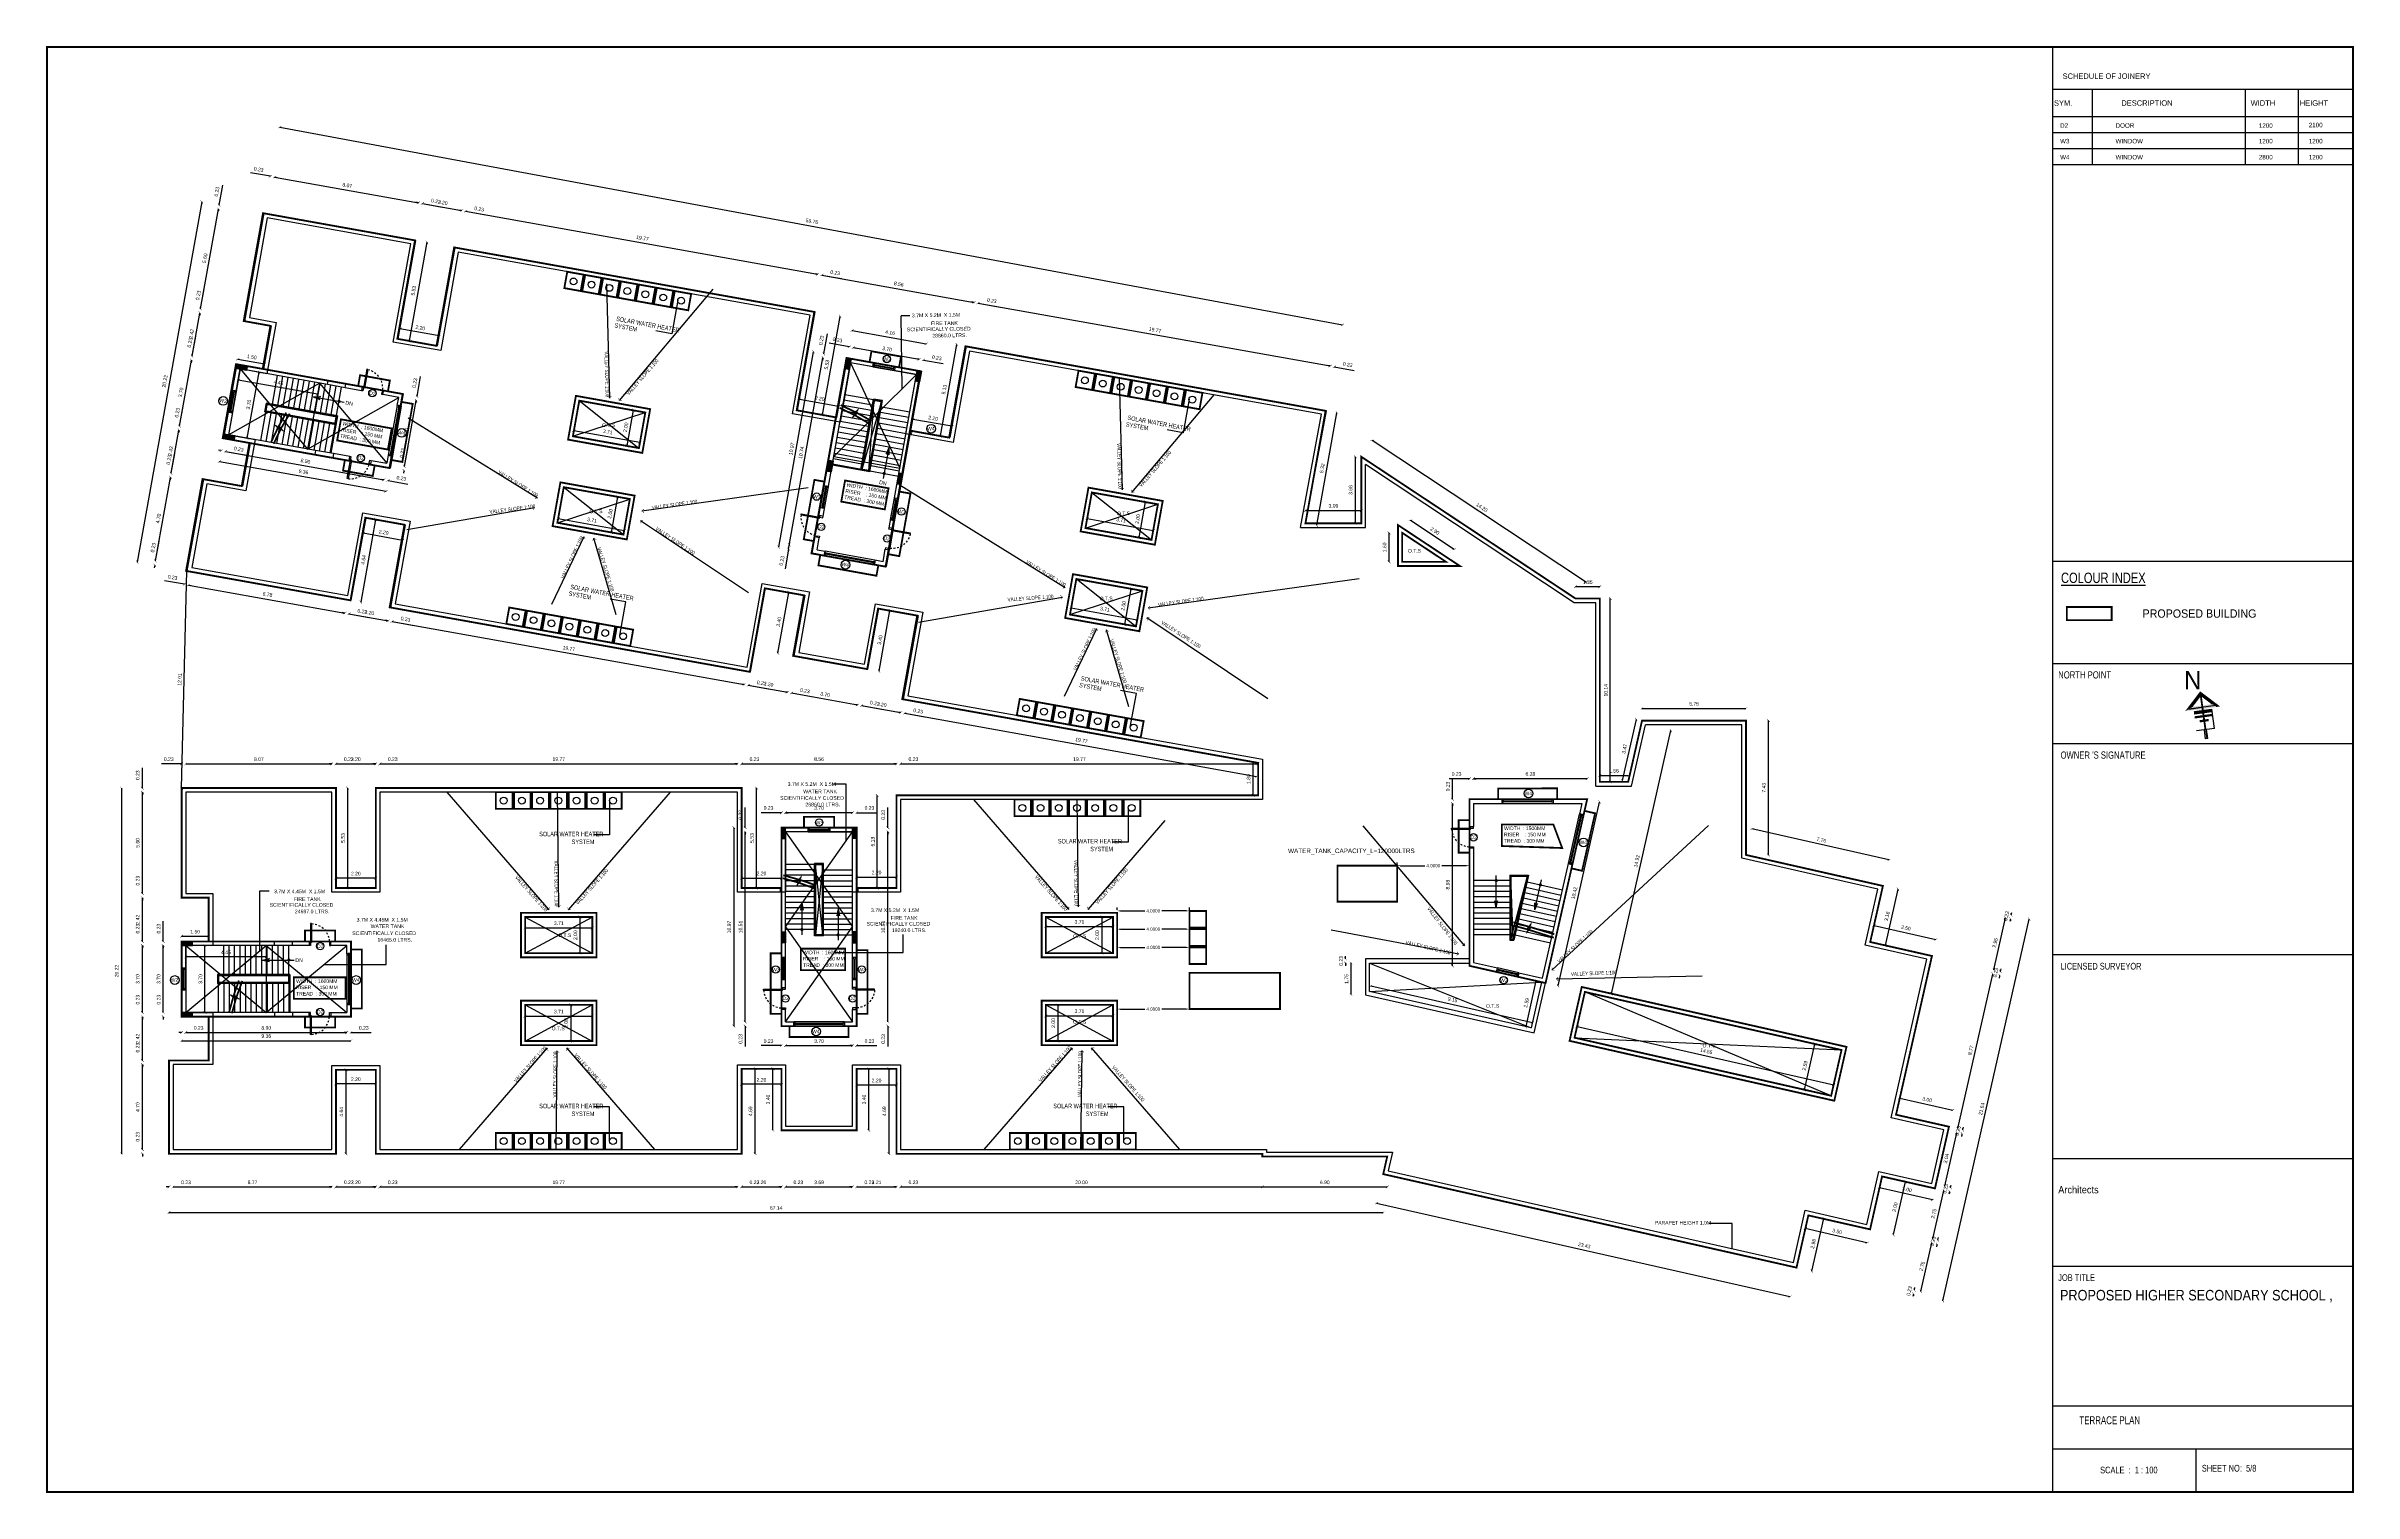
# Model space of a CAD drawing. Header units: metres. Extents: x 6101839 to 6102590, y -6659932 to -6659648.
# Drawn here: x 6102462.6 to 6102590.2, y -6659728.3 to -6659648.3 of the extents above; entities that cross this region are included whole.
import ezdxf
from ezdxf.enums import TextEntityAlignment as Align

# ---------------------------------------------------------------- set-up
doc = ezdxf.new("R2010")
doc.units = ezdxf.units.M
doc.header["$LTSCALE"] = 500
doc.header["$MEASUREMENT"] = 0
doc.linetypes.add('DASHED2', pattern=[0.375, 0.25, -0.125])
doc.linetypes.add('HIDDEN', pattern=[0.375, 0.25, -0.125])
doc.layers.get('0').update_dxf_attribs({"linetype": 'CONTINUOUS'})
doc.layers.get('Defpoints').update_dxf_attribs({"linetype": 'CONTINUOUS'})
for name, color, linetype in [('above', 250, 'DASHED2'), ('Area', 3, 'CONTINUOUS'), ('Bldg', 44, 'CONTINUOUS'), ('BLK_1_FLR_3_ROOF_AREA', 54, 'CONTINUOUS'), ('BLK_1_TERRACESERVICE_UTILITYDISTANCE', 1, 'CONTINUOUS'), ('COL', 2, 'CONTINUOUS'), ('CONSIDER AREA', 233, 'CONTINUOUS'), ('DIM', 205, 'CONTINUOUS'), ('DIM1', 5, 'CONTINUOUS'), ('DOOR', 252, 'CONTINUOUS'), ('DOORTEXT', 13, 'CONTINUOUS'), ('ED', 30, 'CONTINUOUS'), ('FURN', 156, 'CONTINUOUS'), ('FURN1', 252, 'CONTINUOUS'), ('FURNITURE', 252, 'CONTINUOUS'), ('HATCH', 15, 'CONTINUOUS'), ('norms', 4, 'CONTINUOUS'), ('railing', 14, 'CONTINUOUS'), ('SOLAR_PANEL', 3, 'CONTINUOUS'), ('SOLAR_WATER_HEATER', 1, 'CONTINUOUS'), ('STEPS', 233, 'CONTINUOUS'), ('T E X T', 7, 'CONTINUOUS'), ('TEXT', 4, 'CONTINUOUS'), ('TEXT1', 7, 'CONTINUOUS'), ('TITLE', 7, 'CONTINUOUS'), ('W A L L', 125, 'CONTINUOUS'), ('W-SCH', 205, 'CONTINUOUS'), ('wall', 125, 'CONTINUOUS'), ('wall1', 125, 'CONTINUOUS'), ('WATER_TANK_CALCULATION', 150, 'CONTINUOUS'), ('WIN', 252, 'CONTINUOUS'), ('WINDOWS', 252, 'CONTINUOUS')]:
    doc.layers.add(name, color=color, linetype=linetype)
doc.styles.add('A', font='GOTHIC.TTF', dxfattribs={"width": 0.96, "height": 6.5})
doc.styles.add('DM', font='arial.ttf', dxfattribs={"width": 0.7, "height": 500})
doc.styles.add('ED', font='GOTHIC.TTF')
doc.styles.add('GD', font='GOTHIC.TTF')
doc.styles.add('J2', font='GOTHIC.TTF', dxfattribs={"height": 4.75})
doc.styles.add('RM', font='GOTHIC.TTF')
doc.styles.add('S2', font='GOTHIC.TTF')
doc.styles.add('SCRIPTC', font='GOTHIC.TTF', dxfattribs={"height": 48})
doc.styles.get("Standard").update_dxf_attribs({"font": 'GOTHIC.TTF'})
doc.styles.add('TITLE1', font='GOTHIC.TTF', dxfattribs={"width": 0.75, "height": 0.2})
doc.styles.add('USA TEXT', font='GOTHIC.TTF')
doc.dimstyles.new('1-100-ED', dxfattribs={"dimtxt": 0.2, "dimasz": 0.15, "dimexe": 0.18, "dimexo": 0.0625, "dimgap": 0.15, "dimtad": 1, "dimzin": 0, "dimdsep": 46, "dimtxsty": 'USA TEXT', "dimblk": 'ARCHTICK', "dimcen": 0.1, "dimse1": 1, "dimse2": 1, "dimclrd": 256, "dimclrt": 256, "dimadec": 0, "dimazin": 0, "dimtfac": 1, "dimtofl": 0, "dimtmove": 0, "dimatfit": 3, "dimldrblk": 'ARCHTICK', "dimfxl": 0.18, "dimtolj": 1, "dimtzin": 0, "dimarcsym": 0})
doc.dimstyles.get("Standard").update_dxf_attribs({"dimtxt": 0.18, "dimasz": 0.18, "dimexe": 0.18, "dimexo": 0.0625, "dimgap": 0.09, "dimtad": 0, "dimtih": 1, "dimtoh": 1, "dimdec": 4, "dimzin": 0, "dimdsep": 46, "dimtxsty": 'Standard', "dimcen": 0.09, "dimadec": 0, "dimazin": 0, "dimtfac": 1, "dimtdec": 4, "dimtofl": 0, "dimtmove": 0, "dimatfit": 3, "dimfxl": 1, "dimtolj": 1, "dimtzin": 0, "dimarcsym": 0})

# ---------------------------------------------------------------- blocks, each defined once
blk = doc.blocks.new('PIO-DOOR 750')
at = {"layer": 'FURN1'}
for p, q in [((-110, -50), (-110, 0)), ((0, -50), (-110, -50)), ((-110, -700), (-110, -750)), ((0, -700), (-110, -700)), ((0, -50), (0, 0)), ((0, -663), (0, -750)), ((649, -663), (0, -663)), ((649, -700), (0, -700)), ((649, -663), (649, -700))]:
    blk.add_line(p, q, dxfattribs=at)
at = {"layer": 'FURN1', "linetype": 'HIDDEN', "ltscale": 0.5}
blk.add_arc((0, -700), 650, 3.3033, 90.00406, dxfattribs=at)
blk = doc.blocks.new('NEWCOL')
at = {"layer": 'HATCH'}
h = blk.add_hatch(dxfattribs=at)
h.set_pattern_fill('ANSI31', color=256, scale=3, angle=270, style=0)
h.set_pattern_definition([(315, (-629970.926, -258732.088), (6.73519209, 6.73519209), [])])
h.paths.add_polyline_path([(0, 115), (-115, 115), (-115, 0), (-37.5, 0), (-37.5, 37.5), (0, 37.5)])
h.paths.add_polyline_path([(115, 115), (0, 115), (0, 37.5), (37.5, 37.5), (37.5, 0), (115, 0)])
h.paths.add_polyline_path([(115, 0), (37.5, 0), (37.5, -37.5), (0, -37.5), (0, -485), (115, -485)])
h.paths.add_polyline_path([(0, -37.5), (-37.5, -37.5), (-37.5, 0), (-115, 0), (-115, -485), (0, -485)])
at = {"layer": 'COL'}
for p, q in [((-115, 0), (115, 0)), ((0, -485), (0, 115))]:
    blk.add_line(p, q, dxfattribs=at)
for points in [[(-115, -485), (115, -485), (115, 115), (-115, 115)], [(-37.5, -37.5), (37.5, -37.5), (37.5, 37.5), (-37.5, 37.5)]]:
    blk.add_lwpolyline(points, close=True, dxfattribs=at)
blk = doc.blocks.new('_ArchTick')
at = {"color": 0, "linetype": 'ByBlock', "const_width": 0.15}
blk.add_lwpolyline([(-0.5, -0.5), (0.5, 0.5)], dxfattribs=at)
blk = doc.blocks.new('*D60')
at = {"layer": 'Defpoints', "color": 0, "transparency": 16777216}
for p in [(6102470.32, -6659698.65), (6102470.32, -6659699.02), (6102474.77, -6659699.02)]:
    blk.add_point(p, dxfattribs=at)
at = {"layer": 'ED', "lineweight": -2, "transparency": 16777216}
blk.add_line((6102474.77, -6659698.65), (6102470.32, -6659698.65), dxfattribs=at)
at = {"layer": 'ED', "lineweight": -2, "transparency": 16777216, "xscale": 0.15, "yscale": 0.15, "zscale": 0.15}
for p, rotation in [((6102470.32, -6659698.65), 180.0000211442449), ((6102474.77, -6659698.65), 2.114424491495015e-05)]:
    blk.add_blockref('_ArchTick', p, dxfattribs=dict(at, rotation=rotation))
at = {"layer": 'ED', "transparency": 16777216, "insert": (6102472.54, -6659698.4), "char_height": 0.2, "attachment_point": 5, "rotation": 0, "style": 'USA TEXT'}
blk.add_mtext('\\A1;4.45', dxfattribs=at)
blk = doc.blocks.new('*D61')
at = {"layer": 'Defpoints', "color": 0, "transparency": 16777216}
for p in [(6102471.17, -6659698.03), (6102471.38, -6659698.03), (6102471.17, -6659701.73)]:
    blk.add_point(p, dxfattribs=at)
at = {"layer": 'ED', "lineweight": -2, "transparency": 16777216}
blk.add_line((6102471.38, -6659701.73), (6102471.38, -6659698.03), dxfattribs=at)
at = {"layer": 'ED', "lineweight": -2, "transparency": 16777216, "xscale": 0.15, "yscale": 0.15, "zscale": 0.15}
for p, rotation in [((6102471.38, -6659698.03), 90), ((6102471.38, -6659701.73), 270)]:
    blk.add_blockref('_ArchTick', p, dxfattribs=dict(at, rotation=rotation))
at = {"layer": 'ED', "transparency": 16777216, "insert": (6102471.13, -6659699.88), "char_height": 0.2, "attachment_point": 5, "rotation": 90, "style": 'USA TEXT'}
blk.add_mtext('\\A1;3.70', dxfattribs=at)
blk = doc.blocks.new('*D62')
at = {"layer": 'Defpoints', "color": 0, "transparency": 16777216}
for p in [(6102471.59, -6659697.51), (6102470.09, -6659697.8), (6102471.59, -6659697.8)]:
    blk.add_point(p, dxfattribs=at)
at = {"layer": 'ED', "lineweight": -2, "transparency": 16777216}
blk.add_line((6102470.09, -6659697.51), (6102471.59, -6659697.51), dxfattribs=at)
at = {"layer": 'ED', "lineweight": -2, "transparency": 16777216, "xscale": 0.15, "yscale": 0.15, "zscale": 0.15, "rotation": 180}
blk.add_blockref('_ArchTick', (6102470.09, -6659697.51), dxfattribs=at)
at = {"layer": 'ED', "lineweight": -2, "transparency": 16777216, "xscale": 0.15, "yscale": 0.15, "zscale": 0.15}
blk.add_blockref('_ArchTick', (6102471.59, -6659697.51), dxfattribs=at)
at = {"layer": 'ED', "transparency": 16777216, "insert": (6102470.84, -6659697.26), "char_height": 0.2, "attachment_point": 5, "style": 'USA TEXT'}
blk.add_mtext('\\A1;1.50', dxfattribs=at)
blk = doc.blocks.new('*D63')
at = {"layer": 'Defpoints', "color": 0, "transparency": 16777216}
for p in [(6102473.15, -6659667.12), (6102473.22, -6659666.76), (6102477.53, -6659667.91)]:
    blk.add_point(p, dxfattribs=at)
at = {"layer": 'ED', "lineweight": -2, "transparency": 16777216}
blk.add_line((6102477.6, -6659667.54), (6102473.22, -6659666.76), dxfattribs=at)
at = {"layer": 'ED', "lineweight": -2, "transparency": 16777216, "xscale": 0.15, "yscale": 0.15, "zscale": 0.15}
for p, rotation in [((6102473.22, -6659666.76), 169.8433136441614), ((6102477.6, -6659667.54), 349.8433136441614)]:
    blk.add_blockref('_ArchTick', p, dxfattribs=dict(at, rotation=rotation))
at = {"layer": 'ED', "transparency": 16777216, "insert": (6102475.45, -6659666.9), "char_height": 0.2, "attachment_point": 5, "rotation": 349.8433, "style": 'USA TEXT'}
blk.add_mtext('\\A1;4.45', dxfattribs=at)
blk = doc.blocks.new('*D64')
at = {"layer": 'Defpoints', "color": 0, "transparency": 16777216}
for p in [(6102474.16, -6659666.29), (6102474.37, -6659666.33), (6102473.51, -6659669.93)]:
    blk.add_point(p, dxfattribs=at)
at = {"layer": 'ED', "lineweight": -2, "transparency": 16777216}
blk.add_line((6102473.72, -6659669.97), (6102474.37, -6659666.33), dxfattribs=at)
at = {"layer": 'ED', "lineweight": -2, "transparency": 16777216, "xscale": 0.15, "yscale": 0.15, "zscale": 0.15}
for p, rotation in [((6102474.37, -6659666.33), 79.84329247130718), ((6102473.72, -6659669.97), 259.8432924713072)]:
    blk.add_blockref('_ArchTick', p, dxfattribs=dict(at, rotation=rotation))
at = {"layer": 'ED', "transparency": 16777216, "insert": (6102473.8, -6659668.11), "char_height": 0.2, "attachment_point": 5, "rotation": 79.8433, "style": 'USA TEXT'}
blk.add_mtext('\\A1;3.70', dxfattribs=at)
blk = doc.blocks.new('*D65')
at = {"layer": 'Defpoints', "color": 0, "transparency": 16777216}
for p in [(6102473.14, -6659665.88), (6102474.67, -6659665.86), (6102474.62, -6659666.14)]:
    blk.add_point(p, dxfattribs=at)
at = {"layer": 'ED', "lineweight": -2, "transparency": 16777216}
blk.add_line((6102473.19, -6659665.6), (6102474.67, -6659665.86), dxfattribs=at)
at = {"layer": 'ED', "lineweight": -2, "transparency": 16777216, "xscale": 0.15, "yscale": 0.15, "zscale": 0.15}
for p, rotation in [((6102473.19, -6659665.6), 169.8432924648619), ((6102474.67, -6659665.86), 349.8432924648619)]:
    blk.add_blockref('_ArchTick', p, dxfattribs=dict(at, rotation=rotation))
at = {"layer": 'ED', "transparency": 16777216, "insert": (6102473.97, -6659665.48), "char_height": 0.2, "attachment_point": 5, "rotation": 349.8433, "style": 'USA TEXT'}
blk.add_mtext('\\A1;1.50', dxfattribs=at)
blk = doc.blocks.new('ARROW2')
at = {"layer": 'FURN'}
for points in [[(0, 0, 0, 1.41, 0), (-4, 4, 1.41, 1.41, 0)], [(0, 0, 0, 1.41, 0), (4, 4, 1.41, 1.41, 0)]]:
    blk.add_lwpolyline(points, format="xyseb", dxfattribs=at)
blk = doc.blocks.new('*D66')
at = {"layer": 'Defpoints', "color": 0, "transparency": 16777216}
for p in [(6102470.09, -6659689.32), (6102466.76, -6659709.54), (6102471.3, -6659709.54)]:
    blk.add_point(p, dxfattribs=at)
at = {"layer": 'ED', "lineweight": -2, "transparency": 16777216}
blk.add_line((6102466.76, -6659689.32), (6102466.76, -6659709.54), dxfattribs=at)
at = {"layer": 'ED', "lineweight": -2, "transparency": 16777216, "xscale": 0.15, "yscale": 0.15, "zscale": 0.15}
for p, rotation in [((6102466.76, -6659689.32), 90), ((6102466.76, -6659709.54), 270)]:
    blk.add_blockref('_ArchTick', p, dxfattribs=dict(at, rotation=rotation))
at = {"layer": 'ED', "transparency": 16777216, "insert": (6102466.5, -6659699.43), "char_height": 0.2, "attachment_point": 5, "rotation": 90, "style": 'USA TEXT'}
blk.add_mtext('\\A1;20.22', dxfattribs=at)
blk = doc.blocks.new('*D67')
at = {"layer": 'Defpoints', "color": 0, "transparency": 16777216}
for p in [(6102467.92, -6659709.31), (6102470.03, -6659709.31), (6102470.07, -6659709.54)]:
    blk.add_point(p, dxfattribs=at)
at = {"layer": 'ED', "lineweight": -2, "transparency": 16777216}
for p, q in [((6102467.92, -6659709.31), (6102467.92, -6659708.19)), ((6102467.92, -6659709.54), (6102467.92, -6659709.69))]:
    blk.add_line(p, q, dxfattribs=at)
at = {"layer": 'ED', "lineweight": -2, "transparency": 16777216, "xscale": 0.15, "yscale": 0.15, "zscale": 0.15}
for p, rotation in [((6102467.92, -6659709.31), 270), ((6102467.92, -6659709.54), 90)]:
    blk.add_blockref('_ArchTick', p, dxfattribs=dict(at, rotation=rotation))
at = {"layer": 'ED', "transparency": 16777216, "insert": (6102467.66, -6659708.6), "char_height": 0.2, "attachment_point": 5, "rotation": 90, "style": 'USA TEXT'}
blk.add_mtext('\\A1;0.23', dxfattribs=at)
blk = doc.blocks.new('*D68')
at = {"layer": 'Defpoints', "color": 0, "transparency": 16777216}
for p in [(6102467.92, -6659704.61), (6102469.85, -6659704.61), (6102470.03, -6659709.31)]:
    blk.add_point(p, dxfattribs=at)
at = {"layer": 'ED', "lineweight": -2, "transparency": 16777216}
blk.add_line((6102467.92, -6659709.31), (6102467.92, -6659704.61), dxfattribs=at)
at = {"layer": 'ED', "lineweight": -2, "transparency": 16777216, "xscale": 0.15, "yscale": 0.15, "zscale": 0.15}
for p, rotation in [((6102467.92, -6659704.61), 90), ((6102467.92, -6659709.31), 270)]:
    blk.add_blockref('_ArchTick', p, dxfattribs=dict(at, rotation=rotation))
at = {"layer": 'ED', "transparency": 16777216, "insert": (6102467.66, -6659706.96), "char_height": 0.2, "attachment_point": 5, "rotation": 90, "style": 'USA TEXT'}
blk.add_mtext('\\A1;4.70', dxfattribs=at)
blk = doc.blocks.new('*D69')
at = {"layer": 'Defpoints', "color": 0, "transparency": 16777216}
for p in [(6102467.92, -6659704.38), (6102469.85, -6659704.38), (6102469.85, -6659704.61)]:
    blk.add_point(p, dxfattribs=at)
at = {"layer": 'ED', "lineweight": -2, "transparency": 16777216}
for p, q in [((6102467.92, -6659704.38), (6102467.92, -6659703.26)), ((6102467.92, -6659704.61), (6102467.92, -6659704.76))]:
    blk.add_line(p, q, dxfattribs=at)
at = {"layer": 'ED', "lineweight": -2, "transparency": 16777216, "xscale": 0.15, "yscale": 0.15, "zscale": 0.15}
for p, rotation in [((6102467.92, -6659704.38), 270), ((6102467.92, -6659704.61), 90)]:
    blk.add_blockref('_ArchTick', p, dxfattribs=dict(at, rotation=rotation))
at = {"layer": 'ED', "transparency": 16777216, "insert": (6102467.66, -6659703.67), "char_height": 0.2, "attachment_point": 5, "rotation": 90, "style": 'USA TEXT'}
blk.add_mtext('\\A1;0.23', dxfattribs=at)
blk = doc.blocks.new('*D70')
at = {"layer": 'Defpoints', "color": 0, "transparency": 16777216}
for p in [(6102467.92, -6659701.96), (6102470.94, -6659701.96), (6102469.85, -6659704.38)]:
    blk.add_point(p, dxfattribs=at)
at = {"layer": 'ED', "lineweight": -2, "transparency": 16777216}
blk.add_line((6102467.92, -6659704.38), (6102467.92, -6659701.96), dxfattribs=at)
at = {"layer": 'ED', "lineweight": -2, "transparency": 16777216, "xscale": 0.15, "yscale": 0.15, "zscale": 0.15}
for p, rotation in [((6102467.92, -6659701.96), 90), ((6102467.92, -6659704.38), 270)]:
    blk.add_blockref('_ArchTick', p, dxfattribs=dict(at, rotation=rotation))
at = {"layer": 'ED', "transparency": 16777216, "insert": (6102467.66, -6659703.17), "char_height": 0.2, "attachment_point": 5, "rotation": 90, "style": 'USA TEXT'}
blk.add_mtext('\\A1;2.42', dxfattribs=at)
blk = doc.blocks.new('*D71')
at = {"layer": 'Defpoints', "color": 0, "transparency": 16777216}
for p in [(6102467.92, -6659701.73), (6102470.94, -6659701.73), (6102470.94, -6659701.96)]:
    blk.add_point(p, dxfattribs=at)
at = {"layer": 'ED', "lineweight": -2, "transparency": 16777216}
for p, q in [((6102467.92, -6659701.73), (6102467.92, -6659700.61)), ((6102467.92, -6659701.96), (6102467.92, -6659702.11))]:
    blk.add_line(p, q, dxfattribs=at)
at = {"layer": 'ED', "lineweight": -2, "transparency": 16777216, "xscale": 0.15, "yscale": 0.15, "zscale": 0.15}
for p, rotation in [((6102467.92, -6659701.73), 270), ((6102467.92, -6659701.96), 90)]:
    blk.add_blockref('_ArchTick', p, dxfattribs=dict(at, rotation=rotation))
at = {"layer": 'ED', "transparency": 16777216, "insert": (6102467.66, -6659701.02), "char_height": 0.2, "attachment_point": 5, "rotation": 90, "style": 'USA TEXT'}
blk.add_mtext('\\A1;0.23', dxfattribs=at)
blk = doc.blocks.new('*D72')
at = {"layer": 'Defpoints', "color": 0, "transparency": 16777216}
for p in [(6102467.92, -6659698.03), (6102470.88, -6659698.03), (6102470.94, -6659701.73)]:
    blk.add_point(p, dxfattribs=at)
at = {"layer": 'ED', "lineweight": -2, "transparency": 16777216}
blk.add_line((6102467.92, -6659701.73), (6102467.92, -6659698.03), dxfattribs=at)
at = {"layer": 'ED', "lineweight": -2, "transparency": 16777216, "xscale": 0.15, "yscale": 0.15, "zscale": 0.15}
for p, rotation in [((6102467.92, -6659698.03), 90), ((6102467.92, -6659701.73), 270)]:
    blk.add_blockref('_ArchTick', p, dxfattribs=dict(at, rotation=rotation))
at = {"layer": 'ED', "transparency": 16777216, "insert": (6102467.66, -6659699.88), "char_height": 0.2, "attachment_point": 5, "rotation": 90, "style": 'USA TEXT'}
blk.add_mtext('\\A1;3.70', dxfattribs=at)
blk = doc.blocks.new('*D73')
at = {"layer": 'Defpoints', "color": 0, "transparency": 16777216}
for p in [(6102467.92, -6659697.8), (6102470.84, -6659697.8), (6102470.88, -6659698.03)]:
    blk.add_point(p, dxfattribs=at)
at = {"layer": 'ED', "lineweight": -2, "transparency": 16777216}
for p, q in [((6102467.92, -6659697.8), (6102467.92, -6659696.68)), ((6102467.92, -6659698.03), (6102467.92, -6659698.18))]:
    blk.add_line(p, q, dxfattribs=at)
at = {"layer": 'ED', "lineweight": -2, "transparency": 16777216, "xscale": 0.15, "yscale": 0.15, "zscale": 0.15}
for p, rotation in [((6102467.92, -6659697.8), 270), ((6102467.92, -6659698.03), 90)]:
    blk.add_blockref('_ArchTick', p, dxfattribs=dict(at, rotation=rotation))
at = {"layer": 'ED', "transparency": 16777216, "insert": (6102467.66, -6659697.09), "char_height": 0.2, "attachment_point": 5, "rotation": 90, "style": 'USA TEXT'}
blk.add_mtext('\\A1;0.23', dxfattribs=at)
blk = doc.blocks.new('*D74')
at = {"layer": 'Defpoints', "color": 0, "transparency": 16777216}
for p in [(6102467.92, -6659695.38), (6102470.66, -6659695.38), (6102470.84, -6659697.8)]:
    blk.add_point(p, dxfattribs=at)
at = {"layer": 'ED', "lineweight": -2, "transparency": 16777216}
blk.add_line((6102467.92, -6659697.8), (6102467.92, -6659695.38), dxfattribs=at)
at = {"layer": 'ED', "lineweight": -2, "transparency": 16777216, "xscale": 0.15, "yscale": 0.15, "zscale": 0.15}
for p, rotation in [((6102467.92, -6659695.38), 90), ((6102467.92, -6659697.8), 270)]:
    blk.add_blockref('_ArchTick', p, dxfattribs=dict(at, rotation=rotation))
at = {"layer": 'ED', "transparency": 16777216, "insert": (6102467.66, -6659696.59), "char_height": 0.2, "attachment_point": 5, "rotation": 90, "style": 'USA TEXT'}
blk.add_mtext('\\A1;2.42', dxfattribs=at)
blk = doc.blocks.new('*D75')
at = {"layer": 'Defpoints', "color": 0, "transparency": 16777216}
for p in [(6102467.92, -6659695.15), (6102470.66, -6659695.15), (6102470.66, -6659695.38)]:
    blk.add_point(p, dxfattribs=at)
at = {"layer": 'ED', "lineweight": -2, "transparency": 16777216}
for p, q in [((6102467.92, -6659695.15), (6102467.92, -6659694.03)), ((6102467.92, -6659695.38), (6102467.92, -6659695.53))]:
    blk.add_line(p, q, dxfattribs=at)
at = {"layer": 'ED', "lineweight": -2, "transparency": 16777216, "xscale": 0.15, "yscale": 0.15, "zscale": 0.15}
for p, rotation in [((6102467.92, -6659695.15), 270), ((6102467.92, -6659695.38), 90)]:
    blk.add_blockref('_ArchTick', p, dxfattribs=dict(at, rotation=rotation))
at = {"layer": 'ED', "transparency": 16777216, "insert": (6102467.66, -6659694.44), "char_height": 0.2, "attachment_point": 5, "rotation": 90, "style": 'USA TEXT'}
blk.add_mtext('\\A1;0.23', dxfattribs=at)
blk = doc.blocks.new('*D76')
at = {"layer": 'Defpoints', "color": 0, "transparency": 16777216}
for p in [(6102467.92, -6659689.55), (6102470.66, -6659689.55), (6102470.66, -6659695.15)]:
    blk.add_point(p, dxfattribs=at)
at = {"layer": 'ED', "lineweight": -2, "transparency": 16777216}
blk.add_line((6102467.92, -6659695.15), (6102467.92, -6659689.55), dxfattribs=at)
at = {"layer": 'ED', "lineweight": -2, "transparency": 16777216, "xscale": 0.15, "yscale": 0.15, "zscale": 0.15}
for p, rotation in [((6102467.92, -6659689.55), 90), ((6102467.92, -6659695.15), 270)]:
    blk.add_blockref('_ArchTick', p, dxfattribs=dict(at, rotation=rotation))
at = {"layer": 'ED', "transparency": 16777216, "insert": (6102467.66, -6659692.35), "char_height": 0.2, "attachment_point": 5, "rotation": 90, "style": 'USA TEXT'}
blk.add_mtext('\\A1;5.60', dxfattribs=at)
blk = doc.blocks.new('*D77')
at = {"layer": 'Defpoints', "color": 0, "transparency": 16777216}
for p in [(6102467.92, -6659689.32), (6102470.66, -6659689.32), (6102470.66, -6659689.55)]:
    blk.add_point(p, dxfattribs=at)
at = {"layer": 'ED', "lineweight": -2, "transparency": 16777216}
for p, q in [((6102467.92, -6659689.32), (6102467.92, -6659688.2)), ((6102467.92, -6659689.55), (6102467.92, -6659689.7))]:
    blk.add_line(p, q, dxfattribs=at)
at = {"layer": 'ED', "lineweight": -2, "transparency": 16777216, "xscale": 0.15, "yscale": 0.15, "zscale": 0.15}
for p, rotation in [((6102467.92, -6659689.32), 270), ((6102467.92, -6659689.55), 90)]:
    blk.add_blockref('_ArchTick', p, dxfattribs=dict(at, rotation=rotation))
at = {"layer": 'ED', "transparency": 16777216, "insert": (6102467.66, -6659688.61), "char_height": 0.2, "attachment_point": 5, "rotation": 90, "style": 'USA TEXT'}
blk.add_mtext('\\A1;0.23', dxfattribs=at)
blk = doc.blocks.new('*D78')
at = {"layer": 'Defpoints', "color": 0, "transparency": 16777216}
for p in [(6102470.09, -6659701.22), (6102479.45, -6659701.62), (6102479.45, -6659703.29)]:
    blk.add_point(p, dxfattribs=at)
at = {"layer": 'ED', "lineweight": -2, "transparency": 16777216}
blk.add_line((6102470.09, -6659703.29), (6102479.45, -6659703.29), dxfattribs=at)
at = {"layer": 'ED', "lineweight": -2, "transparency": 16777216, "xscale": 0.15, "yscale": 0.15, "zscale": 0.15, "rotation": 180}
blk.add_blockref('_ArchTick', (6102470.09, -6659703.29), dxfattribs=at)
at = {"layer": 'ED', "lineweight": -2, "transparency": 16777216, "xscale": 0.15, "yscale": 0.15, "zscale": 0.15}
blk.add_blockref('_ArchTick', (6102479.45, -6659703.29), dxfattribs=at)
at = {"layer": 'ED', "transparency": 16777216, "insert": (6102474.77, -6659703.03), "char_height": 0.2, "attachment_point": 5, "style": 'USA TEXT'}
blk.add_mtext('\\A1;9.36', dxfattribs=at)
blk = doc.blocks.new('*D79')
at = {"layer": 'Defpoints', "color": 0, "transparency": 16777216}
for p in [(6102470.09, -6659701.49), (6102470.32, -6659701.49), (6102470.32, -6659702.83)]:
    blk.add_point(p, dxfattribs=at)
at = {"layer": 'ED', "lineweight": -2, "transparency": 16777216}
for p, q in [((6102470.09, -6659702.83), (6102469.94, -6659702.83)), ((6102470.32, -6659702.83), (6102471.44, -6659702.83))]:
    blk.add_line(p, q, dxfattribs=at)
at = {"layer": 'ED', "lineweight": -2, "transparency": 16777216, "xscale": 0.15, "yscale": 0.15, "zscale": 0.15}
blk.add_blockref('_ArchTick', (6102470.09, -6659702.83), dxfattribs=at)
at = {"layer": 'ED', "lineweight": -2, "transparency": 16777216, "xscale": 0.15, "yscale": 0.15, "zscale": 0.15, "rotation": 180}
blk.add_blockref('_ArchTick', (6102470.32, -6659702.83), dxfattribs=at)
at = {"layer": 'ED', "transparency": 16777216, "insert": (6102471.03, -6659702.58), "char_height": 0.2, "attachment_point": 5, "style": 'USA TEXT'}
blk.add_mtext('\\A1;0.23', dxfattribs=at)
blk = doc.blocks.new('*D80')
at = {"layer": 'Defpoints', "color": 0, "transparency": 16777216}
for p in [(6102470.32, -6659701.49), (6102479.22, -6659701.73), (6102479.22, -6659702.83)]:
    blk.add_point(p, dxfattribs=at)
at = {"layer": 'ED', "lineweight": -2, "transparency": 16777216}
blk.add_line((6102470.32, -6659702.83), (6102479.22, -6659702.83), dxfattribs=at)
at = {"layer": 'ED', "lineweight": -2, "transparency": 16777216, "xscale": 0.15, "yscale": 0.15, "zscale": 0.15, "rotation": 180}
blk.add_blockref('_ArchTick', (6102470.32, -6659702.83), dxfattribs=at)
at = {"layer": 'ED', "lineweight": -2, "transparency": 16777216, "xscale": 0.15, "yscale": 0.15, "zscale": 0.15}
blk.add_blockref('_ArchTick', (6102479.22, -6659702.83), dxfattribs=at)
at = {"layer": 'ED', "transparency": 16777216, "insert": (6102474.77, -6659702.58), "char_height": 0.2, "attachment_point": 5, "style": 'USA TEXT'}
blk.add_mtext('\\A1;8.90', dxfattribs=at)
blk = doc.blocks.new('*D81')
at = {"layer": 'Defpoints', "color": 0, "transparency": 16777216}
for p in [(6102479.22, -6659701.73), (6102479.45, -6659701.96), (6102479.45, -6659702.83)]:
    blk.add_point(p, dxfattribs=at)
at = {"layer": 'ED', "lineweight": -2, "transparency": 16777216}
for p, q in [((6102479.22, -6659702.83), (6102479.07, -6659702.83)), ((6102479.45, -6659702.83), (6102480.57, -6659702.83))]:
    blk.add_line(p, q, dxfattribs=at)
at = {"layer": 'ED', "lineweight": -2, "transparency": 16777216, "xscale": 0.15, "yscale": 0.15, "zscale": 0.15}
blk.add_blockref('_ArchTick', (6102479.22, -6659702.83), dxfattribs=at)
at = {"layer": 'ED', "lineweight": -2, "transparency": 16777216, "xscale": 0.15, "yscale": 0.15, "zscale": 0.15, "rotation": 180}
blk.add_blockref('_ArchTick', (6102479.45, -6659702.83), dxfattribs=at)
at = {"layer": 'ED', "transparency": 16777216, "insert": (6102480.16, -6659702.58), "char_height": 0.2, "attachment_point": 5, "style": 'USA TEXT'}
blk.add_mtext('\\A1;0.23', dxfattribs=at)
blk = doc.blocks.new('*D82')
at = {"layer": 'Defpoints', "color": 0, "transparency": 16777216}
for p in [(6102469.07, -6659701.73), (6102471.02, -6659701.73), (6102471.02, -6659701.96)]:
    blk.add_point(p, dxfattribs=at)
at = {"layer": 'ED', "lineweight": -2, "transparency": 16777216}
for p, q in [((6102469.07, -6659701.73), (6102469.07, -6659700.61)), ((6102469.07, -6659701.96), (6102469.07, -6659702.11))]:
    blk.add_line(p, q, dxfattribs=at)
at = {"layer": 'ED', "lineweight": -2, "transparency": 16777216, "xscale": 0.15, "yscale": 0.15, "zscale": 0.15}
for p, rotation in [((6102469.07, -6659701.73), 270), ((6102469.07, -6659701.96), 90)]:
    blk.add_blockref('_ArchTick', p, dxfattribs=dict(at, rotation=rotation))
at = {"layer": 'ED', "transparency": 16777216, "insert": (6102468.82, -6659701.02), "char_height": 0.2, "attachment_point": 5, "rotation": 90, "style": 'USA TEXT'}
blk.add_mtext('\\A1;0.23', dxfattribs=at)
blk = doc.blocks.new('*D83')
at = {"layer": 'Defpoints', "color": 0, "transparency": 16777216}
for p in [(6102469.07, -6659698.03), (6102470.88, -6659698.03), (6102471.02, -6659701.73)]:
    blk.add_point(p, dxfattribs=at)
at = {"layer": 'ED', "lineweight": -2, "transparency": 16777216}
blk.add_line((6102469.07, -6659701.73), (6102469.07, -6659698.03), dxfattribs=at)
at = {"layer": 'ED', "lineweight": -2, "transparency": 16777216, "xscale": 0.15, "yscale": 0.15, "zscale": 0.15}
for p, rotation in [((6102469.07, -6659698.03), 90), ((6102469.07, -6659701.73), 270)]:
    blk.add_blockref('_ArchTick', p, dxfattribs=dict(at, rotation=rotation))
at = {"layer": 'ED', "transparency": 16777216, "insert": (6102468.82, -6659699.88), "char_height": 0.2, "attachment_point": 5, "rotation": 90, "style": 'USA TEXT'}
blk.add_mtext('\\A1;3.70', dxfattribs=at)
blk = doc.blocks.new('*D84')
at = {"layer": 'Defpoints', "color": 0, "transparency": 16777216}
for p in [(6102469.07, -6659697.8), (6102470.88, -6659698.03), (6102470.96, -6659697.8)]:
    blk.add_point(p, dxfattribs=at)
at = {"layer": 'ED', "lineweight": -2, "transparency": 16777216}
for p, q in [((6102469.07, -6659697.8), (6102469.07, -6659696.68)), ((6102469.07, -6659698.03), (6102469.07, -6659698.18))]:
    blk.add_line(p, q, dxfattribs=at)
at = {"layer": 'ED', "lineweight": -2, "transparency": 16777216, "xscale": 0.15, "yscale": 0.15, "zscale": 0.15}
for p, rotation in [((6102469.07, -6659697.8), 270), ((6102469.07, -6659698.03), 90)]:
    blk.add_blockref('_ArchTick', p, dxfattribs=dict(at, rotation=rotation))
at = {"layer": 'ED', "transparency": 16777216, "insert": (6102468.82, -6659697.09), "char_height": 0.2, "attachment_point": 5, "rotation": 90, "style": 'USA TEXT'}
blk.add_mtext('\\A1;0.23', dxfattribs=at)
blk = doc.blocks.new('*D85')
at = {"layer": 'Defpoints', "color": 0, "transparency": 16777216}
for p in [(6102478.62, -6659704.9), (6102479.18, -6659704.9), (6102478.62, -6659709.54)]:
    blk.add_point(p, dxfattribs=at)
at = {"layer": 'ED', "lineweight": -2, "transparency": 16777216}
blk.add_line((6102479.18, -6659709.54), (6102479.18, -6659704.9), dxfattribs=at)
at = {"layer": 'ED', "lineweight": -2, "transparency": 16777216, "xscale": 0.15, "yscale": 0.15, "zscale": 0.15}
for p, rotation in [((6102479.18, -6659704.9), 90), ((6102479.18, -6659709.54), 270)]:
    blk.add_blockref('_ArchTick', p, dxfattribs=dict(at, rotation=rotation))
at = {"layer": 'ED', "transparency": 16777216, "insert": (6102478.92, -6659707.22), "char_height": 0.2, "attachment_point": 5, "rotation": 90, "style": 'USA TEXT'}
blk.add_mtext('\\A1;4.64', dxfattribs=at)
blk = doc.blocks.new('*D86')
at = {"layer": 'Defpoints', "color": 0, "transparency": 16777216}
for p in [(6102469.39, -6659709.41), (6102469.62, -6659709.31), (6102469.62, -6659711.37)]:
    blk.add_point(p, dxfattribs=at)
at = {"layer": 'ED', "lineweight": -2, "transparency": 16777216}
for p, q in [((6102469.39, -6659711.37), (6102469.24, -6659711.37)), ((6102469.62, -6659711.37), (6102470.74, -6659711.37))]:
    blk.add_line(p, q, dxfattribs=at)
at = {"layer": 'ED', "lineweight": -2, "transparency": 16777216, "xscale": 0.15, "yscale": 0.15, "zscale": 0.15}
blk.add_blockref('_ArchTick', (6102469.39, -6659711.37), dxfattribs=at)
at = {"layer": 'ED', "lineweight": -2, "transparency": 16777216, "xscale": 0.15, "yscale": 0.15, "zscale": 0.15, "rotation": 180}
blk.add_blockref('_ArchTick', (6102469.62, -6659711.37), dxfattribs=at)
at = {"layer": 'ED', "transparency": 16777216, "insert": (6102470.33, -6659711.12), "char_height": 0.2, "attachment_point": 5, "style": 'USA TEXT'}
blk.add_mtext('\\A1;0.23', dxfattribs=at)
blk = doc.blocks.new('*D87')
at = {"layer": 'Defpoints', "color": 0, "transparency": 16777216}
for p in [(6102469.62, -6659709.31), (6102478.39, -6659709.31), (6102478.39, -6659711.37)]:
    blk.add_point(p, dxfattribs=at)
at = {"layer": 'ED', "lineweight": -2, "transparency": 16777216}
blk.add_line((6102469.62, -6659711.37), (6102478.39, -6659711.37), dxfattribs=at)
at = {"layer": 'ED', "lineweight": -2, "transparency": 16777216, "xscale": 0.15, "yscale": 0.15, "zscale": 0.15, "rotation": 180}
blk.add_blockref('_ArchTick', (6102469.62, -6659711.37), dxfattribs=at)
at = {"layer": 'ED', "lineweight": -2, "transparency": 16777216, "xscale": 0.15, "yscale": 0.15, "zscale": 0.15}
blk.add_blockref('_ArchTick', (6102478.39, -6659711.37), dxfattribs=at)
at = {"layer": 'ED', "transparency": 16777216, "insert": (6102474.01, -6659711.12), "char_height": 0.2, "attachment_point": 5, "style": 'USA TEXT'}
blk.add_mtext('\\A1;8.77', dxfattribs=at)
blk = doc.blocks.new('*D88')
at = {"layer": 'Defpoints', "color": 0, "transparency": 16777216}
for p in [(6102478.39, -6659709.31), (6102478.62, -6659709.31), (6102478.62, -6659711.37)]:
    blk.add_point(p, dxfattribs=at)
at = {"layer": 'ED', "lineweight": -2, "transparency": 16777216}
for p, q in [((6102478.39, -6659711.37), (6102478.24, -6659711.37)), ((6102478.62, -6659711.37), (6102479.74, -6659711.37))]:
    blk.add_line(p, q, dxfattribs=at)
at = {"layer": 'ED', "lineweight": -2, "transparency": 16777216, "xscale": 0.15, "yscale": 0.15, "zscale": 0.15}
blk.add_blockref('_ArchTick', (6102478.39, -6659711.37), dxfattribs=at)
at = {"layer": 'ED', "lineweight": -2, "transparency": 16777216, "xscale": 0.15, "yscale": 0.15, "zscale": 0.15, "rotation": 180}
blk.add_blockref('_ArchTick', (6102478.62, -6659711.37), dxfattribs=at)
at = {"layer": 'ED', "transparency": 16777216, "insert": (6102479.33, -6659711.12), "char_height": 0.2, "attachment_point": 5, "style": 'USA TEXT'}
blk.add_mtext('\\A1;0.23', dxfattribs=at)
blk = doc.blocks.new('*D89')
at = {"layer": 'Defpoints', "color": 0, "transparency": 16777216}
for p in [(6102478.62, -6659709.31), (6102480.82, -6659709.31), (6102480.82, -6659711.37)]:
    blk.add_point(p, dxfattribs=at)
at = {"layer": 'ED', "lineweight": -2, "transparency": 16777216}
blk.add_line((6102478.62, -6659711.37), (6102480.82, -6659711.37), dxfattribs=at)
at = {"layer": 'ED', "lineweight": -2, "transparency": 16777216, "xscale": 0.15, "yscale": 0.15, "zscale": 0.15, "rotation": 180}
blk.add_blockref('_ArchTick', (6102478.62, -6659711.37), dxfattribs=at)
at = {"layer": 'ED', "lineweight": -2, "transparency": 16777216, "xscale": 0.15, "yscale": 0.15, "zscale": 0.15}
blk.add_blockref('_ArchTick', (6102480.82, -6659711.37), dxfattribs=at)
at = {"layer": 'ED', "transparency": 16777216, "insert": (6102479.72, -6659711.12), "char_height": 0.2, "attachment_point": 5, "style": 'USA TEXT'}
blk.add_mtext('\\A1;2.20', dxfattribs=at)
blk = doc.blocks.new('*D90')
at = {"layer": 'Defpoints', "color": 0, "transparency": 16777216}
for p in [(6102480.82, -6659709.31), (6102481.05, -6659709.31), (6102481.05, -6659711.37)]:
    blk.add_point(p, dxfattribs=at)
at = {"layer": 'ED', "lineweight": -2, "transparency": 16777216}
for p, q in [((6102480.82, -6659711.37), (6102480.67, -6659711.37)), ((6102481.05, -6659711.37), (6102482.17, -6659711.37))]:
    blk.add_line(p, q, dxfattribs=at)
at = {"layer": 'ED', "lineweight": -2, "transparency": 16777216, "xscale": 0.15, "yscale": 0.15, "zscale": 0.15}
blk.add_blockref('_ArchTick', (6102480.82, -6659711.37), dxfattribs=at)
at = {"layer": 'ED', "lineweight": -2, "transparency": 16777216, "xscale": 0.15, "yscale": 0.15, "zscale": 0.15, "rotation": 180}
blk.add_blockref('_ArchTick', (6102481.05, -6659711.37), dxfattribs=at)
at = {"layer": 'ED', "transparency": 16777216, "insert": (6102481.76, -6659711.12), "char_height": 0.2, "attachment_point": 5, "style": 'USA TEXT'}
blk.add_mtext('\\A1;0.23', dxfattribs=at)
blk = doc.blocks.new('*D91')
at = {"layer": 'Defpoints', "color": 0, "transparency": 16777216}
for p in [(6102481.05, -6659709.31), (6102500.82, -6659709.31), (6102500.82, -6659711.37)]:
    blk.add_point(p, dxfattribs=at)
at = {"layer": 'ED', "lineweight": -2, "transparency": 16777216}
blk.add_line((6102481.05, -6659711.37), (6102500.82, -6659711.37), dxfattribs=at)
at = {"layer": 'ED', "lineweight": -2, "transparency": 16777216, "xscale": 0.15, "yscale": 0.15, "zscale": 0.15, "rotation": 180}
blk.add_blockref('_ArchTick', (6102481.05, -6659711.37), dxfattribs=at)
at = {"layer": 'ED', "lineweight": -2, "transparency": 16777216, "xscale": 0.15, "yscale": 0.15, "zscale": 0.15}
blk.add_blockref('_ArchTick', (6102500.82, -6659711.37), dxfattribs=at)
at = {"layer": 'ED', "transparency": 16777216, "insert": (6102490.94, -6659711.12), "char_height": 0.2, "attachment_point": 5, "style": 'USA TEXT'}
blk.add_mtext('\\A1;19.77', dxfattribs=at)
blk = doc.blocks.new('*D92')
at = {"layer": 'Defpoints', "color": 0, "transparency": 16777216}
for p in [(6102500.82, -6659709.31), (6102501.05, -6659709.54), (6102501.05, -6659711.37)]:
    blk.add_point(p, dxfattribs=at)
at = {"layer": 'ED', "lineweight": -2, "transparency": 16777216}
for p, q in [((6102500.82, -6659711.37), (6102500.67, -6659711.37)), ((6102501.05, -6659711.37), (6102502.17, -6659711.37))]:
    blk.add_line(p, q, dxfattribs=at)
at = {"layer": 'ED', "lineweight": -2, "transparency": 16777216, "xscale": 0.15, "yscale": 0.15, "zscale": 0.15}
blk.add_blockref('_ArchTick', (6102500.82, -6659711.37), dxfattribs=at)
at = {"layer": 'ED', "lineweight": -2, "transparency": 16777216, "xscale": 0.15, "yscale": 0.15, "zscale": 0.15, "rotation": 180}
blk.add_blockref('_ArchTick', (6102501.05, -6659711.37), dxfattribs=at)
at = {"layer": 'ED', "transparency": 16777216, "insert": (6102501.76, -6659711.12), "char_height": 0.2, "attachment_point": 5, "style": 'USA TEXT'}
blk.add_mtext('\\A1;0.23', dxfattribs=at)
blk = doc.blocks.new('*D93')
at = {"layer": 'Defpoints', "color": 0, "transparency": 16777216}
for p in [(6102503.25, -6659708.24), (6102501.05, -6659709.54), (6102503.25, -6659711.37)]:
    blk.add_point(p, dxfattribs=at)
at = {"layer": 'ED', "lineweight": -2, "transparency": 16777216}
blk.add_line((6102501.05, -6659711.37), (6102503.25, -6659711.37), dxfattribs=at)
at = {"layer": 'ED', "lineweight": -2, "transparency": 16777216, "xscale": 0.15, "yscale": 0.15, "zscale": 0.15, "rotation": 180}
blk.add_blockref('_ArchTick', (6102501.05, -6659711.37), dxfattribs=at)
at = {"layer": 'ED', "lineweight": -2, "transparency": 16777216, "xscale": 0.15, "yscale": 0.15, "zscale": 0.15}
blk.add_blockref('_ArchTick', (6102503.25, -6659711.37), dxfattribs=at)
at = {"layer": 'ED', "transparency": 16777216, "insert": (6102502.15, -6659711.12), "char_height": 0.2, "attachment_point": 5, "style": 'USA TEXT'}
blk.add_mtext('\\A1;2.20', dxfattribs=at)
blk = doc.blocks.new('*D94')
at = {"layer": 'Defpoints', "color": 0, "transparency": 16777216}
for p in [(6102503.25, -6659708.24), (6102503.48, -6659708.01), (6102503.48, -6659711.37)]:
    blk.add_point(p, dxfattribs=at)
at = {"layer": 'ED', "lineweight": -2, "transparency": 16777216}
for p, q in [((6102503.25, -6659711.37), (6102503.1, -6659711.37)), ((6102503.48, -6659711.37), (6102504.6, -6659711.37))]:
    blk.add_line(p, q, dxfattribs=at)
at = {"layer": 'ED', "lineweight": -2, "transparency": 16777216, "xscale": 0.15, "yscale": 0.15, "zscale": 0.15}
blk.add_blockref('_ArchTick', (6102503.25, -6659711.37), dxfattribs=at)
at = {"layer": 'ED', "lineweight": -2, "transparency": 16777216, "xscale": 0.15, "yscale": 0.15, "zscale": 0.15, "rotation": 180}
blk.add_blockref('_ArchTick', (6102503.48, -6659711.37), dxfattribs=at)
at = {"layer": 'ED', "transparency": 16777216, "insert": (6102504.19, -6659711.12), "char_height": 0.2, "attachment_point": 5, "style": 'USA TEXT'}
blk.add_mtext('\\A1;0.23', dxfattribs=at)
blk = doc.blocks.new('*D95')
at = {"layer": 'Defpoints', "color": 0, "transparency": 16777216}
for p in [(6102503.48, -6659708.01), (6102507.17, -6659708.01), (6102507.17, -6659711.37)]:
    blk.add_point(p, dxfattribs=at)
at = {"layer": 'ED', "lineweight": -2, "transparency": 16777216}
blk.add_line((6102503.48, -6659711.37), (6102507.17, -6659711.37), dxfattribs=at)
at = {"layer": 'ED', "lineweight": -2, "transparency": 16777216, "xscale": 0.15, "yscale": 0.15, "zscale": 0.15, "rotation": 180}
blk.add_blockref('_ArchTick', (6102503.48, -6659711.37), dxfattribs=at)
at = {"layer": 'ED', "lineweight": -2, "transparency": 16777216, "xscale": 0.15, "yscale": 0.15, "zscale": 0.15}
blk.add_blockref('_ArchTick', (6102507.17, -6659711.37), dxfattribs=at)
at = {"layer": 'ED', "transparency": 16777216, "insert": (6102505.33, -6659711.12), "char_height": 0.2, "attachment_point": 5, "style": 'USA TEXT'}
blk.add_mtext('\\A1;3.69', dxfattribs=at)
blk = doc.blocks.new('*D96')
at = {"layer": 'Defpoints', "color": 0, "transparency": 16777216}
for p in [(6102507.17, -6659708.01), (6102507.4, -6659708.24), (6102507.4, -6659711.37)]:
    blk.add_point(p, dxfattribs=at)
at = {"layer": 'ED', "lineweight": -2, "transparency": 16777216}
for p, q in [((6102507.17, -6659711.37), (6102507.02, -6659711.37)), ((6102507.4, -6659711.37), (6102508.52, -6659711.37))]:
    blk.add_line(p, q, dxfattribs=at)
at = {"layer": 'ED', "lineweight": -2, "transparency": 16777216, "xscale": 0.15, "yscale": 0.15, "zscale": 0.15}
blk.add_blockref('_ArchTick', (6102507.17, -6659711.37), dxfattribs=at)
at = {"layer": 'ED', "lineweight": -2, "transparency": 16777216, "xscale": 0.15, "yscale": 0.15, "zscale": 0.15, "rotation": 180}
blk.add_blockref('_ArchTick', (6102507.4, -6659711.37), dxfattribs=at)
at = {"layer": 'ED', "transparency": 16777216, "insert": (6102508.11, -6659711.12), "char_height": 0.2, "attachment_point": 5, "style": 'USA TEXT'}
blk.add_mtext('\\A1;0.23', dxfattribs=at)
blk = doc.blocks.new('*D97')
at = {"layer": 'Defpoints', "color": 0, "transparency": 16777216}
for p in [(6102507.4, -6659708.24), (6102509.61, -6659709.54), (6102509.61, -6659711.37)]:
    blk.add_point(p, dxfattribs=at)
at = {"layer": 'ED', "lineweight": -2, "transparency": 16777216}
blk.add_line((6102507.4, -6659711.37), (6102509.61, -6659711.37), dxfattribs=at)
at = {"layer": 'ED', "lineweight": -2, "transparency": 16777216, "xscale": 0.15, "yscale": 0.15, "zscale": 0.15, "rotation": 180}
blk.add_blockref('_ArchTick', (6102507.4, -6659711.37), dxfattribs=at)
at = {"layer": 'ED', "lineweight": -2, "transparency": 16777216, "xscale": 0.15, "yscale": 0.15, "zscale": 0.15}
blk.add_blockref('_ArchTick', (6102509.61, -6659711.37), dxfattribs=at)
at = {"layer": 'ED', "transparency": 16777216, "insert": (6102508.51, -6659711.12), "char_height": 0.2, "attachment_point": 5, "style": 'USA TEXT'}
blk.add_mtext('\\A1;2.21', dxfattribs=at)
blk = doc.blocks.new('*D98')
at = {"layer": 'Defpoints', "color": 0, "transparency": 16777216}
for p in [(6102509.61, -6659709.54), (6102509.84, -6659709.31), (6102509.84, -6659711.37)]:
    blk.add_point(p, dxfattribs=at)
at = {"layer": 'ED', "lineweight": -2, "transparency": 16777216}
for p, q in [((6102509.61, -6659711.37), (6102509.46, -6659711.37)), ((6102509.84, -6659711.37), (6102510.96, -6659711.37))]:
    blk.add_line(p, q, dxfattribs=at)
at = {"layer": 'ED', "lineweight": -2, "transparency": 16777216, "xscale": 0.15, "yscale": 0.15, "zscale": 0.15}
blk.add_blockref('_ArchTick', (6102509.61, -6659711.37), dxfattribs=at)
at = {"layer": 'ED', "lineweight": -2, "transparency": 16777216, "xscale": 0.15, "yscale": 0.15, "zscale": 0.15, "rotation": 180}
blk.add_blockref('_ArchTick', (6102509.84, -6659711.37), dxfattribs=at)
at = {"layer": 'ED', "transparency": 16777216, "insert": (6102510.55, -6659711.12), "char_height": 0.2, "attachment_point": 5, "style": 'USA TEXT'}
blk.add_mtext('\\A1;0.23', dxfattribs=at)
blk = doc.blocks.new('*D99')
at = {"layer": 'Defpoints', "color": 0, "transparency": 16777216}
for p in [(6102509.84, -6659709.31), (6102529.84, -6659709.61), (6102529.84, -6659711.37)]:
    blk.add_point(p, dxfattribs=at)
at = {"layer": 'ED', "lineweight": -2, "transparency": 16777216}
blk.add_line((6102509.84, -6659711.37), (6102529.84, -6659711.37), dxfattribs=at)
at = {"layer": 'ED', "lineweight": -2, "transparency": 16777216, "xscale": 0.15, "yscale": 0.15, "zscale": 0.15, "rotation": 180}
blk.add_blockref('_ArchTick', (6102509.84, -6659711.37), dxfattribs=at)
at = {"layer": 'ED', "lineweight": -2, "transparency": 16777216, "xscale": 0.15, "yscale": 0.15, "zscale": 0.15}
blk.add_blockref('_ArchTick', (6102529.84, -6659711.37), dxfattribs=at)
at = {"layer": 'ED', "transparency": 16777216, "insert": (6102519.84, -6659711.12), "char_height": 0.2, "attachment_point": 5, "style": 'USA TEXT'}
blk.add_mtext('\\A1;20.00', dxfattribs=at)
blk = doc.blocks.new('*D100')
at = {"layer": 'Defpoints', "color": 0, "transparency": 16777216}
for p in [(6102529.84, -6659709.61), (6102536.75, -6659709.69), (6102536.75, -6659711.37)]:
    blk.add_point(p, dxfattribs=at)
at = {"layer": 'ED', "lineweight": -2, "transparency": 16777216}
blk.add_line((6102529.84, -6659711.37), (6102536.75, -6659711.37), dxfattribs=at)
at = {"layer": 'ED', "lineweight": -2, "transparency": 16777216, "xscale": 0.15, "yscale": 0.15, "zscale": 0.15, "rotation": 180}
blk.add_blockref('_ArchTick', (6102529.84, -6659711.37), dxfattribs=at)
at = {"layer": 'ED', "lineweight": -2, "transparency": 16777216, "xscale": 0.15, "yscale": 0.15, "zscale": 0.15}
blk.add_blockref('_ArchTick', (6102536.75, -6659711.37), dxfattribs=at)
at = {"layer": 'ED', "transparency": 16777216, "insert": (6102533.29, -6659711.12), "char_height": 0.2, "attachment_point": 5, "style": 'USA TEXT'}
blk.add_mtext('\\A1;6.90', dxfattribs=at)
blk = doc.blocks.new('*D101')
at = {"layer": 'Defpoints', "color": 0, "transparency": 16777216}
for p in [(6102536.52, -6659710.66), (6102559.37, -6659715.83), (6102559.01, -6659717.44)]:
    blk.add_point(p, dxfattribs=at)
at = {"layer": 'ED', "lineweight": -2, "transparency": 16777216}
blk.add_line((6102536.16, -6659712.27), (6102559.01, -6659717.44), dxfattribs=at)
at = {"layer": 'ED', "lineweight": -2, "transparency": 16777216, "xscale": 0.15, "yscale": 0.15, "zscale": 0.15}
for p, rotation in [((6102536.16, -6659712.27), 167.2503667706324), ((6102559.01, -6659717.44), 347.2503667706324)]:
    blk.add_blockref('_ArchTick', p, dxfattribs=dict(at, rotation=rotation))
at = {"layer": 'ED', "transparency": 16777216, "insert": (6102547.64, -6659714.61), "char_height": 0.2, "attachment_point": 5, "rotation": 347.2504, "style": 'USA TEXT'}
blk.add_mtext('\\A1;23.43', dxfattribs=at)
blk = doc.blocks.new('*D102')
at = {"layer": 'Defpoints', "color": 0, "transparency": 16777216}
for p in [(6102558.05, -6659715.53), (6102558.1, -6659715.31), (6102565.89, -6659717.07)]:
    blk.add_point(p, dxfattribs=at)
at = {"layer": 'ED', "lineweight": -2, "transparency": 16777216}
for p, q in [((6102565.89, -6659717.07), (6102565.92, -6659716.93)), ((6102565.84, -6659717.3), (6102565.8, -6659717.44))]:
    blk.add_line(p, q, dxfattribs=at)
at = {"layer": 'ED', "lineweight": -2, "transparency": 16777216, "xscale": 0.15, "yscale": 0.15, "zscale": 0.15}
for p, rotation in [((6102565.84, -6659717.3), 77.25036687587297), ((6102565.89, -6659717.07), 257.250366875873)]:
    blk.add_blockref('_ArchTick', p, dxfattribs=dict(at, rotation=rotation))
at = {"layer": 'ED', "transparency": 16777216, "insert": (6102565.61, -6659717.13), "char_height": 0.2, "attachment_point": 5, "rotation": 77.2504, "style": 'USA TEXT'}
blk.add_mtext('\\A1;0.23', dxfattribs=at)
blk = doc.blocks.new('*D103')
at = {"layer": 'Defpoints', "color": 0, "transparency": 16777216}
for p in [(6102560.03, -6659712.93), (6102558.1, -6659715.31), (6102566.86, -6659714.47)]:
    blk.add_point(p, dxfattribs=at)
at = {"layer": 'ED', "lineweight": -2, "transparency": 16777216}
blk.add_line((6102566.25, -6659717.15), (6102566.86, -6659714.47), dxfattribs=at)
at = {"layer": 'ED', "lineweight": -2, "transparency": 16777216, "xscale": 0.15, "yscale": 0.15, "zscale": 0.15}
for p, rotation in [((6102566.86, -6659714.47), 77.25038140770049), ((6102566.25, -6659717.15), 257.2503814077004)]:
    blk.add_blockref('_ArchTick', p, dxfattribs=dict(at, rotation=rotation))
at = {"layer": 'ED', "transparency": 16777216, "insert": (6102566.31, -6659715.76), "char_height": 0.2, "attachment_point": 5, "rotation": 77.2504, "style": 'USA TEXT'}
blk.add_mtext('\\A1;2.75', dxfattribs=at)
blk = doc.blocks.new('*D104')
at = {"layer": 'Defpoints', "color": 0, "transparency": 16777216}
for p in [(6102560.03, -6659712.93), (6102560.2, -6659712.73), (6102567.19, -6659714.31)]:
    blk.add_point(p, dxfattribs=at)
at = {"layer": 'ED', "lineweight": -2, "transparency": 16777216}
for p, q in [((6102567.19, -6659714.31), (6102567.22, -6659714.17)), ((6102567.14, -6659714.54), (6102567.11, -6659714.68))]:
    blk.add_line(p, q, dxfattribs=at)
at = {"layer": 'ED', "lineweight": -2, "transparency": 16777216, "xscale": 0.15, "yscale": 0.15, "zscale": 0.15}
for p, rotation in [((6102567.19, -6659714.31), 257.2503814077004), ((6102567.14, -6659714.54), 77.25038140770046)]:
    blk.add_blockref('_ArchTick', p, dxfattribs=dict(at, rotation=rotation))
at = {"layer": 'ED', "transparency": 16777216, "insert": (6102566.92, -6659714.37), "char_height": 0.2, "attachment_point": 5, "rotation": 77.2504, "style": 'USA TEXT'}
blk.add_mtext('\\A1;0.23', dxfattribs=at)
blk = doc.blocks.new('*D105')
at = {"layer": 'Defpoints', "color": 0, "transparency": 16777216}
for p in [(6102564.1, -6659710.79), (6102567.52, -6659711.57), (6102560.2, -6659712.73)]:
    blk.add_point(p, dxfattribs=at)
at = {"layer": 'ED', "lineweight": -2, "transparency": 16777216}
blk.add_line((6102566.91, -6659714.25), (6102567.52, -6659711.57), dxfattribs=at)
at = {"layer": 'ED', "lineweight": -2, "transparency": 16777216, "xscale": 0.15, "yscale": 0.15, "zscale": 0.15}
for p, rotation in [((6102567.52, -6659711.57), 77.25038140770049), ((6102566.91, -6659714.25), 257.2503814077004)]:
    blk.add_blockref('_ArchTick', p, dxfattribs=dict(at, rotation=rotation))
at = {"layer": 'ED', "transparency": 16777216, "insert": (6102566.96, -6659712.85), "char_height": 0.2, "attachment_point": 5, "rotation": 77.2504, "style": 'USA TEXT'}
blk.add_mtext('\\A1;2.75', dxfattribs=at)
blk = doc.blocks.new('*D106')
at = {"layer": 'Defpoints', "color": 0, "transparency": 16777216}
for p in [(6102564.1, -6659710.79), (6102564.15, -6659710.57), (6102567.89, -6659711.41)]:
    blk.add_point(p, dxfattribs=at)
at = {"layer": 'ED', "lineweight": -2, "transparency": 16777216}
for p, q in [((6102567.84, -6659711.64), (6102567.8, -6659711.78)), ((6102567.89, -6659711.41), (6102567.92, -6659711.27))]:
    blk.add_line(p, q, dxfattribs=at)
at = {"layer": 'ED', "lineweight": -2, "transparency": 16777216, "xscale": 0.15, "yscale": 0.15, "zscale": 0.15}
for p, rotation in [((6102567.84, -6659711.64), 77.25038140770046), ((6102567.89, -6659711.41), 257.2503814077004)]:
    blk.add_blockref('_ArchTick', p, dxfattribs=dict(at, rotation=rotation))
at = {"layer": 'ED', "transparency": 16777216, "insert": (6102567.61, -6659711.47), "char_height": 0.2, "attachment_point": 5, "rotation": 77.2504, "style": 'USA TEXT'}
blk.add_mtext('\\A1;0.23', dxfattribs=at)
blk = doc.blocks.new('*D107')
at = {"layer": 'Defpoints', "color": 0, "transparency": 16777216}
for p in [(6102567.53, -6659708.22), (6102568.24, -6659708.38), (6102564.15, -6659710.57)]:
    blk.add_point(p, dxfattribs=at)
at = {"layer": 'ED', "lineweight": -2, "transparency": 16777216}
blk.add_line((6102567.57, -6659711.34), (6102568.24, -6659708.38), dxfattribs=at)
at = {"layer": 'ED', "lineweight": -2, "transparency": 16777216, "xscale": 0.15, "yscale": 0.15, "zscale": 0.15}
for p, rotation in [((6102568.24, -6659708.38), 77.25038140770049), ((6102567.57, -6659711.34), 257.2503814077004)]:
    blk.add_blockref('_ArchTick', p, dxfattribs=dict(at, rotation=rotation))
at = {"layer": 'ED', "transparency": 16777216, "insert": (6102567.65, -6659709.8), "char_height": 0.2, "attachment_point": 5, "rotation": 77.2504, "style": 'USA TEXT'}
blk.add_mtext('\\A1;3.04', dxfattribs=at)
blk = doc.blocks.new('*D108')
at = {"layer": 'Defpoints', "color": 0, "transparency": 16777216}
for p in [(6102567.53, -6659708.22), (6102567.8, -6659708.04), (6102568.57, -6659708.22)]:
    blk.add_point(p, dxfattribs=at)
at = {"layer": 'ED', "lineweight": -2, "transparency": 16777216}
for p, q in [((6102568.52, -6659708.44), (6102568.49, -6659708.59)), ((6102568.57, -6659708.22), (6102568.61, -6659708.07))]:
    blk.add_line(p, q, dxfattribs=at)
at = {"layer": 'ED', "lineweight": -2, "transparency": 16777216, "xscale": 0.15, "yscale": 0.15, "zscale": 0.15}
for p, rotation in [((6102568.52, -6659708.44), 77.25038140770046), ((6102568.57, -6659708.22), 257.2503814077004)]:
    blk.add_blockref('_ArchTick', p, dxfattribs=dict(at, rotation=rotation))
at = {"layer": 'ED', "transparency": 16777216, "insert": (6102568.3, -6659708.27), "char_height": 0.2, "attachment_point": 5, "rotation": 77.2504, "style": 'USA TEXT'}
blk.add_mtext('\\A1;0.23', dxfattribs=at)
blk = doc.blocks.new('*D109')
at = {"layer": 'Defpoints', "color": 0, "transparency": 16777216}
for p in [(6102566.59, -6659698.78), (6102570.22, -6659699.6), (6102567.8, -6659708.04)]:
    blk.add_point(p, dxfattribs=at)
at = {"layer": 'ED', "lineweight": -2, "transparency": 16777216}
blk.add_line((6102568.29, -6659708.15), (6102570.22, -6659699.6), dxfattribs=at)
at = {"layer": 'ED', "lineweight": -2, "transparency": 16777216, "xscale": 0.15, "yscale": 0.15, "zscale": 0.15}
for p, rotation in [((6102570.22, -6659699.6), 77.25038140770049), ((6102568.29, -6659708.15), 257.2503814077004)]:
    blk.add_blockref('_ArchTick', p, dxfattribs=dict(at, rotation=rotation))
at = {"layer": 'ED', "transparency": 16777216, "insert": (6102569.01, -6659703.82), "char_height": 0.2, "attachment_point": 5, "rotation": 77.2504, "style": 'USA TEXT'}
blk.add_mtext('\\A1;8.77', dxfattribs=at)
blk = doc.blocks.new('*D110')
at = {"layer": 'Defpoints', "color": 0, "transparency": 16777216}
for p in [(6102566.59, -6659698.78), (6102566.86, -6659698.6), (6102570.65, -6659699.46)]:
    blk.add_point(p, dxfattribs=at)
at = {"layer": 'ED', "lineweight": -2, "transparency": 16777216}
for p, q in [((6102570.6, -6659699.68), (6102570.57, -6659699.83)), ((6102570.65, -6659699.46), (6102570.69, -6659699.31))]:
    blk.add_line(p, q, dxfattribs=at)
at = {"layer": 'ED', "lineweight": -2, "transparency": 16777216, "xscale": 0.15, "yscale": 0.15, "zscale": 0.15}
for p, rotation in [((6102570.6, -6659699.68), 77.25038140770046), ((6102570.65, -6659699.46), 257.2503814077004)]:
    blk.add_blockref('_ArchTick', p, dxfattribs=dict(at, rotation=rotation))
at = {"layer": 'ED', "transparency": 16777216, "insert": (6102570.38, -6659699.52), "char_height": 0.2, "attachment_point": 5, "rotation": 77.2504, "style": 'USA TEXT'}
blk.add_mtext('\\A1;0.23', dxfattribs=at)
blk = doc.blocks.new('*D111')
at = {"layer": 'Defpoints', "color": 0, "transparency": 16777216}
for p in [(6102563.88, -6659694.9), (6102570.93, -6659696.5), (6102566.86, -6659698.6)]:
    blk.add_point(p, dxfattribs=at)
at = {"layer": 'ED', "lineweight": -2, "transparency": 16777216}
blk.add_line((6102570.28, -6659699.37), (6102570.93, -6659696.5), dxfattribs=at)
at = {"layer": 'ED', "lineweight": -2, "transparency": 16777216, "xscale": 0.15, "yscale": 0.15, "zscale": 0.15}
for p, rotation in [((6102570.93, -6659696.5), 77.25038140770049), ((6102570.28, -6659699.37), 257.2503814077004)]:
    blk.add_blockref('_ArchTick', p, dxfattribs=dict(at, rotation=rotation))
at = {"layer": 'ED', "transparency": 16777216, "insert": (6102570.35, -6659697.88), "char_height": 0.2, "attachment_point": 5, "rotation": 77.2504, "style": 'USA TEXT'}
blk.add_mtext('\\A1;2.95', dxfattribs=at)
blk = doc.blocks.new('*D112')
at = {"layer": 'Defpoints', "color": 0, "transparency": 16777216}
for p in [(6102563.88, -6659694.9), (6102564.15, -6659694.73), (6102571.25, -6659696.33)]:
    blk.add_point(p, dxfattribs=at)
at = {"layer": 'ED', "lineweight": -2, "transparency": 16777216}
for p, q in [((6102571.25, -6659696.33), (6102571.28, -6659696.19)), ((6102571.2, -6659696.56), (6102571.17, -6659696.7))]:
    blk.add_line(p, q, dxfattribs=at)
at = {"layer": 'ED', "lineweight": -2, "transparency": 16777216, "xscale": 0.15, "yscale": 0.15, "zscale": 0.15}
for p, rotation in [((6102571.2, -6659696.56), 77.25038140770046), ((6102571.25, -6659696.33), 257.2503814077004)]:
    blk.add_blockref('_ArchTick', p, dxfattribs=dict(at, rotation=rotation))
at = {"layer": 'ED', "transparency": 16777216, "insert": (6102570.98, -6659696.39), "char_height": 0.2, "attachment_point": 5, "rotation": 77.2504, "style": 'USA TEXT'}
blk.add_mtext('\\A1;0.23', dxfattribs=at)
blk = doc.blocks.new('*D113')
at = {"layer": 'Defpoints', "color": 0, "transparency": 16777216}
for p in [(6102556.58, -6659685.59), (6102557.83, -6659685.59), (6102556.58, -6659693.02)]:
    blk.add_point(p, dxfattribs=at)
at = {"layer": 'ED', "lineweight": -2, "transparency": 16777216}
blk.add_line((6102557.83, -6659693.02), (6102557.83, -6659685.59), dxfattribs=at)
at = {"layer": 'ED', "lineweight": -2, "transparency": 16777216, "xscale": 0.15, "yscale": 0.15, "zscale": 0.15}
for p, rotation in [((6102557.83, -6659685.59), 90), ((6102557.83, -6659693.02), 270)]:
    blk.add_blockref('_ArchTick', p, dxfattribs=dict(at, rotation=rotation))
at = {"layer": 'ED', "transparency": 16777216, "insert": (6102557.57, -6659689.3), "char_height": 0.2, "attachment_point": 5, "rotation": 90, "style": 'USA TEXT'}
blk.add_mtext('\\A1;7.43', dxfattribs=at)
blk = doc.blocks.new('*D114')
at = {"layer": 'Defpoints', "color": 0, "transparency": 16777216}
for p in [(6102468.64, -6659676.76), (6102470.9, -6659677.17), (6102470.86, -6659677.39)]:
    blk.add_point(p, dxfattribs=at)
at = {"layer": 'ED', "lineweight": -2, "transparency": 16777216}
for p, q in [((6102468.64, -6659676.76), (6102468.84, -6659675.66)), ((6102468.6, -6659676.99), (6102468.58, -6659677.14))]:
    blk.add_line(p, q, dxfattribs=at)
at = {"layer": 'ED', "lineweight": -2, "transparency": 16777216, "xscale": 0.15, "yscale": 0.15, "zscale": 0.15}
for p, rotation in [((6102468.6, -6659676.99), 79.84493669908434), ((6102468.64, -6659676.76), 259.8449366990844)]:
    blk.add_blockref('_ArchTick', p, dxfattribs=dict(at, rotation=rotation))
at = {"layer": 'ED', "transparency": 16777216, "insert": (6102468.52, -6659676.02), "char_height": 0.2, "attachment_point": 5, "rotation": 79.8449, "style": 'USA TEXT'}
blk.add_mtext('\\A1;0.23', dxfattribs=at)
blk = doc.blocks.new('*D115')
at = {"layer": 'Defpoints', "color": 0, "transparency": 16777216}
for p in [(6102469.47, -6659672.14), (6102471.88, -6659672.57), (6102470.9, -6659677.17)]:
    blk.add_point(p, dxfattribs=at)
at = {"layer": 'ED', "lineweight": -2, "transparency": 16777216}
blk.add_line((6102468.64, -6659676.76), (6102469.47, -6659672.14), dxfattribs=at)
at = {"layer": 'ED', "lineweight": -2, "transparency": 16777216, "xscale": 0.15, "yscale": 0.15, "zscale": 0.15}
for p, rotation in [((6102469.47, -6659672.14), 79.84496043941483), ((6102468.64, -6659676.76), 259.8449604394148)]:
    blk.add_blockref('_ArchTick', p, dxfattribs=dict(at, rotation=rotation))
at = {"layer": 'ED', "transparency": 16777216, "insert": (6102468.81, -6659674.41), "char_height": 0.2, "attachment_point": 5, "rotation": 79.845, "style": 'USA TEXT'}
blk.add_mtext('\\A1;4.70', dxfattribs=at)
blk = doc.blocks.new('*D116')
at = {"layer": 'Defpoints', "color": 0, "transparency": 16777216}
for p in [(6102469.51, -6659671.91), (6102471.88, -6659672.57), (6102471.92, -6659672.34)]:
    blk.add_point(p, dxfattribs=at)
at = {"layer": 'ED', "lineweight": -2, "transparency": 16777216}
for p, q in [((6102469.51, -6659671.91), (6102469.71, -6659670.81)), ((6102469.47, -6659672.14), (6102469.45, -6659672.29))]:
    blk.add_line(p, q, dxfattribs=at)
at = {"layer": 'ED', "lineweight": -2, "transparency": 16777216, "xscale": 0.15, "yscale": 0.15, "zscale": 0.15}
for p, rotation in [((6102469.47, -6659672.14), 79.84496043941485), ((6102469.51, -6659671.91), 259.8449604394148)]:
    blk.add_blockref('_ArchTick', p, dxfattribs=dict(at, rotation=rotation))
at = {"layer": 'ED', "transparency": 16777216, "insert": (6102469.39, -6659671.17), "char_height": 0.2, "attachment_point": 5, "rotation": 79.845, "style": 'USA TEXT'}
blk.add_mtext('\\A1;0.23', dxfattribs=at)
blk = doc.blocks.new('*D117')
at = {"layer": 'Defpoints', "color": 0, "transparency": 16777216}
for p in [(6102469.94, -6659669.53), (6102473.14, -6659670.1), (6102471.92, -6659672.34)]:
    blk.add_point(p, dxfattribs=at)
at = {"layer": 'ED', "lineweight": -2, "transparency": 16777216}
blk.add_line((6102469.51, -6659671.91), (6102469.94, -6659669.53), dxfattribs=at)
at = {"layer": 'ED', "lineweight": -2, "transparency": 16777216, "xscale": 0.15, "yscale": 0.15, "zscale": 0.15}
for p, rotation in [((6102469.94, -6659669.53), 79.84496043941483), ((6102469.51, -6659671.91), 259.8449604394148)]:
    blk.add_blockref('_ArchTick', p, dxfattribs=dict(at, rotation=rotation))
at = {"layer": 'ED', "transparency": 16777216, "insert": (6102469.48, -6659670.68), "char_height": 0.2, "attachment_point": 5, "rotation": 79.845, "style": 'USA TEXT'}
blk.add_mtext('\\A1;2.42', dxfattribs=at)
blk = doc.blocks.new('*D118')
at = {"layer": 'Defpoints', "color": 0, "transparency": 16777216}
for p in [(6102469.98, -6659669.3), (6102473.14, -6659670.1), (6102473.18, -6659669.88)]:
    blk.add_point(p, dxfattribs=at)
at = {"layer": 'ED', "lineweight": -2, "transparency": 16777216}
for p, q in [((6102469.98, -6659669.3), (6102470.18, -6659668.2)), ((6102469.94, -6659669.53), (6102469.91, -6659669.68))]:
    blk.add_line(p, q, dxfattribs=at)
at = {"layer": 'ED', "lineweight": -2, "transparency": 16777216, "xscale": 0.15, "yscale": 0.15, "zscale": 0.15}
for p, rotation in [((6102469.94, -6659669.53), 79.84496043941485), ((6102469.98, -6659669.3), 259.8449604394148)]:
    blk.add_blockref('_ArchTick', p, dxfattribs=dict(at, rotation=rotation))
at = {"layer": 'ED', "transparency": 16777216, "insert": (6102469.85, -6659668.56), "char_height": 0.2, "attachment_point": 5, "rotation": 79.845, "style": 'USA TEXT'}
blk.add_mtext('\\A1;0.23', dxfattribs=at)
blk = doc.blocks.new('*D119')
at = {"layer": 'Defpoints', "color": 0, "transparency": 16777216}
for p in [(6102470.63, -6659665.66), (6102473.84, -6659666.24), (6102473.18, -6659669.88)]:
    blk.add_point(p, dxfattribs=at)
at = {"layer": 'ED', "lineweight": -2, "transparency": 16777216}
blk.add_line((6102469.98, -6659669.3), (6102470.63, -6659665.66), dxfattribs=at)
at = {"layer": 'ED', "lineweight": -2, "transparency": 16777216, "xscale": 0.15, "yscale": 0.15, "zscale": 0.15}
for p, rotation in [((6102470.63, -6659665.66), 79.84496043941483), ((6102469.98, -6659669.3), 259.8449604394148)]:
    blk.add_blockref('_ArchTick', p, dxfattribs=dict(at, rotation=rotation))
at = {"layer": 'ED', "transparency": 16777216, "insert": (6102470.05, -6659667.44), "char_height": 0.2, "attachment_point": 5, "rotation": 79.845, "style": 'USA TEXT'}
blk.add_mtext('\\A1;3.70', dxfattribs=at)
blk = doc.blocks.new('*D120')
at = {"layer": 'Defpoints', "color": 0, "transparency": 16777216}
for p in [(6102470.67, -6659665.43), (6102473.84, -6659666.24), (6102473.88, -6659666.01)]:
    blk.add_point(p, dxfattribs=at)
at = {"layer": 'ED', "lineweight": -2, "transparency": 16777216}
for p, q in [((6102470.67, -6659665.43), (6102470.87, -6659664.33)), ((6102470.63, -6659665.66), (6102470.61, -6659665.81))]:
    blk.add_line(p, q, dxfattribs=at)
at = {"layer": 'ED', "lineweight": -2, "transparency": 16777216, "xscale": 0.15, "yscale": 0.15, "zscale": 0.15}
for p, rotation in [((6102470.63, -6659665.66), 79.84496043941485), ((6102470.67, -6659665.43), 259.8449604394148)]:
    blk.add_blockref('_ArchTick', p, dxfattribs=dict(at, rotation=rotation))
at = {"layer": 'ED', "transparency": 16777216, "insert": (6102470.55, -6659664.69), "char_height": 0.2, "attachment_point": 5, "rotation": 79.845, "style": 'USA TEXT'}
blk.add_mtext('\\A1;0.23', dxfattribs=at)
blk = doc.blocks.new('*D121')
at = {"layer": 'Defpoints', "color": 0, "transparency": 16777216}
for p in [(6102471.1, -6659663.05), (6102474.04, -6659663.58), (6102473.88, -6659666.01)]:
    blk.add_point(p, dxfattribs=at)
at = {"layer": 'ED', "lineweight": -2, "transparency": 16777216}
blk.add_line((6102470.67, -6659665.43), (6102471.1, -6659663.05), dxfattribs=at)
at = {"layer": 'ED', "lineweight": -2, "transparency": 16777216, "xscale": 0.15, "yscale": 0.15, "zscale": 0.15}
for p, rotation in [((6102471.1, -6659663.05), 79.84496043941483), ((6102470.67, -6659665.43), 259.8449604394148)]:
    blk.add_blockref('_ArchTick', p, dxfattribs=dict(at, rotation=rotation))
at = {"layer": 'ED', "transparency": 16777216, "insert": (6102470.64, -6659664.2), "char_height": 0.2, "attachment_point": 5, "rotation": 79.845, "style": 'USA TEXT'}
blk.add_mtext('\\A1;2.42', dxfattribs=at)
blk = doc.blocks.new('*D122')
at = {"layer": 'Defpoints', "color": 0, "transparency": 16777216}
for p in [(6102471.14, -6659662.82), (6102474.04, -6659663.58), (6102474.08, -6659663.35)]:
    blk.add_point(p, dxfattribs=at)
at = {"layer": 'ED', "lineweight": -2, "transparency": 16777216}
for p, q in [((6102471.14, -6659662.82), (6102471.34, -6659661.72)), ((6102471.1, -6659663.05), (6102471.07, -6659663.2))]:
    blk.add_line(p, q, dxfattribs=at)
at = {"layer": 'ED', "lineweight": -2, "transparency": 16777216, "xscale": 0.15, "yscale": 0.15, "zscale": 0.15}
for p, rotation in [((6102471.1, -6659663.05), 79.84496043941485), ((6102471.14, -6659662.82), 259.8449604394148)]:
    blk.add_blockref('_ArchTick', p, dxfattribs=dict(at, rotation=rotation))
at = {"layer": 'ED', "transparency": 16777216, "insert": (6102471.01, -6659662.08), "char_height": 0.2, "attachment_point": 5, "rotation": 79.845, "style": 'USA TEXT'}
blk.add_mtext('\\A1;0.23', dxfattribs=at)
blk = doc.blocks.new('*D123')
at = {"layer": 'Defpoints', "color": 0, "transparency": 16777216}
for p in [(6102472.13, -6659657.31), (6102475.07, -6659657.84), (6102474.08, -6659663.35)]:
    blk.add_point(p, dxfattribs=at)
at = {"layer": 'ED', "lineweight": -2, "transparency": 16777216}
blk.add_line((6102471.14, -6659662.82), (6102472.13, -6659657.31), dxfattribs=at)
at = {"layer": 'ED', "lineweight": -2, "transparency": 16777216, "xscale": 0.15, "yscale": 0.15, "zscale": 0.15}
for p, rotation in [((6102472.13, -6659657.31), 79.84496043941483), ((6102471.14, -6659662.82), 259.8449604394148)]:
    blk.add_blockref('_ArchTick', p, dxfattribs=dict(at, rotation=rotation))
at = {"layer": 'ED', "transparency": 16777216, "insert": (6102471.38, -6659660.02), "char_height": 0.2, "attachment_point": 5, "rotation": 79.845, "style": 'USA TEXT'}
blk.add_mtext('\\A1;5.60', dxfattribs=at)
blk = doc.blocks.new('*D124')
at = {"layer": 'Defpoints', "color": 0, "transparency": 16777216}
for p in [(6102472.17, -6659657.09), (6102475.07, -6659657.84), (6102475.11, -6659657.61)]:
    blk.add_point(p, dxfattribs=at)
at = {"layer": 'ED', "lineweight": -2, "transparency": 16777216}
for p, q in [((6102472.17, -6659657.09), (6102472.37, -6659655.98)), ((6102472.13, -6659657.31), (6102472.1, -6659657.46))]:
    blk.add_line(p, q, dxfattribs=at)
at = {"layer": 'ED', "lineweight": -2, "transparency": 16777216, "xscale": 0.15, "yscale": 0.15, "zscale": 0.15}
for p, rotation in [((6102472.13, -6659657.31), 79.84496043941485), ((6102472.17, -6659657.09), 259.8449604394148)]:
    blk.add_blockref('_ArchTick', p, dxfattribs=dict(at, rotation=rotation))
at = {"layer": 'ED', "transparency": 16777216, "insert": (6102472.04, -6659656.34), "char_height": 0.2, "attachment_point": 5, "rotation": 79.845, "style": 'USA TEXT'}
blk.add_mtext('\\A1;0.23', dxfattribs=at)
blk = doc.blocks.new('*D125')
at = {"layer": 'Defpoints', "color": 0, "transparency": 16777216}
for p in [(6102475.11, -6659657.61), (6102467.63, -6659676.82), (6102471.55, -6659677.52)]:
    blk.add_point(p, dxfattribs=at)
at = {"layer": 'ED', "lineweight": -2, "transparency": 16777216}
blk.add_line((6102471.2, -6659656.91), (6102467.63, -6659676.82), dxfattribs=at)
at = {"layer": 'ED', "lineweight": -2, "transparency": 16777216, "xscale": 0.15, "yscale": 0.15, "zscale": 0.15}
for p, rotation in [((6102471.2, -6659656.91), 79.84493638249761), ((6102467.63, -6659676.82), 259.8449363824976)]:
    blk.add_blockref('_ArchTick', p, dxfattribs=dict(at, rotation=rotation))
at = {"layer": 'ED', "transparency": 16777216, "insert": (6102469.16, -6659666.82), "char_height": 0.2, "attachment_point": 5, "rotation": 79.8449, "style": 'USA TEXT'}
blk.add_mtext('\\A1;20.22', dxfattribs=at)
blk = doc.blocks.new('*D126')
at = {"layer": 'Defpoints', "color": 0, "transparency": 16777216}
for p in [(6102472.52, -6659669.36), (6102472.74, -6659669.4), (6102472.51, -6659670.7)]:
    blk.add_point(p, dxfattribs=at)
at = {"layer": 'ED', "lineweight": -2, "transparency": 16777216}
for p, q in [((6102472.28, -6659670.66), (6102472.13, -6659670.64)), ((6102472.51, -6659670.7), (6102473.61, -6659670.9))]:
    blk.add_line(p, q, dxfattribs=at)
at = {"layer": 'ED', "lineweight": -2, "transparency": 16777216, "xscale": 0.15, "yscale": 0.15, "zscale": 0.15}
for p, rotation in [((6102472.28, -6659670.66), 349.843290678094), ((6102472.51, -6659670.7), 169.843290678094)]:
    blk.add_blockref('_ArchTick', p, dxfattribs=dict(at, rotation=rotation))
at = {"layer": 'ED', "transparency": 16777216, "insert": (6102473.25, -6659670.58), "char_height": 0.2, "attachment_point": 5, "rotation": 349.8433, "style": 'USA TEXT'}
blk.add_mtext('\\A1;0.23', dxfattribs=at)
blk = doc.blocks.new('*D127')
at = {"layer": 'Defpoints', "color": 0, "transparency": 16777216}
for p in [(6102472.74, -6659669.4), (6102481.44, -6659671.35), (6102481.27, -6659672.27)]:
    blk.add_point(p, dxfattribs=at)
at = {"layer": 'ED', "lineweight": -2, "transparency": 16777216}
blk.add_line((6102472.51, -6659670.7), (6102481.27, -6659672.27), dxfattribs=at)
at = {"layer": 'ED', "lineweight": -2, "transparency": 16777216, "xscale": 0.15, "yscale": 0.15, "zscale": 0.15}
for p, rotation in [((6102472.51, -6659670.7), 169.843275717467), ((6102481.27, -6659672.27), 349.843275717467)]:
    blk.add_blockref('_ArchTick', p, dxfattribs=dict(at, rotation=rotation))
at = {"layer": 'ED', "transparency": 16777216, "insert": (6102476.94, -6659671.24), "char_height": 0.2, "attachment_point": 5, "rotation": 349.8433, "style": 'USA TEXT'}
blk.add_mtext('\\A1;8.90', dxfattribs=at)
blk = doc.blocks.new('*D128')
at = {"layer": 'Defpoints', "color": 0, "transparency": 16777216}
for p in [(6102481.44, -6659671.35), (6102481.62, -6659671.62), (6102481.5, -6659672.31)]:
    blk.add_point(p, dxfattribs=at)
at = {"layer": 'ED', "lineweight": -2, "transparency": 16777216}
for p, q in [((6102481.27, -6659672.27), (6102481.13, -6659672.25)), ((6102481.5, -6659672.31), (6102482.6, -6659672.51))]:
    blk.add_line(p, q, dxfattribs=at)
at = {"layer": 'ED', "lineweight": -2, "transparency": 16777216, "xscale": 0.15, "yscale": 0.15, "zscale": 0.15}
for p, rotation in [((6102481.27, -6659672.27), 349.843275717467), ((6102481.5, -6659672.31), 169.843275717467)]:
    blk.add_blockref('_ArchTick', p, dxfattribs=dict(at, rotation=rotation))
at = {"layer": 'ED', "transparency": 16777216, "insert": (6102482.24, -6659672.19), "char_height": 0.2, "attachment_point": 5, "rotation": 349.8433, "style": 'USA TEXT'}
blk.add_mtext('\\A1;0.23', dxfattribs=at)
blk = doc.blocks.new('*D129')
at = {"layer": 'Defpoints', "color": 0, "transparency": 16777216}
for p in [(6102472.48, -6659669.54), (6102481.7, -6659671.19), (6102481.39, -6659672.91)]:
    blk.add_point(p, dxfattribs=at)
at = {"layer": 'ED', "lineweight": -2, "transparency": 16777216}
blk.add_line((6102472.18, -6659671.26), (6102481.39, -6659672.91), dxfattribs=at)
at = {"layer": 'ED', "lineweight": -2, "transparency": 16777216, "xscale": 0.15, "yscale": 0.15, "zscale": 0.15}
for p, rotation in [((6102472.18, -6659671.26), 169.8432924679115), ((6102481.39, -6659672.91), 349.8432924679116)]:
    blk.add_blockref('_ArchTick', p, dxfattribs=dict(at, rotation=rotation))
at = {"layer": 'ED', "transparency": 16777216, "insert": (6102476.83, -6659671.83), "char_height": 0.2, "attachment_point": 5, "rotation": 349.8433, "style": 'USA TEXT'}
blk.add_mtext('\\A1;9.36', dxfattribs=at)
blk = doc.blocks.new('*D130')
at = {"layer": 'Defpoints', "color": 0, "transparency": 16777216}
for p in [(6102482.09, -6659667.71), (6102483.06, -6659667.89), (6102481.44, -6659671.36)]:
    blk.add_point(p, dxfattribs=at)
at = {"layer": 'ED', "lineweight": -2, "transparency": 16777216}
blk.add_line((6102482.41, -6659671.53), (6102483.06, -6659667.89), dxfattribs=at)
at = {"layer": 'ED', "lineweight": -2, "transparency": 16777216, "xscale": 0.15, "yscale": 0.15, "zscale": 0.15}
for p, rotation in [((6102483.06, -6659667.89), 79.84327571746705), ((6102482.41, -6659671.53), 259.8432757174671)]:
    blk.add_blockref('_ArchTick', p, dxfattribs=dict(at, rotation=rotation))
at = {"layer": 'ED', "transparency": 16777216, "insert": (6102482.49, -6659669.66), "char_height": 0.2, "attachment_point": 5, "rotation": 79.8433, "style": 'USA TEXT'}
blk.add_mtext('\\A1;3.70', dxfattribs=at)
blk = doc.blocks.new('*D131')
at = {"layer": 'Defpoints', "color": 0, "transparency": 16777216}
for p in [(6102482.09, -6659667.71), (6102482.36, -6659667.53), (6102483.11, -6659667.66)]:
    blk.add_point(p, dxfattribs=at)
at = {"layer": 'ED', "lineweight": -2, "transparency": 16777216}
for p, q in [((6102483.11, -6659667.66), (6102483.3, -6659666.56)), ((6102483.06, -6659667.89), (6102483.04, -6659668.04))]:
    blk.add_line(p, q, dxfattribs=at)
at = {"layer": 'ED', "lineweight": -2, "transparency": 16777216, "xscale": 0.15, "yscale": 0.15, "zscale": 0.15}
for p, rotation in [((6102483.06, -6659667.89), 79.84327571746707), ((6102483.11, -6659667.66), 259.8432757174671)]:
    blk.add_blockref('_ArchTick', p, dxfattribs=dict(at, rotation=rotation))
at = {"layer": 'ED', "transparency": 16777216, "insert": (6102482.98, -6659666.92), "char_height": 0.2, "attachment_point": 5, "rotation": 79.8433, "style": 'USA TEXT'}
blk.add_mtext('\\A1;0.23', dxfattribs=at)
blk = doc.blocks.new('*D132')
at = {"layer": 'Defpoints', "color": 0, "transparency": 16777216}
for p in [(6102481.29, -6659671.56), (6102481.33, -6659671.34), (6102482.41, -6659671.53)]:
    blk.add_point(p, dxfattribs=at)
at = {"layer": 'ED', "lineweight": -2, "transparency": 16777216}
for p, q in [((6102482.41, -6659671.53), (6102482.61, -6659670.43)), ((6102482.37, -6659671.76), (6102482.35, -6659671.9))]:
    blk.add_line(p, q, dxfattribs=at)
at = {"layer": 'ED', "lineweight": -2, "transparency": 16777216, "xscale": 0.15, "yscale": 0.15, "zscale": 0.15}
for p, rotation in [((6102482.37, -6659671.76), 79.87351170457663), ((6102482.41, -6659671.53), 259.8735117045767)]:
    blk.add_blockref('_ArchTick', p, dxfattribs=dict(at, rotation=rotation))
at = {"layer": 'ED', "transparency": 16777216, "insert": (6102482.29, -6659670.79), "char_height": 0.2, "attachment_point": 5, "rotation": 79.8735, "style": 'USA TEXT'}
blk.add_mtext('\\A1;0.23', dxfattribs=at)
blk = doc.blocks.new('*D133')
at = {"layer": 'Defpoints', "color": 0, "transparency": 16777216}
for p in [(6102503.48, -6659702.25), (6102507.18, -6659702.25), (6102507.18, -6659703.56)]:
    blk.add_point(p, dxfattribs=at)
at = {"layer": 'ED', "lineweight": -2, "transparency": 16777216}
blk.add_line((6102503.48, -6659703.56), (6102507.18, -6659703.56), dxfattribs=at)
at = {"layer": 'ED', "lineweight": -2, "transparency": 16777216, "xscale": 0.15, "yscale": 0.15, "zscale": 0.15, "rotation": 180}
blk.add_blockref('_ArchTick', (6102503.48, -6659703.56), dxfattribs=at)
at = {"layer": 'ED', "lineweight": -2, "transparency": 16777216, "xscale": 0.15, "yscale": 0.15, "zscale": 0.15}
blk.add_blockref('_ArchTick', (6102507.18, -6659703.56), dxfattribs=at)
at = {"layer": 'ED', "transparency": 16777216, "insert": (6102505.33, -6659703.31), "char_height": 0.2, "attachment_point": 5, "style": 'USA TEXT'}
blk.add_mtext('\\A1;3.70', dxfattribs=at)
blk = doc.blocks.new('*D134')
at = {"layer": 'Defpoints', "color": 0, "transparency": 16777216}
for p in [(6102507.18, -6659702.25), (6102507.41, -6659702.25), (6102507.41, -6659703.56)]:
    blk.add_point(p, dxfattribs=at)
at = {"layer": 'ED', "lineweight": -2, "transparency": 16777216}
for p, q in [((6102507.18, -6659703.56), (6102507.03, -6659703.56)), ((6102507.41, -6659703.56), (6102508.53, -6659703.56))]:
    blk.add_line(p, q, dxfattribs=at)
at = {"layer": 'ED', "lineweight": -2, "transparency": 16777216, "xscale": 0.15, "yscale": 0.15, "zscale": 0.15}
blk.add_blockref('_ArchTick', (6102507.18, -6659703.56), dxfattribs=at)
at = {"layer": 'ED', "lineweight": -2, "transparency": 16777216, "xscale": 0.15, "yscale": 0.15, "zscale": 0.15, "rotation": 180}
blk.add_blockref('_ArchTick', (6102507.41, -6659703.56), dxfattribs=at)
at = {"layer": 'ED', "transparency": 16777216, "insert": (6102508.12, -6659703.31), "char_height": 0.2, "attachment_point": 5, "style": 'USA TEXT'}
blk.add_mtext('\\A1;0.23', dxfattribs=at)
blk = doc.blocks.new('*D135')
at = {"layer": 'Defpoints', "color": 0, "transparency": 16777216}
for p in [(6102503.25, -6659702.13), (6102503.48, -6659702.25), (6102503.25, -6659703.56)]:
    blk.add_point(p, dxfattribs=at)
at = {"layer": 'ED', "lineweight": -2, "transparency": 16777216}
for p, q in [((6102503.25, -6659703.56), (6102502.13, -6659703.56)), ((6102503.48, -6659703.56), (6102503.63, -6659703.56))]:
    blk.add_line(p, q, dxfattribs=at)
at = {"layer": 'ED', "lineweight": -2, "transparency": 16777216, "xscale": 0.15, "yscale": 0.15, "zscale": 0.15}
blk.add_blockref('_ArchTick', (6102503.25, -6659703.56), dxfattribs=at)
at = {"layer": 'ED', "lineweight": -2, "transparency": 16777216, "xscale": 0.15, "yscale": 0.15, "zscale": 0.15, "rotation": 180}
blk.add_blockref('_ArchTick', (6102503.48, -6659703.56), dxfattribs=at)
at = {"layer": 'ED', "transparency": 16777216, "insert": (6102502.54, -6659703.31), "char_height": 0.2, "attachment_point": 5, "style": 'USA TEXT'}
blk.add_mtext('\\A1;0.23', dxfattribs=at)
blk = doc.blocks.new('*D136')
at = {"layer": 'Defpoints', "color": 0, "transparency": 16777216}
for p in [(6102507.18, -6659702.25), (6102507.18, -6659702.48), (6102509.14, -6659702.48)]:
    blk.add_point(p, dxfattribs=at)
at = {"layer": 'ED', "lineweight": -2, "transparency": 16777216}
for p, q in [((6102509.14, -6659702.25), (6102509.14, -6659702.1)), ((6102509.14, -6659702.48), (6102509.14, -6659703.6))]:
    blk.add_line(p, q, dxfattribs=at)
at = {"layer": 'ED', "lineweight": -2, "transparency": 16777216, "xscale": 0.15, "yscale": 0.15, "zscale": 0.15}
for p, rotation in [((6102509.14, -6659702.25), 270), ((6102509.14, -6659702.48), 90)]:
    blk.add_blockref('_ArchTick', p, dxfattribs=dict(at, rotation=rotation))
at = {"layer": 'ED', "transparency": 16777216, "insert": (6102508.88, -6659703.19), "char_height": 0.2, "attachment_point": 5, "rotation": 90, "style": 'USA TEXT'}
blk.add_mtext('\\A1;0.23', dxfattribs=at)
blk = doc.blocks.new('*D137')
at = {"layer": 'Defpoints', "color": 0, "transparency": 16777216}
for p in [(6102506.98, -6659691.74), (6102509.14, -6659691.74), (6102507.18, -6659702.25)]:
    blk.add_point(p, dxfattribs=at)
at = {"layer": 'ED', "lineweight": -2, "transparency": 16777216}
blk.add_line((6102509.14, -6659702.25), (6102509.14, -6659691.74), dxfattribs=at)
at = {"layer": 'ED', "lineweight": -2, "transparency": 16777216, "xscale": 0.15, "yscale": 0.15, "zscale": 0.15}
for p, rotation in [((6102509.14, -6659691.74), 90), ((6102509.14, -6659702.25), 270)]:
    blk.add_blockref('_ArchTick', p, dxfattribs=dict(at, rotation=rotation))
at = {"layer": 'ED', "transparency": 16777216, "insert": (6102508.88, -6659697), "char_height": 0.2, "attachment_point": 5, "rotation": 90, "style": 'USA TEXT'}
blk.add_mtext('\\A1;10.51', dxfattribs=at)
blk = doc.blocks.new('*D138')
at = {"layer": 'Defpoints', "color": 0, "transparency": 16777216}
for p in [(6102506.56, -6659691.51), (6102506.56, -6659691.74), (6102509.14, -6659691.51)]:
    blk.add_point(p, dxfattribs=at)
at = {"layer": 'ED', "lineweight": -2, "transparency": 16777216}
for p, q in [((6102509.14, -6659691.51), (6102509.14, -6659690.39)), ((6102509.14, -6659691.74), (6102509.14, -6659691.89))]:
    blk.add_line(p, q, dxfattribs=at)
at = {"layer": 'ED', "lineweight": -2, "transparency": 16777216, "xscale": 0.15, "yscale": 0.15, "zscale": 0.15}
for p, rotation in [((6102509.14, -6659691.51), 270), ((6102509.14, -6659691.74), 90)]:
    blk.add_blockref('_ArchTick', p, dxfattribs=dict(at, rotation=rotation))
at = {"layer": 'ED', "transparency": 16777216, "insert": (6102508.88, -6659690.8), "char_height": 0.2, "attachment_point": 5, "rotation": 90, "style": 'USA TEXT'}
blk.add_mtext('\\A1;0.23', dxfattribs=at)
blk = doc.blocks.new('*D139')
at = {"layer": 'Defpoints', "color": 0, "transparency": 16777216}
for p in [(6102507.41, -6659690.68), (6102507.18, -6659692.85), (6102507.41, -6659693.18)]:
    blk.add_point(p, dxfattribs=at)
at = {"layer": 'ED', "lineweight": -2, "transparency": 16777216}
for p, q in [((6102507.18, -6659690.68), (6102507.03, -6659690.68)), ((6102507.41, -6659690.68), (6102508.53, -6659690.68))]:
    blk.add_line(p, q, dxfattribs=at)
at = {"layer": 'ED', "lineweight": -2, "transparency": 16777216, "xscale": 0.15, "yscale": 0.15, "zscale": 0.15}
blk.add_blockref('_ArchTick', (6102507.18, -6659690.68), dxfattribs=at)
at = {"layer": 'ED', "lineweight": -2, "transparency": 16777216, "xscale": 0.15, "yscale": 0.15, "zscale": 0.15, "rotation": 180}
blk.add_blockref('_ArchTick', (6102507.41, -6659690.68), dxfattribs=at)
at = {"layer": 'ED', "transparency": 16777216, "insert": (6102508.12, -6659690.42), "char_height": 0.2, "attachment_point": 5, "style": 'USA TEXT'}
blk.add_mtext('\\A1;0.23', dxfattribs=at)
blk = doc.blocks.new('*D140')
at = {"layer": 'Defpoints', "color": 0, "transparency": 16777216}
for p in [(6102503.48, -6659690.68), (6102503.48, -6659692.47), (6102507.18, -6659692.39)]:
    blk.add_point(p, dxfattribs=at)
at = {"layer": 'ED', "lineweight": -2, "transparency": 16777216}
blk.add_line((6102507.18, -6659690.68), (6102503.48, -6659690.68), dxfattribs=at)
at = {"layer": 'ED', "lineweight": -2, "transparency": 16777216, "xscale": 0.15, "yscale": 0.15, "zscale": 0.15, "rotation": 180}
blk.add_blockref('_ArchTick', (6102503.48, -6659690.68), dxfattribs=at)
at = {"layer": 'ED', "lineweight": -2, "transparency": 16777216, "xscale": 0.15, "yscale": 0.15, "zscale": 0.15}
blk.add_blockref('_ArchTick', (6102507.18, -6659690.68), dxfattribs=at)
at = {"layer": 'ED', "transparency": 16777216, "insert": (6102505.33, -6659690.42), "char_height": 0.2, "attachment_point": 5, "style": 'USA TEXT'}
blk.add_mtext('\\A1;3.70', dxfattribs=at)
blk = doc.blocks.new('*D141')
at = {"layer": 'Defpoints', "color": 0, "transparency": 16777216}
for p in [(6102503.25, -6659690.68), (6102503.25, -6659692.47), (6102503.48, -6659692.47)]:
    blk.add_point(p, dxfattribs=at)
at = {"layer": 'ED', "lineweight": -2, "transparency": 16777216}
for p, q in [((6102503.25, -6659690.68), (6102502.13, -6659690.68)), ((6102503.48, -6659690.68), (6102503.63, -6659690.68))]:
    blk.add_line(p, q, dxfattribs=at)
at = {"layer": 'ED', "lineweight": -2, "transparency": 16777216, "xscale": 0.15, "yscale": 0.15, "zscale": 0.15}
blk.add_blockref('_ArchTick', (6102503.25, -6659690.68), dxfattribs=at)
at = {"layer": 'ED', "lineweight": -2, "transparency": 16777216, "xscale": 0.15, "yscale": 0.15, "zscale": 0.15, "rotation": 180}
blk.add_blockref('_ArchTick', (6102503.48, -6659690.68), dxfattribs=at)
at = {"layer": 'ED', "transparency": 16777216, "insert": (6102502.54, -6659690.42), "char_height": 0.2, "attachment_point": 5, "style": 'USA TEXT'}
blk.add_mtext('\\A1;0.23', dxfattribs=at)
blk = doc.blocks.new('*D142')
at = {"layer": 'Defpoints', "color": 0, "transparency": 16777216}
for p in [(6102501.25, -6659702.48), (6102503.59, -6659702.25), (6102503.59, -6659702.48)]:
    blk.add_point(p, dxfattribs=at)
at = {"layer": 'ED', "lineweight": -2, "transparency": 16777216}
for p, q in [((6102501.25, -6659702.25), (6102501.25, -6659702.1)), ((6102501.25, -6659702.48), (6102501.25, -6659703.6))]:
    blk.add_line(p, q, dxfattribs=at)
at = {"layer": 'ED', "lineweight": -2, "transparency": 16777216, "xscale": 0.15, "yscale": 0.15, "zscale": 0.15}
for p, rotation in [((6102501.25, -6659702.25), 270), ((6102501.25, -6659702.48), 90)]:
    blk.add_blockref('_ArchTick', p, dxfattribs=dict(at, rotation=rotation))
at = {"layer": 'ED', "transparency": 16777216, "insert": (6102500.99, -6659703.19), "char_height": 0.2, "attachment_point": 5, "rotation": 90, "style": 'USA TEXT'}
blk.add_mtext('\\A1;0.23', dxfattribs=at)
blk = doc.blocks.new('*D143')
at = {"layer": 'Defpoints', "color": 0, "transparency": 16777216}
for p in [(6102501.25, -6659691.74), (6102503.78, -6659691.74), (6102503.63, -6659702.25)]:
    blk.add_point(p, dxfattribs=at)
at = {"layer": 'ED', "lineweight": -2, "transparency": 16777216}
blk.add_line((6102501.25, -6659702.25), (6102501.25, -6659691.74), dxfattribs=at)
at = {"layer": 'ED', "lineweight": -2, "transparency": 16777216, "xscale": 0.15, "yscale": 0.15, "zscale": 0.15}
for p, rotation in [((6102501.25, -6659691.74), 90), ((6102501.25, -6659702.25), 270)]:
    blk.add_blockref('_ArchTick', p, dxfattribs=dict(at, rotation=rotation))
at = {"layer": 'ED', "transparency": 16777216, "insert": (6102500.99, -6659697), "char_height": 0.2, "attachment_point": 5, "rotation": 90, "style": 'USA TEXT'}
blk.add_mtext('\\A1;10.51', dxfattribs=at)
blk = doc.blocks.new('*D144')
at = {"layer": 'Defpoints', "color": 0, "transparency": 16777216}
for p in [(6102501.25, -6659691.51), (6102503.78, -6659691.74), (6102503.86, -6659691.51)]:
    blk.add_point(p, dxfattribs=at)
at = {"layer": 'ED', "lineweight": -2, "transparency": 16777216}
for p, q in [((6102501.25, -6659691.51), (6102501.25, -6659690.39)), ((6102501.25, -6659691.74), (6102501.25, -6659691.89))]:
    blk.add_line(p, q, dxfattribs=at)
at = {"layer": 'ED', "lineweight": -2, "transparency": 16777216, "xscale": 0.15, "yscale": 0.15, "zscale": 0.15}
for p, rotation in [((6102501.25, -6659691.51), 270), ((6102501.25, -6659691.74), 90)]:
    blk.add_blockref('_ArchTick', p, dxfattribs=dict(at, rotation=rotation))
at = {"layer": 'ED', "transparency": 16777216, "insert": (6102500.99, -6659690.8), "char_height": 0.2, "attachment_point": 5, "rotation": 90, "style": 'USA TEXT'}
blk.add_mtext('\\A1;0.23', dxfattribs=at)
blk = doc.blocks.new('*D145')
at = {"layer": 'Defpoints', "color": 0, "transparency": 16777216}
for p in [(6102503.86, -6659691.51), (6102500.62, -6659702.48), (6102503.7, -6659702.48)]:
    blk.add_point(p, dxfattribs=at)
at = {"layer": 'ED', "lineweight": -2, "transparency": 16777216}
blk.add_line((6102500.62, -6659691.51), (6102500.62, -6659702.48), dxfattribs=at)
at = {"layer": 'ED', "lineweight": -2, "transparency": 16777216, "xscale": 0.15, "yscale": 0.15, "zscale": 0.15}
for p, rotation in [((6102500.62, -6659691.51), 90), ((6102500.62, -6659702.48), 270)]:
    blk.add_blockref('_ArchTick', p, dxfattribs=dict(at, rotation=rotation))
at = {"layer": 'ED', "transparency": 16777216, "insert": (6102500.36, -6659697), "char_height": 0.2, "attachment_point": 5, "rotation": 90, "style": 'USA TEXT'}
blk.add_mtext('\\A1;10.97', dxfattribs=at)
blk = doc.blocks.new('*D146')
at = {"layer": 'Defpoints', "color": 0, "transparency": 16777216}
for p in [(6102489.08, -6659697.45), (6102492.79, -6659697.05), (6102492.79, -6659697.55)]:
    blk.add_point(p, dxfattribs=at)
at = {"layer": 'ED', "lineweight": -2, "transparency": 16777216}
blk.add_line((6102489.08, -6659697.05), (6102492.79, -6659697.05), dxfattribs=at)
at = {"layer": 'ED', "lineweight": -2, "transparency": 16777216, "xscale": 0.15, "yscale": 0.15, "zscale": 0.15, "rotation": 180}
blk.add_blockref('_ArchTick', (6102489.08, -6659697.05), dxfattribs=at)
at = {"layer": 'ED', "lineweight": -2, "transparency": 16777216, "xscale": 0.15, "yscale": 0.15, "zscale": 0.15}
blk.add_blockref('_ArchTick', (6102492.79, -6659697.05), dxfattribs=at)
at = {"layer": 'ED', "transparency": 16777216, "insert": (6102490.94, -6659696.79), "char_height": 0.2, "attachment_point": 5, "style": 'USA TEXT'}
blk.add_mtext('\\A1;3.71', dxfattribs=at)
blk = doc.blocks.new('*D147')
at = {"layer": 'Defpoints', "color": 0, "transparency": 16777216}
for p in [(6102492.39, -6659696.45), (6102492.11, -6659698.45), (6102492.39, -6659698.45)]:
    blk.add_point(p, dxfattribs=at)
at = {"layer": 'ED', "lineweight": -2, "transparency": 16777216}
blk.add_line((6102492.11, -6659696.45), (6102492.11, -6659698.45), dxfattribs=at)
at = {"layer": 'ED', "lineweight": -2, "transparency": 16777216, "xscale": 0.15, "yscale": 0.15, "zscale": 0.15}
for p, rotation in [((6102492.11, -6659696.45), 90), ((6102492.11, -6659698.45), 270)]:
    blk.add_blockref('_ArchTick', p, dxfattribs=dict(at, rotation=rotation))
at = {"layer": 'ED', "transparency": 16777216, "insert": (6102491.86, -6659697.45), "char_height": 0.2, "attachment_point": 5, "rotation": 90, "style": 'USA TEXT'}
blk.add_mtext('\\A1;2.00', dxfattribs=at)
blk = doc.blocks.new('*D148')
at = {"layer": 'Defpoints', "color": 0, "transparency": 16777216}
for p in [(6102491.9, -6659701.31), (6102491.6, -6659703.31), (6102491.9, -6659703.31)]:
    blk.add_point(p, dxfattribs=at)
at = {"layer": 'ED', "lineweight": -2, "transparency": 16777216}
blk.add_line((6102491.6, -6659701.31), (6102491.6, -6659703.31), dxfattribs=at)
at = {"layer": 'ED', "lineweight": -2, "transparency": 16777216, "xscale": 0.15, "yscale": 0.15, "zscale": 0.15}
for p, rotation in [((6102491.6, -6659701.31), 90), ((6102491.6, -6659703.31), 270)]:
    blk.add_blockref('_ArchTick', p, dxfattribs=dict(at, rotation=rotation))
at = {"layer": 'ED', "transparency": 16777216, "insert": (6102491.34, -6659702.31), "char_height": 0.2, "attachment_point": 5, "rotation": 90, "style": 'USA TEXT'}
blk.add_mtext('\\A1;2.00', dxfattribs=at)
blk = doc.blocks.new('*D149')
at = {"layer": 'Defpoints', "color": 0, "transparency": 16777216}
for p in [(6102489.08, -6659701.58), (6102492.79, -6659701.58), (6102492.79, -6659701.93)]:
    blk.add_point(p, dxfattribs=at)
at = {"layer": 'ED', "lineweight": -2, "transparency": 16777216}
blk.add_line((6102489.08, -6659701.93), (6102492.79, -6659701.93), dxfattribs=at)
at = {"layer": 'ED', "lineweight": -2, "transparency": 16777216, "xscale": 0.15, "yscale": 0.15, "zscale": 0.15, "rotation": 180}
blk.add_blockref('_ArchTick', (6102489.08, -6659701.93), dxfattribs=at)
at = {"layer": 'ED', "lineweight": -2, "transparency": 16777216, "xscale": 0.15, "yscale": 0.15, "zscale": 0.15}
blk.add_blockref('_ArchTick', (6102492.79, -6659701.93), dxfattribs=at)
at = {"layer": 'ED', "transparency": 16777216, "insert": (6102490.94, -6659701.68), "char_height": 0.2, "attachment_point": 5, "style": 'USA TEXT'}
blk.add_mtext('\\A1;3.71', dxfattribs=at)
blk = doc.blocks.new('*D150')
at = {"layer": 'Defpoints', "color": 0, "transparency": 16777216}
for p in [(6102517.87, -6659702.65), (6102521.58, -6659701.92), (6102521.58, -6659702.81)]:
    blk.add_point(p, dxfattribs=at)
at = {"layer": 'ED', "lineweight": -2, "transparency": 16777216}
blk.add_line((6102517.87, -6659701.92), (6102521.58, -6659701.92), dxfattribs=at)
at = {"layer": 'ED', "lineweight": -2, "transparency": 16777216, "xscale": 0.15, "yscale": 0.15, "zscale": 0.15, "rotation": 180}
blk.add_blockref('_ArchTick', (6102517.87, -6659701.92), dxfattribs=at)
at = {"layer": 'ED', "lineweight": -2, "transparency": 16777216, "xscale": 0.15, "yscale": 0.15, "zscale": 0.15}
blk.add_blockref('_ArchTick', (6102521.58, -6659701.92), dxfattribs=at)
at = {"layer": 'ED', "transparency": 16777216, "insert": (6102519.73, -6659701.66), "char_height": 0.2, "attachment_point": 5, "style": 'USA TEXT'}
blk.add_mtext('\\A1;3.71', dxfattribs=at)
blk = doc.blocks.new('*D151')
at = {"layer": 'Defpoints', "color": 0, "transparency": 16777216}
for p in [(6102518.43, -6659701.31), (6102518.4, -6659703.31), (6102518.54, -6659703.31)]:
    blk.add_point(p, dxfattribs=at)
at = {"layer": 'ED', "lineweight": -2, "transparency": 16777216}
blk.add_line((6102518.54, -6659701.31), (6102518.54, -6659703.31), dxfattribs=at)
at = {"layer": 'ED', "lineweight": -2, "transparency": 16777216, "xscale": 0.15, "yscale": 0.15, "zscale": 0.15}
for p, rotation in [((6102518.54, -6659701.31), 90), ((6102518.54, -6659703.31), 270)]:
    blk.add_blockref('_ArchTick', p, dxfattribs=dict(at, rotation=rotation))
at = {"layer": 'ED', "transparency": 16777216, "insert": (6102518.28, -6659702.31), "char_height": 0.2, "attachment_point": 5, "rotation": 90, "style": 'USA TEXT'}
blk.add_mtext('\\A1;2.00', dxfattribs=at)
blk = doc.blocks.new('*D152')
at = {"layer": 'Defpoints', "color": 0, "transparency": 16777216}
for p in [(6102517.87, -6659696.56), (6102521.58, -6659696.56), (6102521.58, -6659696.97)]:
    blk.add_point(p, dxfattribs=at)
at = {"layer": 'ED', "lineweight": -2, "transparency": 16777216}
blk.add_line((6102517.87, -6659696.97), (6102521.58, -6659696.97), dxfattribs=at)
at = {"layer": 'ED', "lineweight": -2, "transparency": 16777216, "xscale": 0.15, "yscale": 0.15, "zscale": 0.15, "rotation": 180}
blk.add_blockref('_ArchTick', (6102517.87, -6659696.97), dxfattribs=at)
at = {"layer": 'ED', "lineweight": -2, "transparency": 16777216, "xscale": 0.15, "yscale": 0.15, "zscale": 0.15}
blk.add_blockref('_ArchTick', (6102521.58, -6659696.97), dxfattribs=at)
at = {"layer": 'ED', "transparency": 16777216, "insert": (6102519.73, -6659696.72), "char_height": 0.2, "attachment_point": 5, "style": 'USA TEXT'}
blk.add_mtext('\\A1;3.71', dxfattribs=at)
blk = doc.blocks.new('*D153')
at = {"layer": 'Defpoints', "color": 0, "transparency": 16777216}
for p in [(6102521.16, -6659696.45), (6102520.97, -6659698.45), (6102521.05, -6659698.45)]:
    blk.add_point(p, dxfattribs=at)
at = {"layer": 'ED', "lineweight": -2, "transparency": 16777216}
blk.add_line((6102520.97, -6659696.45), (6102520.97, -6659698.45), dxfattribs=at)
at = {"layer": 'ED', "lineweight": -2, "transparency": 16777216, "xscale": 0.15, "yscale": 0.15, "zscale": 0.15}
for p, rotation in [((6102520.97, -6659696.45), 90), ((6102520.97, -6659698.45), 270)]:
    blk.add_blockref('_ArchTick', p, dxfattribs=dict(at, rotation=rotation))
at = {"layer": 'ED', "transparency": 16777216, "insert": (6102520.71, -6659697.45), "char_height": 0.2, "attachment_point": 5, "rotation": 90, "style": 'USA TEXT'}
blk.add_mtext('\\A1;2.00', dxfattribs=at)
blk = doc.blocks.new('*D154')
at = {"layer": 'Defpoints', "color": 0, "transparency": 16777216}
for p in [(6102547.34, -6659702.08), (6102561.52, -6659705.29), (6102561.43, -6659705.72)]:
    blk.add_point(p, dxfattribs=at)
at = {"layer": 'ED', "lineweight": -2, "transparency": 16777216}
blk.add_line((6102547.24, -6659702.51), (6102561.43, -6659705.72), dxfattribs=at)
at = {"layer": 'ED', "lineweight": -2, "transparency": 16777216, "xscale": 0.15, "yscale": 0.15, "zscale": 0.15}
for p, rotation in [((6102547.24, -6659702.51), 167.2503667717645), ((6102561.43, -6659705.72), 347.2503667717645)]:
    blk.add_blockref('_ArchTick', p, dxfattribs=dict(at, rotation=rotation))
at = {"layer": 'ED', "transparency": 16777216, "insert": (6102554.39, -6659703.87), "char_height": 0.2, "attachment_point": 5, "rotation": 347.2504, "style": 'USA TEXT'}
blk.add_mtext('\\A1;14.55', dxfattribs=at)
blk = doc.blocks.new('*D155')
at = {"layer": 'Defpoints', "color": 0, "transparency": 16777216}
for p in [(6102560.38, -6659703.47), (6102560.38, -6659703.47), (6102559.81, -6659706)]:
    blk.add_point(p, dxfattribs=at)
at = {"layer": 'ED', "lineweight": -2, "transparency": 16777216}
blk.add_line((6102559.81, -6659706), (6102560.38, -6659703.47), dxfattribs=at)
at = {"layer": 'ED', "lineweight": -2, "transparency": 16777216, "xscale": 0.15, "yscale": 0.15, "zscale": 0.15}
for p, rotation in [((6102560.38, -6659703.47), 77.25166244693017), ((6102559.81, -6659706), 257.2516624469301)]:
    blk.add_blockref('_ArchTick', p, dxfattribs=dict(at, rotation=rotation))
at = {"layer": 'ED', "transparency": 16777216, "insert": (6102559.84, -6659704.67), "char_height": 0.2, "attachment_point": 5, "rotation": 77.2517, "style": 'USA TEXT'}
blk.add_mtext('\\A1;2.59', dxfattribs=at)
blk = doc.blocks.new('*D156')
at = {"layer": 'Defpoints', "color": 0, "transparency": 16777216}
for p in [(6102519.28, -6659679.31), (6102522.92, -6659680.01), (6102522.93, -6659679.97)]:
    blk.add_point(p, dxfattribs=at)
at = {"layer": 'ED', "lineweight": -2, "transparency": 16777216}
blk.add_line((6102519.27, -6659679.35), (6102522.92, -6659680.01), dxfattribs=at)
at = {"layer": 'ED', "lineweight": -2, "transparency": 16777216, "xscale": 0.15, "yscale": 0.15, "zscale": 0.15}
for p, rotation in [((6102519.27, -6659679.35), 169.8449363846467), ((6102522.92, -6659680.01), 349.8449363846467)]:
    blk.add_blockref('_ArchTick', p, dxfattribs=dict(at, rotation=rotation))
at = {"layer": 'ED', "transparency": 16777216, "insert": (6102521.14, -6659679.43), "char_height": 0.2, "attachment_point": 5, "rotation": 349.8449, "style": 'USA TEXT'}
blk.add_mtext('\\A1;3.71', dxfattribs=at)
blk = doc.blocks.new('*D157')
at = {"layer": 'Defpoints', "color": 0, "transparency": 16777216}
for p in [(6102522.58, -6659678.3), (6102522.85, -6659678.35), (6102522.5, -6659680.32)]:
    blk.add_point(p, dxfattribs=at)
at = {"layer": 'ED', "lineweight": -2, "transparency": 16777216}
blk.add_line((6102522.23, -6659680.27), (6102522.58, -6659678.3), dxfattribs=at)
at = {"layer": 'ED', "lineweight": -2, "transparency": 16777216, "xscale": 0.15, "yscale": 0.15, "zscale": 0.15}
for p, rotation in [((6102522.58, -6659678.3), 79.84493637697014), ((6102522.23, -6659680.27), 259.8449363769701)]:
    blk.add_blockref('_ArchTick', p, dxfattribs=dict(at, rotation=rotation))
at = {"layer": 'ED', "transparency": 16777216, "insert": (6102522.16, -6659679.24), "char_height": 0.2, "attachment_point": 5, "rotation": 79.8449, "style": 'USA TEXT'}
blk.add_mtext('\\A1;2.00', dxfattribs=at)
blk = doc.blocks.new('*D158')
at = {"layer": 'Defpoints', "color": 0, "transparency": 16777216}
for p in [(6102523.38, -6659673.5), (6102523.59, -6659673.54), (6102523.24, -6659675.51)]:
    blk.add_point(p, dxfattribs=at)
at = {"layer": 'ED', "lineweight": -2, "transparency": 16777216}
blk.add_line((6102523.03, -6659675.47), (6102523.38, -6659673.5), dxfattribs=at)
at = {"layer": 'ED', "lineweight": -2, "transparency": 16777216, "xscale": 0.15, "yscale": 0.15, "zscale": 0.15}
for p, rotation in [((6102523.38, -6659673.5), 79.84493635070768), ((6102523.03, -6659675.47), 259.8449363507077)]:
    blk.add_blockref('_ArchTick', p, dxfattribs=dict(at, rotation=rotation))
at = {"layer": 'ED', "transparency": 16777216, "insert": (6102522.95, -6659674.44), "char_height": 0.2, "attachment_point": 5, "rotation": 79.8449, "style": 'USA TEXT'}
blk.add_mtext('\\A1;2.00', dxfattribs=at)
blk = doc.blocks.new('*D159')
at = {"layer": 'Defpoints', "color": 0, "transparency": 16777216}
for p in [(6102520.11, -6659674.67), (6102523.76, -6659675.33), (6102523.81, -6659675.08)]:
    blk.add_point(p, dxfattribs=at)
at = {"layer": 'ED', "lineweight": -2, "transparency": 16777216}
blk.add_line((6102520.15, -6659674.42), (6102523.81, -6659675.08), dxfattribs=at)
at = {"layer": 'ED', "lineweight": -2, "transparency": 16777216, "xscale": 0.15, "yscale": 0.15, "zscale": 0.15}
for p, rotation in [((6102520.15, -6659674.42), 169.8449363886607), ((6102523.81, -6659675.08), 349.8449363886607)]:
    blk.add_blockref('_ArchTick', p, dxfattribs=dict(at, rotation=rotation))
at = {"layer": 'ED', "transparency": 16777216, "insert": (6102522.03, -6659674.5), "char_height": 0.2, "attachment_point": 5, "rotation": 349.8449, "style": 'USA TEXT'}
blk.add_mtext('\\A1;3.71', dxfattribs=at)
blk = doc.blocks.new('*D160')
at = {"layer": 'Defpoints', "color": 0, "transparency": 16777216}
for p in [(6102491.79, -6659669.46), (6102495.43, -6659670.2), (6102495.45, -6659670.11)]:
    blk.add_point(p, dxfattribs=at)
at = {"layer": 'ED', "lineweight": -2, "transparency": 16777216}
blk.add_line((6102491.78, -6659669.54), (6102495.43, -6659670.2), dxfattribs=at)
at = {"layer": 'ED', "lineweight": -2, "transparency": 16777216, "xscale": 0.15, "yscale": 0.15, "zscale": 0.15}
for p, rotation in [((6102491.78, -6659669.54), 169.8449363603454), ((6102495.43, -6659670.2), 349.8449363603455)]:
    blk.add_blockref('_ArchTick', p, dxfattribs=dict(at, rotation=rotation))
at = {"layer": 'ED', "transparency": 16777216, "insert": (6102493.65, -6659669.62), "char_height": 0.2, "attachment_point": 5, "rotation": 349.8449, "style": 'USA TEXT'}
blk.add_mtext('\\A1;3.71', dxfattribs=at)
blk = doc.blocks.new('*D161')
at = {"layer": 'Defpoints', "color": 0, "transparency": 16777216}
for p in [(6102495.08, -6659668.43), (6102495.32, -6659668.48), (6102494.96, -6659670.45)]:
    blk.add_point(p, dxfattribs=at)
at = {"layer": 'ED', "lineweight": -2, "transparency": 16777216}
blk.add_line((6102494.73, -6659670.4), (6102495.08, -6659668.43), dxfattribs=at)
at = {"layer": 'ED', "lineweight": -2, "transparency": 16777216, "xscale": 0.15, "yscale": 0.15, "zscale": 0.15}
for p, rotation in [((6102495.08, -6659668.43), 79.84493640793669), ((6102494.73, -6659670.4), 259.8449364079368)]:
    blk.add_blockref('_ArchTick', p, dxfattribs=dict(at, rotation=rotation))
at = {"layer": 'ED', "transparency": 16777216, "insert": (6102494.65, -6659669.37), "char_height": 0.2, "attachment_point": 5, "rotation": 79.8449, "style": 'USA TEXT'}
blk.add_mtext('\\A1;2.00', dxfattribs=at)
blk = doc.blocks.new('*D162')
at = {"layer": 'Defpoints', "color": 0, "transparency": 16777216}
for p in [(6102490.91, -6659674.42), (6102494.56, -6659675.08), (6102494.56, -6659675.08)]:
    blk.add_point(p, dxfattribs=at)
at = {"layer": 'ED', "lineweight": -2, "transparency": 16777216}
blk.add_line((6102490.91, -6659674.42), (6102494.56, -6659675.08), dxfattribs=at)
at = {"layer": 'ED', "lineweight": -2, "transparency": 16777216, "xscale": 0.15, "yscale": 0.15, "zscale": 0.15}
for p, rotation in [((6102490.91, -6659674.42), 169.8449363886607), ((6102494.56, -6659675.08), 349.8449363886607)]:
    blk.add_blockref('_ArchTick', p, dxfattribs=dict(at, rotation=rotation))
at = {"layer": 'ED', "transparency": 16777216, "insert": (6102492.78, -6659674.5), "char_height": 0.2, "attachment_point": 5, "rotation": 349.8449, "style": 'USA TEXT'}
blk.add_mtext('\\A1;3.71', dxfattribs=at)
blk = doc.blocks.new('*D163')
at = {"layer": 'Defpoints', "color": 0, "transparency": 16777216}
for p in [(6102494.21, -6659673.22), (6102494.38, -6659673.25), (6102494.03, -6659675.22)]:
    blk.add_point(p, dxfattribs=at)
at = {"layer": 'ED', "lineweight": -2, "transparency": 16777216}
blk.add_line((6102493.85, -6659675.18), (6102494.21, -6659673.22), dxfattribs=at)
at = {"layer": 'ED', "lineweight": -2, "transparency": 16777216, "xscale": 0.15, "yscale": 0.15, "zscale": 0.15}
for p, rotation in [((6102494.21, -6659673.22), 79.84493638912029), ((6102493.85, -6659675.18), 259.8449363891203)]:
    blk.add_blockref('_ArchTick', p, dxfattribs=dict(at, rotation=rotation))
at = {"layer": 'ED', "transparency": 16777216, "insert": (6102493.78, -6659674.15), "char_height": 0.2, "attachment_point": 5, "rotation": 79.8449, "style": 'USA TEXT'}
blk.add_mtext('\\A1;2.00', dxfattribs=at)
blk = doc.blocks.new('*D164')
at = {"layer": 'Defpoints', "color": 0, "transparency": 16777216}
for p in [(6102503.65, -6659676.1), (6102505.29, -6659676.39), (6102505.33, -6659676.17)]:
    blk.add_point(p, dxfattribs=at)
at = {"layer": 'ED', "lineweight": -2, "transparency": 16777216}
for p, q in [((6102503.69, -6659675.87), (6102503.72, -6659675.73)), ((6102503.65, -6659676.1), (6102503.46, -6659677.2))]:
    blk.add_line(p, q, dxfattribs=at)
at = {"layer": 'ED', "lineweight": -2, "transparency": 16777216, "xscale": 0.15, "yscale": 0.15, "zscale": 0.15}
for p, rotation in [((6102503.65, -6659676.1), 79.83902949963829), ((6102503.69, -6659675.87), 259.8390294996383)]:
    blk.add_blockref('_ArchTick', p, dxfattribs=dict(at, rotation=rotation))
at = {"layer": 'ED', "transparency": 16777216, "insert": (6102503.28, -6659676.75), "char_height": 0.2, "attachment_point": 5, "rotation": 79.839, "style": 'USA TEXT'}
blk.add_mtext('\\A1;0.23', dxfattribs=at)
blk = doc.blocks.new('*D165')
at = {"layer": 'Defpoints', "color": 0, "transparency": 16777216}
for p in [(6102505.55, -6659665.53), (6102507.45, -6659665.87), (6102505.29, -6659676.39)]:
    blk.add_point(p, dxfattribs=at)
at = {"layer": 'ED', "lineweight": -2, "transparency": 16777216}
blk.add_line((6102503.65, -6659676.1), (6102505.55, -6659665.53), dxfattribs=at)
at = {"layer": 'ED', "lineweight": -2, "transparency": 16777216, "xscale": 0.15, "yscale": 0.15, "zscale": 0.15}
for p, rotation in [((6102505.55, -6659665.53), 79.83904705817709), ((6102503.65, -6659676.1), 259.8390470581771)]:
    blk.add_blockref('_ArchTick', p, dxfattribs=dict(at, rotation=rotation))
at = {"layer": 'ED', "transparency": 16777216, "insert": (6102504.35, -6659670.77), "char_height": 0.2, "attachment_point": 5, "rotation": 79.839, "style": 'USA TEXT'}
blk.add_mtext('\\A1;10.74', dxfattribs=at)
blk = doc.blocks.new('*D166')
at = {"layer": 'Defpoints', "color": 0, "transparency": 16777216}
for p in [(6102505.59, -6659665.3), (6102507.45, -6659665.87), (6102507.49, -6659665.64)]:
    blk.add_point(p, dxfattribs=at)
at = {"layer": 'ED', "lineweight": -2, "transparency": 16777216}
for p, q in [((6102505.59, -6659665.3), (6102505.79, -6659664.2)), ((6102505.55, -6659665.53), (6102505.52, -6659665.68))]:
    blk.add_line(p, q, dxfattribs=at)
at = {"layer": 'ED', "lineweight": -2, "transparency": 16777216, "xscale": 0.15, "yscale": 0.15, "zscale": 0.15}
for p, rotation in [((6102505.55, -6659665.53), 79.83904705817706), ((6102505.59, -6659665.3), 259.8390470581771)]:
    blk.add_blockref('_ArchTick', p, dxfattribs=dict(at, rotation=rotation))
at = {"layer": 'ED', "transparency": 16777216, "insert": (6102505.46, -6659664.56), "char_height": 0.2, "attachment_point": 5, "rotation": 79.839, "style": 'USA TEXT'}
blk.add_mtext('\\A1;0.23', dxfattribs=at)
blk = doc.blocks.new('*D167')
at = {"layer": 'Defpoints', "color": 0, "transparency": 16777216}
for p in [(6102505.03, -6659665.2), (6102507.44, -6659665.63), (6102505.51, -6659676.43)]:
    blk.add_point(p, dxfattribs=at)
at = {"layer": 'ED', "lineweight": -2, "transparency": 16777216}
blk.add_line((6102503.1, -6659676), (6102505.03, -6659665.2), dxfattribs=at)
at = {"layer": 'ED', "lineweight": -2, "transparency": 16777216, "xscale": 0.15, "yscale": 0.15, "zscale": 0.15}
for p, rotation in [((6102505.03, -6659665.2), 79.84491757674434), ((6102503.1, -6659676), 259.8449175767443)]:
    blk.add_blockref('_ArchTick', p, dxfattribs=dict(at, rotation=rotation))
at = {"layer": 'ED', "transparency": 16777216, "insert": (6102503.82, -6659670.56), "char_height": 0.2, "attachment_point": 5, "rotation": 79.8449, "style": 'USA TEXT'}
blk.add_mtext('\\A1;10.97', dxfattribs=at)
blk = doc.blocks.new('*D168')
at = {"layer": 'Defpoints', "color": 0, "transparency": 16777216}
for p in [(6102510.87, -6659665.61), (6102506.98, -6659666.37), (6102510.58, -6659667.24)]:
    blk.add_point(p, dxfattribs=at)
at = {"layer": 'ED', "lineweight": -2, "transparency": 16777216}
blk.add_line((6102507.23, -6659664.96), (6102510.87, -6659665.61), dxfattribs=at)
at = {"layer": 'ED', "lineweight": -2, "transparency": 16777216, "xscale": 0.15, "yscale": 0.15, "zscale": 0.15}
for p, rotation in [((6102507.23, -6659664.96), 169.8449604394148), ((6102510.87, -6659665.61), 349.8449604394148)]:
    blk.add_blockref('_ArchTick', p, dxfattribs=dict(at, rotation=rotation))
at = {"layer": 'ED', "transparency": 16777216, "insert": (6102509.1, -6659665.04), "char_height": 0.2, "attachment_point": 5, "rotation": 349.845, "style": 'USA TEXT'}
blk.add_mtext('\\A1;3.70', dxfattribs=at)
blk = doc.blocks.new('*D169')
at = {"layer": 'Defpoints', "color": 0, "transparency": 16777216}
for p in [(6102511.1, -6659665.65), (6102510.83, -6659667.16), (6102510.58, -6659667.24)]:
    blk.add_point(p, dxfattribs=at)
at = {"layer": 'ED', "lineweight": -2, "transparency": 16777216}
for p, q in [((6102510.87, -6659665.61), (6102510.72, -6659665.59)), ((6102511.1, -6659665.65), (6102512.2, -6659665.85))]:
    blk.add_line(p, q, dxfattribs=at)
at = {"layer": 'ED', "lineweight": -2, "transparency": 16777216, "xscale": 0.15, "yscale": 0.15, "zscale": 0.15}
for p, rotation in [((6102510.87, -6659665.61), 349.8449604394148), ((6102511.1, -6659665.65), 169.8449604394148)]:
    blk.add_blockref('_ArchTick', p, dxfattribs=dict(at, rotation=rotation))
at = {"layer": 'ED', "transparency": 16777216, "insert": (6102511.84, -6659665.53), "char_height": 0.2, "attachment_point": 5, "rotation": 349.845, "style": 'USA TEXT'}
blk.add_mtext('\\A1;0.23', dxfattribs=at)
blk = doc.blocks.new('*D170')
at = {"layer": 'Defpoints', "color": 0, "transparency": 16777216}
for p in [(6102507, -6659664.92), (6102506.75, -6659666.31), (6102506.98, -6659666.37)]:
    blk.add_point(p, dxfattribs=at)
at = {"layer": 'ED', "lineweight": -2, "transparency": 16777216}
for p, q in [((6102507, -6659664.92), (6102505.9, -6659664.72)), ((6102507.23, -6659664.96), (6102507.38, -6659664.99))]:
    blk.add_line(p, q, dxfattribs=at)
at = {"layer": 'ED', "lineweight": -2, "transparency": 16777216, "xscale": 0.15, "yscale": 0.15, "zscale": 0.15}
for p, rotation in [((6102507, -6659664.92), 349.8449604394148), ((6102507.23, -6659664.96), 169.8449604394148)]:
    blk.add_blockref('_ArchTick', p, dxfattribs=dict(at, rotation=rotation))
at = {"layer": 'ED', "transparency": 16777216, "insert": (6102506.35, -6659664.54), "char_height": 0.2, "attachment_point": 5, "rotation": 349.845, "style": 'USA TEXT'}
blk.add_mtext('\\A1;0.23', dxfattribs=at)
blk = doc.blocks.new('*D171')
at = {"layer": 'Defpoints', "color": 0, "transparency": 16777216}
for p in [(6102511.26, -6659664.75), (6102506.67, -6659666.77), (6102510.77, -6659667.51)]:
    blk.add_point(p, dxfattribs=at)
at = {"layer": 'ED', "lineweight": -2, "transparency": 16777216}
blk.add_line((6102507.17, -6659664.01), (6102511.26, -6659664.75), dxfattribs=at)
at = {"layer": 'ED', "lineweight": -2, "transparency": 16777216, "xscale": 0.15, "yscale": 0.15, "zscale": 0.15}
for p, rotation in [((6102507.17, -6659664.01), 169.842200678247), ((6102511.26, -6659664.75), 349.842200678247)]:
    blk.add_blockref('_ArchTick', p, dxfattribs=dict(at, rotation=rotation))
at = {"layer": 'ED', "transparency": 16777216, "insert": (6102509.26, -6659664.13), "char_height": 0.2, "attachment_point": 5, "rotation": 349.8422, "style": 'USA TEXT'}
blk.add_mtext('\\A1;4.16', dxfattribs=at)
blk = doc.blocks.new('*D172')
at = {"layer": 'Defpoints', "color": 0, "transparency": 16777216}
for p in [(6102474.63, -6659657.53), (6102534.27, -6659663.7), (6102533.38, -6659668.46)]:
    blk.add_point(p, dxfattribs=at)
at = {"layer": 'ED', "lineweight": -2, "transparency": 16777216}
blk.add_line((6102475.52, -6659652.77), (6102534.27, -6659663.7), dxfattribs=at)
at = {"layer": 'ED', "lineweight": -2, "transparency": 16777216, "xscale": 0.15, "yscale": 0.15, "zscale": 0.15}
for p, rotation in [((6102475.52, -6659652.77), 169.4613364465986), ((6102534.27, -6659663.7), 349.4613364465986)]:
    blk.add_blockref('_ArchTick', p, dxfattribs=dict(at, rotation=rotation))
at = {"layer": 'ED', "transparency": 16777216, "insert": (6102504.94, -6659657.98), "char_height": 0.2, "attachment_point": 5, "rotation": 349.4613, "style": 'USA TEXT'}
blk.add_mtext('\\A1;59.76', dxfattribs=at)
blk = doc.blocks.new('*D173')
at = {"layer": 'Defpoints', "color": 0, "transparency": 16777216}
for p in [(6102475, -6659655.49), (6102474.49, -6659658.36), (6102474.71, -6659658.4)]:
    blk.add_point(p, dxfattribs=at)
at = {"layer": 'ED', "lineweight": -2, "transparency": 16777216}
for p, q in [((6102475, -6659655.49), (6102473.9, -6659655.29)), ((6102475.23, -6659655.53), (6102475.37, -6659655.56))]:
    blk.add_line(p, q, dxfattribs=at)
at = {"layer": 'ED', "lineweight": -2, "transparency": 16777216, "xscale": 0.15, "yscale": 0.15, "zscale": 0.15}
for p, rotation in [((6102475, -6659655.49), 349.8449360957873), ((6102475.23, -6659655.53), 169.8449360957873)]:
    blk.add_blockref('_ArchTick', p, dxfattribs=dict(at, rotation=rotation))
at = {"layer": 'ED', "transparency": 16777216, "insert": (6102474.35, -6659655.11), "char_height": 0.2, "attachment_point": 5, "rotation": 349.8449, "style": 'USA TEXT'}
blk.add_mtext('\\A1;0.23', dxfattribs=at)
blk = doc.blocks.new('*D174')
at = {"layer": 'Defpoints', "color": 0, "transparency": 16777216}
for p in [(6102483.18, -6659656.95), (6102474.69, -6659658.55), (6102482.63, -6659659.97)]:
    blk.add_point(p, dxfattribs=at)
at = {"layer": 'ED', "lineweight": -2, "transparency": 16777216}
blk.add_line((6102475.23, -6659655.53), (6102483.18, -6659656.95), dxfattribs=at)
at = {"layer": 'ED', "lineweight": -2, "transparency": 16777216, "xscale": 0.15, "yscale": 0.15, "zscale": 0.15}
for p, rotation in [((6102475.23, -6659655.53), 169.8449363426403), ((6102483.18, -6659656.95), 349.8449363426403)]:
    blk.add_blockref('_ArchTick', p, dxfattribs=dict(at, rotation=rotation))
at = {"layer": 'ED', "transparency": 16777216, "insert": (6102479.25, -6659655.99), "char_height": 0.2, "attachment_point": 5, "rotation": 349.8449, "style": 'USA TEXT'}
blk.add_mtext('\\A1;8.07', dxfattribs=at)
blk = doc.blocks.new('*D175')
at = {"layer": 'Defpoints', "color": 0, "transparency": 16777216}
for p in [(6102483.4, -6659656.99), (6102482.63, -6659659.97), (6102482.86, -6659660.02)]:
    blk.add_point(p, dxfattribs=at)
at = {"layer": 'ED', "lineweight": -2, "transparency": 16777216}
for p, q in [((6102483.18, -6659656.95), (6102483.03, -6659656.93)), ((6102483.4, -6659656.99), (6102484.5, -6659657.19))]:
    blk.add_line(p, q, dxfattribs=at)
at = {"layer": 'ED', "lineweight": -2, "transparency": 16777216, "xscale": 0.15, "yscale": 0.15, "zscale": 0.15}
for p, rotation in [((6102483.18, -6659656.95), 349.8449604394148), ((6102483.4, -6659656.99), 169.8449604394148)]:
    blk.add_blockref('_ArchTick', p, dxfattribs=dict(at, rotation=rotation))
at = {"layer": 'ED', "transparency": 16777216, "insert": (6102484.15, -6659656.87), "char_height": 0.2, "attachment_point": 5, "rotation": 349.845, "style": 'USA TEXT'}
blk.add_mtext('\\A1;0.23', dxfattribs=at)
blk = doc.blocks.new('*D176')
at = {"layer": 'Defpoints', "color": 0, "transparency": 16777216}
for p in [(6102485.57, -6659657.38), (6102482.86, -6659660.02), (6102485.02, -6659660.41)]:
    blk.add_point(p, dxfattribs=at)
at = {"layer": 'ED', "lineweight": -2, "transparency": 16777216}
blk.add_line((6102483.4, -6659656.99), (6102485.57, -6659657.38), dxfattribs=at)
at = {"layer": 'ED', "lineweight": -2, "transparency": 16777216, "xscale": 0.15, "yscale": 0.15, "zscale": 0.15}
for p, rotation in [((6102483.4, -6659656.99), 169.8449604394148), ((6102485.57, -6659657.38), 349.8449604394148)]:
    blk.add_blockref('_ArchTick', p, dxfattribs=dict(at, rotation=rotation))
at = {"layer": 'ED', "transparency": 16777216, "insert": (6102484.53, -6659656.94), "char_height": 0.2, "attachment_point": 5, "rotation": 349.845, "style": 'USA TEXT'}
blk.add_mtext('\\A1;2.20', dxfattribs=at)
blk = doc.blocks.new('*D177')
at = {"layer": 'Defpoints', "color": 0, "transparency": 16777216}
for p in [(6102485.79, -6659657.42), (6102485.02, -6659660.41), (6102485.25, -6659660.45)]:
    blk.add_point(p, dxfattribs=at)
at = {"layer": 'ED', "lineweight": -2, "transparency": 16777216}
for p, q in [((6102485.57, -6659657.38), (6102485.42, -6659657.36)), ((6102485.79, -6659657.42), (6102486.9, -6659657.62))]:
    blk.add_line(p, q, dxfattribs=at)
at = {"layer": 'ED', "lineweight": -2, "transparency": 16777216, "xscale": 0.15, "yscale": 0.15, "zscale": 0.15}
for p, rotation in [((6102485.57, -6659657.38), 349.8449604394148), ((6102485.79, -6659657.42), 169.8449604394148)]:
    blk.add_blockref('_ArchTick', p, dxfattribs=dict(at, rotation=rotation))
at = {"layer": 'ED', "transparency": 16777216, "insert": (6102486.54, -6659657.3), "char_height": 0.2, "attachment_point": 5, "rotation": 349.845, "style": 'USA TEXT'}
blk.add_mtext('\\A1;0.23', dxfattribs=at)
blk = doc.blocks.new('*D178')
at = {"layer": 'Defpoints', "color": 0, "transparency": 16777216}
for p in [(6102485.25, -6659660.45), (6102505.25, -6659660.91), (6102504.68, -6659664.1)]:
    blk.add_point(p, dxfattribs=at)
at = {"layer": 'ED', "lineweight": -2, "transparency": 16777216}
blk.add_line((6102485.79, -6659657.42), (6102505.25, -6659660.91), dxfattribs=at)
at = {"layer": 'ED', "lineweight": -2, "transparency": 16777216, "xscale": 0.15, "yscale": 0.15, "zscale": 0.15}
for p, rotation in [((6102485.79, -6659657.42), 169.8449604394148), ((6102505.25, -6659660.91), 349.8449604394148)]:
    blk.add_blockref('_ArchTick', p, dxfattribs=dict(at, rotation=rotation))
at = {"layer": 'ED', "transparency": 16777216, "insert": (6102495.57, -6659658.91), "char_height": 0.2, "attachment_point": 5, "rotation": 349.845, "style": 'USA TEXT'}
blk.add_mtext('\\A1;19.77', dxfattribs=at)
blk = doc.blocks.new('*D179')
at = {"layer": 'Defpoints', "color": 0, "transparency": 16777216}
for p in [(6102505.48, -6659660.95), (6102504.68, -6659664.1), (6102504.91, -6659664.14)]:
    blk.add_point(p, dxfattribs=at)
at = {"layer": 'ED', "lineweight": -2, "transparency": 16777216}
for p, q in [((6102505.25, -6659660.91), (6102505.11, -6659660.88)), ((6102505.48, -6659660.95), (6102506.58, -6659661.15))]:
    blk.add_line(p, q, dxfattribs=at)
at = {"layer": 'ED', "lineweight": -2, "transparency": 16777216, "xscale": 0.15, "yscale": 0.15, "zscale": 0.15}
for p, rotation in [((6102505.25, -6659660.91), 349.8449604394148), ((6102505.48, -6659660.95), 169.8449604394148)]:
    blk.add_blockref('_ArchTick', p, dxfattribs=dict(at, rotation=rotation))
at = {"layer": 'ED', "transparency": 16777216, "insert": (6102506.22, -6659660.82), "char_height": 0.2, "attachment_point": 5, "rotation": 349.845, "style": 'USA TEXT'}
blk.add_mtext('\\A1;0.23', dxfattribs=at)
blk = doc.blocks.new('*D180')
at = {"layer": 'Defpoints', "color": 0, "transparency": 16777216}
for p in [(6102513.91, -6659662.46), (6102504.91, -6659664.14), (6102513.31, -6659665.77)]:
    blk.add_point(p, dxfattribs=at)
at = {"layer": 'ED', "lineweight": -2, "transparency": 16777216}
blk.add_line((6102505.48, -6659660.95), (6102513.91, -6659662.46), dxfattribs=at)
at = {"layer": 'ED', "lineweight": -2, "transparency": 16777216, "xscale": 0.15, "yscale": 0.15, "zscale": 0.15}
for p, rotation in [((6102505.48, -6659660.95), 169.8449604394148), ((6102513.91, -6659662.46), 349.8449604394148)]:
    blk.add_blockref('_ArchTick', p, dxfattribs=dict(at, rotation=rotation))
at = {"layer": 'ED', "transparency": 16777216, "insert": (6102509.74, -6659661.45), "char_height": 0.2, "attachment_point": 5, "rotation": 349.845, "style": 'USA TEXT'}
blk.add_mtext('\\A1;8.56', dxfattribs=at)
blk = doc.blocks.new('*D181')
at = {"layer": 'Defpoints', "color": 0, "transparency": 16777216}
for p in [(6102514.13, -6659662.5), (6102513.31, -6659665.77), (6102513.54, -6659665.81)]:
    blk.add_point(p, dxfattribs=at)
at = {"layer": 'ED', "lineweight": -2, "transparency": 16777216}
for p, q in [((6102513.91, -6659662.46), (6102513.76, -6659662.43)), ((6102514.13, -6659662.5), (6102515.24, -6659662.7))]:
    blk.add_line(p, q, dxfattribs=at)
at = {"layer": 'ED', "lineweight": -2, "transparency": 16777216, "xscale": 0.15, "yscale": 0.15, "zscale": 0.15}
for p, rotation in [((6102513.91, -6659662.46), 349.8449604394148), ((6102514.13, -6659662.5), 169.8449604394148)]:
    blk.add_blockref('_ArchTick', p, dxfattribs=dict(at, rotation=rotation))
at = {"layer": 'ED', "transparency": 16777216, "insert": (6102514.88, -6659662.37), "char_height": 0.2, "attachment_point": 5, "rotation": 349.845, "style": 'USA TEXT'}
blk.add_mtext('\\A1;0.23', dxfattribs=at)
blk = doc.blocks.new('*D182')
at = {"layer": 'Defpoints', "color": 0, "transparency": 16777216}
for p in [(6102513.54, -6659665.81), (6102533.59, -6659665.98), (6102532.86, -6659670.08)]:
    blk.add_point(p, dxfattribs=at)
at = {"layer": 'ED', "lineweight": -2, "transparency": 16777216}
blk.add_line((6102514.13, -6659662.5), (6102533.59, -6659665.98), dxfattribs=at)
at = {"layer": 'ED', "lineweight": -2, "transparency": 16777216, "xscale": 0.15, "yscale": 0.15, "zscale": 0.15}
for p, rotation in [((6102514.13, -6659662.5), 169.8449604394148), ((6102533.59, -6659665.98), 349.8449604394148)]:
    blk.add_blockref('_ArchTick', p, dxfattribs=dict(at, rotation=rotation))
at = {"layer": 'ED', "transparency": 16777216, "insert": (6102523.91, -6659663.99), "char_height": 0.2, "attachment_point": 5, "rotation": 349.845, "style": 'USA TEXT'}
blk.add_mtext('\\A1;19.77', dxfattribs=at)
blk = doc.blocks.new('*D183')
at = {"layer": 'Defpoints', "color": 0, "transparency": 16777216}
for p in [(6102533.82, -6659666.03), (6102532.86, -6659670.08), (6102533.09, -6659670.12)]:
    blk.add_point(p, dxfattribs=at)
at = {"layer": 'ED', "lineweight": -2, "transparency": 16777216}
for p, q in [((6102533.59, -6659665.98), (6102533.44, -6659665.96)), ((6102533.82, -6659666.03), (6102534.92, -6659666.22))]:
    blk.add_line(p, q, dxfattribs=at)
at = {"layer": 'ED', "lineweight": -2, "transparency": 16777216, "xscale": 0.15, "yscale": 0.15, "zscale": 0.15}
for p, rotation in [((6102533.59, -6659665.98), 349.8449604394148), ((6102533.82, -6659666.03), 169.8449604394148)]:
    blk.add_blockref('_ArchTick', p, dxfattribs=dict(at, rotation=rotation))
at = {"layer": 'ED', "transparency": 16777216, "insert": (6102534.56, -6659665.9), "char_height": 0.2, "attachment_point": 5, "rotation": 349.845, "style": 'USA TEXT'}
blk.add_mtext('\\A1;0.23', dxfattribs=at)
blk = doc.blocks.new('*D184')
at = {"layer": 'Defpoints', "color": 0, "transparency": 16777216}
for p in [(6102535.31, -6659671), (6102547.76, -6659677.93), (6102547.15, -6659678.84)]:
    blk.add_point(p, dxfattribs=at)
at = {"layer": 'ED', "lineweight": -2, "transparency": 16777216}
blk.add_line((6102535.91, -6659670.09), (6102547.76, -6659677.93), dxfattribs=at)
at = {"layer": 'ED', "lineweight": -2, "transparency": 16777216, "xscale": 0.15, "yscale": 0.15, "zscale": 0.15}
for p, rotation in [((6102535.91, -6659670.09), 146.4997556438588), ((6102547.76, -6659677.93), 326.4997556438589)]:
    blk.add_blockref('_ArchTick', p, dxfattribs=dict(at, rotation=rotation))
at = {"layer": 'ED', "transparency": 16777216, "insert": (6102541.98, -6659673.8), "char_height": 0.2, "attachment_point": 5, "rotation": 326.4998, "style": 'USA TEXT'}
blk.add_mtext('\\A1;14.20', dxfattribs=at)
blk = doc.blocks.new('*D185')
at = {"layer": 'Defpoints', "color": 0, "transparency": 16777216}
for p in [(6102548.5, -6659678.18), (6102547.15, -6659678.84), (6102548.5, -6659678.84)]:
    blk.add_point(p, dxfattribs=at)
at = {"layer": 'ED', "lineweight": -2, "transparency": 16777216}
blk.add_line((6102547.15, -6659678.18), (6102548.5, -6659678.18), dxfattribs=at)
at = {"layer": 'ED', "lineweight": -2, "transparency": 16777216, "xscale": 0.15, "yscale": 0.15, "zscale": 0.15, "rotation": 180}
blk.add_blockref('_ArchTick', (6102547.15, -6659678.18), dxfattribs=at)
at = {"layer": 'ED', "lineweight": -2, "transparency": 16777216, "xscale": 0.15, "yscale": 0.15, "zscale": 0.15}
blk.add_blockref('_ArchTick', (6102548.5, -6659678.18), dxfattribs=at)
at = {"layer": 'ED', "transparency": 16777216, "insert": (6102547.83, -6659677.93), "char_height": 0.2, "attachment_point": 5, "style": 'USA TEXT'}
blk.add_mtext('\\A1;1.35', dxfattribs=at)
blk = doc.blocks.new('*D186')
at = {"layer": 'Defpoints', "color": 0, "transparency": 16777216}
for p in [(6102470.09, -6659687.98), (6102470.09, -6659690.03), (6102470.32, -6659690.03)]:
    blk.add_point(p, dxfattribs=at)
at = {"layer": 'ED', "lineweight": -2, "transparency": 16777216}
for p, q in [((6102470.09, -6659687.98), (6102468.97, -6659687.98)), ((6102470.32, -6659687.98), (6102470.47, -6659687.98))]:
    blk.add_line(p, q, dxfattribs=at)
at = {"layer": 'ED', "lineweight": -2, "transparency": 16777216, "xscale": 0.15, "yscale": 0.15, "zscale": 0.15}
blk.add_blockref('_ArchTick', (6102470.09, -6659687.98), dxfattribs=at)
at = {"layer": 'ED', "lineweight": -2, "transparency": 16777216, "xscale": 0.15, "yscale": 0.15, "zscale": 0.15, "rotation": 180}
blk.add_blockref('_ArchTick', (6102470.32, -6659687.98), dxfattribs=at)
at = {"layer": 'ED', "transparency": 16777216, "insert": (6102469.38, -6659687.72), "char_height": 0.2, "attachment_point": 5, "style": 'USA TEXT'}
blk.add_mtext('\\A1;0.23', dxfattribs=at)
blk = doc.blocks.new('*D187')
at = {"layer": 'Defpoints', "color": 0, "transparency": 16777216}
for p in [(6102478.39, -6659687.98), (6102470.32, -6659690.44), (6102478.39, -6659690.44)]:
    blk.add_point(p, dxfattribs=at)
at = {"layer": 'ED', "lineweight": -2, "transparency": 16777216}
blk.add_line((6102470.32, -6659687.98), (6102478.39, -6659687.98), dxfattribs=at)
at = {"layer": 'ED', "lineweight": -2, "transparency": 16777216, "xscale": 0.15, "yscale": 0.15, "zscale": 0.15, "rotation": 180}
blk.add_blockref('_ArchTick', (6102470.32, -6659687.98), dxfattribs=at)
at = {"layer": 'ED', "lineweight": -2, "transparency": 16777216, "xscale": 0.15, "yscale": 0.15, "zscale": 0.15}
blk.add_blockref('_ArchTick', (6102478.39, -6659687.98), dxfattribs=at)
at = {"layer": 'ED', "transparency": 16777216, "insert": (6102474.36, -6659687.72), "char_height": 0.2, "attachment_point": 5, "style": 'USA TEXT'}
blk.add_mtext('\\A1;8.07', dxfattribs=at)
blk = doc.blocks.new('*D188')
at = {"layer": 'Defpoints', "color": 0, "transparency": 16777216}
for p in [(6102478.62, -6659687.98), (6102478.62, -6659689.64), (6102478.39, -6659690.44)]:
    blk.add_point(p, dxfattribs=at)
at = {"layer": 'ED', "lineweight": -2, "transparency": 16777216}
for p, q in [((6102478.39, -6659687.98), (6102478.24, -6659687.98)), ((6102478.62, -6659687.98), (6102479.74, -6659687.98))]:
    blk.add_line(p, q, dxfattribs=at)
at = {"layer": 'ED', "lineweight": -2, "transparency": 16777216, "xscale": 0.15, "yscale": 0.15, "zscale": 0.15}
blk.add_blockref('_ArchTick', (6102478.39, -6659687.98), dxfattribs=at)
at = {"layer": 'ED', "lineweight": -2, "transparency": 16777216, "xscale": 0.15, "yscale": 0.15, "zscale": 0.15, "rotation": 180}
blk.add_blockref('_ArchTick', (6102478.62, -6659687.98), dxfattribs=at)
at = {"layer": 'ED', "transparency": 16777216, "insert": (6102479.33, -6659687.72), "char_height": 0.2, "attachment_point": 5, "style": 'USA TEXT'}
blk.add_mtext('\\A1;0.23', dxfattribs=at)
blk = doc.blocks.new('*D189')
at = {"layer": 'Defpoints', "color": 0, "transparency": 16777216}
for p in [(6102480.82, -6659687.98), (6102478.62, -6659689.64), (6102480.82, -6659690.03)]:
    blk.add_point(p, dxfattribs=at)
at = {"layer": 'ED', "lineweight": -2, "transparency": 16777216}
blk.add_line((6102478.62, -6659687.98), (6102480.82, -6659687.98), dxfattribs=at)
at = {"layer": 'ED', "lineweight": -2, "transparency": 16777216, "xscale": 0.15, "yscale": 0.15, "zscale": 0.15, "rotation": 180}
blk.add_blockref('_ArchTick', (6102478.62, -6659687.98), dxfattribs=at)
at = {"layer": 'ED', "lineweight": -2, "transparency": 16777216, "xscale": 0.15, "yscale": 0.15, "zscale": 0.15}
blk.add_blockref('_ArchTick', (6102480.82, -6659687.98), dxfattribs=at)
at = {"layer": 'ED', "transparency": 16777216, "insert": (6102479.72, -6659687.72), "char_height": 0.2, "attachment_point": 5, "style": 'USA TEXT'}
blk.add_mtext('\\A1;2.20', dxfattribs=at)
blk = doc.blocks.new('*D190')
at = {"layer": 'Defpoints', "color": 0, "transparency": 16777216}
for p in [(6102481.05, -6659687.98), (6102480.82, -6659690.03), (6102481.05, -6659690.03)]:
    blk.add_point(p, dxfattribs=at)
at = {"layer": 'ED', "lineweight": -2, "transparency": 16777216}
for p, q in [((6102480.82, -6659687.98), (6102480.67, -6659687.98)), ((6102481.05, -6659687.98), (6102482.17, -6659687.98))]:
    blk.add_line(p, q, dxfattribs=at)
at = {"layer": 'ED', "lineweight": -2, "transparency": 16777216, "xscale": 0.15, "yscale": 0.15, "zscale": 0.15}
blk.add_blockref('_ArchTick', (6102480.82, -6659687.98), dxfattribs=at)
at = {"layer": 'ED', "lineweight": -2, "transparency": 16777216, "xscale": 0.15, "yscale": 0.15, "zscale": 0.15, "rotation": 180}
blk.add_blockref('_ArchTick', (6102481.05, -6659687.98), dxfattribs=at)
at = {"layer": 'ED', "transparency": 16777216, "insert": (6102481.76, -6659687.72), "char_height": 0.2, "attachment_point": 5, "style": 'USA TEXT'}
blk.add_mtext('\\A1;0.23', dxfattribs=at)
blk = doc.blocks.new('*D191')
at = {"layer": 'Defpoints', "color": 0, "transparency": 16777216}
for p in [(6102500.82, -6659687.98), (6102481.05, -6659690.03), (6102500.82, -6659690.03)]:
    blk.add_point(p, dxfattribs=at)
at = {"layer": 'ED', "lineweight": -2, "transparency": 16777216}
blk.add_line((6102481.05, -6659687.98), (6102500.82, -6659687.98), dxfattribs=at)
at = {"layer": 'ED', "lineweight": -2, "transparency": 16777216, "xscale": 0.15, "yscale": 0.15, "zscale": 0.15, "rotation": 180}
blk.add_blockref('_ArchTick', (6102481.05, -6659687.98), dxfattribs=at)
at = {"layer": 'ED', "lineweight": -2, "transparency": 16777216, "xscale": 0.15, "yscale": 0.15, "zscale": 0.15}
blk.add_blockref('_ArchTick', (6102500.82, -6659687.98), dxfattribs=at)
at = {"layer": 'ED', "transparency": 16777216, "insert": (6102490.94, -6659687.72), "char_height": 0.2, "attachment_point": 5, "style": 'USA TEXT'}
blk.add_mtext('\\A1;19.77', dxfattribs=at)
blk = doc.blocks.new('*D192')
at = {"layer": 'Defpoints', "color": 0, "transparency": 16777216}
for p in [(6102501.05, -6659687.98), (6102500.82, -6659690.03), (6102501.05, -6659690.03)]:
    blk.add_point(p, dxfattribs=at)
at = {"layer": 'ED', "lineweight": -2, "transparency": 16777216}
for p, q in [((6102500.82, -6659687.98), (6102500.67, -6659687.98)), ((6102501.05, -6659687.98), (6102502.17, -6659687.98))]:
    blk.add_line(p, q, dxfattribs=at)
at = {"layer": 'ED', "lineweight": -2, "transparency": 16777216, "xscale": 0.15, "yscale": 0.15, "zscale": 0.15}
blk.add_blockref('_ArchTick', (6102500.82, -6659687.98), dxfattribs=at)
at = {"layer": 'ED', "lineweight": -2, "transparency": 16777216, "xscale": 0.15, "yscale": 0.15, "zscale": 0.15, "rotation": 180}
blk.add_blockref('_ArchTick', (6102501.05, -6659687.98), dxfattribs=at)
at = {"layer": 'ED', "transparency": 16777216, "insert": (6102501.76, -6659687.72), "char_height": 0.2, "attachment_point": 5, "style": 'USA TEXT'}
blk.add_mtext('\\A1;0.23', dxfattribs=at)
blk = doc.blocks.new('*D193')
at = {"layer": 'Defpoints', "color": 0, "transparency": 16777216}
for p in [(6102509.61, -6659687.98), (6102501.05, -6659690.03), (6102509.61, -6659690.03)]:
    blk.add_point(p, dxfattribs=at)
at = {"layer": 'ED', "lineweight": -2, "transparency": 16777216}
blk.add_line((6102501.05, -6659687.98), (6102509.61, -6659687.98), dxfattribs=at)
at = {"layer": 'ED', "lineweight": -2, "transparency": 16777216, "xscale": 0.15, "yscale": 0.15, "zscale": 0.15, "rotation": 180}
blk.add_blockref('_ArchTick', (6102501.05, -6659687.98), dxfattribs=at)
at = {"layer": 'ED', "lineweight": -2, "transparency": 16777216, "xscale": 0.15, "yscale": 0.15, "zscale": 0.15}
blk.add_blockref('_ArchTick', (6102509.61, -6659687.98), dxfattribs=at)
at = {"layer": 'ED', "transparency": 16777216, "insert": (6102505.33, -6659687.72), "char_height": 0.2, "attachment_point": 5, "style": 'USA TEXT'}
blk.add_mtext('\\A1;8.56', dxfattribs=at)
blk = doc.blocks.new('*D194')
at = {"layer": 'Defpoints', "color": 0, "transparency": 16777216}
for p in [(6102509.84, -6659687.98), (6102509.61, -6659690.03), (6102509.84, -6659690.21)]:
    blk.add_point(p, dxfattribs=at)
at = {"layer": 'ED', "lineweight": -2, "transparency": 16777216}
for p, q in [((6102509.61, -6659687.98), (6102509.46, -6659687.98)), ((6102509.84, -6659687.98), (6102510.96, -6659687.98))]:
    blk.add_line(p, q, dxfattribs=at)
at = {"layer": 'ED', "lineweight": -2, "transparency": 16777216, "xscale": 0.15, "yscale": 0.15, "zscale": 0.15}
blk.add_blockref('_ArchTick', (6102509.61, -6659687.98), dxfattribs=at)
at = {"layer": 'ED', "lineweight": -2, "transparency": 16777216, "xscale": 0.15, "yscale": 0.15, "zscale": 0.15, "rotation": 180}
blk.add_blockref('_ArchTick', (6102509.84, -6659687.98), dxfattribs=at)
at = {"layer": 'ED', "transparency": 16777216, "insert": (6102510.55, -6659687.72), "char_height": 0.2, "attachment_point": 5, "style": 'USA TEXT'}
blk.add_mtext('\\A1;0.23', dxfattribs=at)
blk = doc.blocks.new('*D195')
at = {"layer": 'Defpoints', "color": 0, "transparency": 16777216}
for p in [(6102529.61, -6659687.98), (6102529.61, -6659689.72), (6102509.84, -6659690.21)]:
    blk.add_point(p, dxfattribs=at)
at = {"layer": 'ED', "lineweight": -2, "transparency": 16777216}
blk.add_line((6102509.84, -6659687.98), (6102529.61, -6659687.98), dxfattribs=at)
at = {"layer": 'ED', "lineweight": -2, "transparency": 16777216, "xscale": 0.15, "yscale": 0.15, "zscale": 0.15, "rotation": 180}
blk.add_blockref('_ArchTick', (6102509.84, -6659687.98), dxfattribs=at)
at = {"layer": 'ED', "lineweight": -2, "transparency": 16777216, "xscale": 0.15, "yscale": 0.15, "zscale": 0.15}
blk.add_blockref('_ArchTick', (6102529.61, -6659687.98), dxfattribs=at)
at = {"layer": 'ED', "transparency": 16777216, "insert": (6102519.73, -6659687.72), "char_height": 0.2, "attachment_point": 5, "style": 'USA TEXT'}
blk.add_mtext('\\A1;19.77', dxfattribs=at)
blk = doc.blocks.new('*D196')
at = {"layer": 'Defpoints', "color": 0, "transparency": 16777216}
for p in [(6102470.48, -6659676.76), (6102470.71, -6659676.8), (6102470.25, -6659678.05)]:
    blk.add_point(p, dxfattribs=at)
at = {"layer": 'ED', "lineweight": -2, "transparency": 16777216}
for p, q in [((6102470.25, -6659678.05), (6102469.14, -6659677.85)), ((6102470.47, -6659678.09), (6102470.62, -6659678.12))]:
    blk.add_line(p, q, dxfattribs=at)
at = {"layer": 'ED', "lineweight": -2, "transparency": 16777216, "xscale": 0.15, "yscale": 0.15, "zscale": 0.15}
for p, rotation in [((6102470.25, -6659678.05), 349.8449363241565), ((6102470.47, -6659678.09), 169.8449363241565)]:
    blk.add_blockref('_ArchTick', p, dxfattribs=dict(at, rotation=rotation))
at = {"layer": 'ED', "transparency": 16777216, "insert": (6102469.59, -6659677.67), "char_height": 0.2, "attachment_point": 5, "rotation": 349.8449, "style": 'USA TEXT'}
blk.add_mtext('\\A1;0.23', dxfattribs=at)
blk = doc.blocks.new('*D197')
at = {"layer": 'Defpoints', "color": 0, "transparency": 16777216}
for p in [(6102470.71, -6659676.8), (6102479.34, -6659678.34), (6102479.11, -6659679.64)]:
    blk.add_point(p, dxfattribs=at)
at = {"layer": 'ED', "lineweight": -2, "transparency": 16777216}
blk.add_line((6102470.47, -6659678.09), (6102479.11, -6659679.64), dxfattribs=at)
at = {"layer": 'ED', "lineweight": -2, "transparency": 16777216, "xscale": 0.15, "yscale": 0.15, "zscale": 0.15}
for p, rotation in [((6102470.47, -6659678.09), 169.8435163274937), ((6102479.11, -6659679.64), 349.8435163274937)]:
    blk.add_blockref('_ArchTick', p, dxfattribs=dict(at, rotation=rotation))
at = {"layer": 'ED', "transparency": 16777216, "insert": (6102474.84, -6659678.61), "char_height": 0.2, "attachment_point": 5, "rotation": 349.8435, "style": 'USA TEXT'}
blk.add_mtext('\\A1;8.78', dxfattribs=at)
blk = doc.blocks.new('*D198')
at = {"layer": 'Defpoints', "color": 0, "transparency": 16777216}
for p in [(6102479.34, -6659678.34), (6102479.34, -6659679.68), (6102479.47, -6659678.94)]:
    blk.add_point(p, dxfattribs=at)
at = {"layer": 'ED', "lineweight": -2, "transparency": 16777216}
for p, q in [((6102479.11, -6659679.64), (6102478.96, -6659679.61)), ((6102479.34, -6659679.68), (6102480.44, -6659679.88))]:
    blk.add_line(p, q, dxfattribs=at)
at = {"layer": 'ED', "lineweight": -2, "transparency": 16777216, "xscale": 0.15, "yscale": 0.15, "zscale": 0.15}
for p, rotation in [((6102479.11, -6659679.64), 349.843495225753), ((6102479.34, -6659679.68), 169.843495225753)]:
    blk.add_blockref('_ArchTick', p, dxfattribs=dict(at, rotation=rotation))
at = {"layer": 'ED', "transparency": 16777216, "insert": (6102480.08, -6659679.55), "char_height": 0.2, "attachment_point": 5, "rotation": 349.8435, "style": 'USA TEXT'}
blk.add_mtext('\\A1;0.23', dxfattribs=at)
blk = doc.blocks.new('*D199')
at = {"layer": 'Defpoints', "color": 0, "transparency": 16777216}
for p in [(6102479.47, -6659678.94), (6102481.64, -6659679.33), (6102481.5, -6659680.07)]:
    blk.add_point(p, dxfattribs=at)
at = {"layer": 'ED', "lineweight": -2, "transparency": 16777216}
blk.add_line((6102479.34, -6659679.68), (6102481.5, -6659680.07), dxfattribs=at)
at = {"layer": 'ED', "lineweight": -2, "transparency": 16777216, "xscale": 0.15, "yscale": 0.15, "zscale": 0.15}
for p, rotation in [((6102479.34, -6659679.68), 169.843495225753), ((6102481.5, -6659680.07), 349.843495225753)]:
    blk.add_blockref('_ArchTick', p, dxfattribs=dict(at, rotation=rotation))
at = {"layer": 'ED', "transparency": 16777216, "insert": (6102480.47, -6659679.62), "char_height": 0.2, "attachment_point": 5, "rotation": 349.8435, "style": 'USA TEXT'}
blk.add_mtext('\\A1;2.20', dxfattribs=at)
blk = doc.blocks.new('*D200')
at = {"layer": 'Defpoints', "color": 0, "transparency": 16777216}
for p in [(6102481.64, -6659679.33), (6102481.9, -6659679.14), (6102481.73, -6659680.11)]:
    blk.add_point(p, dxfattribs=at)
at = {"layer": 'ED', "lineweight": -2, "transparency": 16777216}
for p, q in [((6102481.5, -6659680.07), (6102481.36, -6659680.04)), ((6102481.73, -6659680.11), (6102482.83, -6659680.31))]:
    blk.add_line(p, q, dxfattribs=at)
at = {"layer": 'ED', "lineweight": -2, "transparency": 16777216, "xscale": 0.15, "yscale": 0.15, "zscale": 0.15}
for p, rotation in [((6102481.5, -6659680.07), 349.843495225753), ((6102481.73, -6659680.11), 169.843495225753)]:
    blk.add_blockref('_ArchTick', p, dxfattribs=dict(at, rotation=rotation))
at = {"layer": 'ED', "transparency": 16777216, "insert": (6102482.47, -6659679.98), "char_height": 0.2, "attachment_point": 5, "rotation": 349.8435, "style": 'USA TEXT'}
blk.add_mtext('\\A1;0.23', dxfattribs=at)
blk = doc.blocks.new('*D201')
at = {"layer": 'Defpoints', "color": 0, "transparency": 16777216}
for p in [(6102481.9, -6659679.14), (6102501.19, -6659683.59), (6102501.36, -6659682.63)]:
    blk.add_point(p, dxfattribs=at)
at = {"layer": 'ED', "lineweight": -2, "transparency": 16777216}
blk.add_line((6102481.73, -6659680.11), (6102501.19, -6659683.59), dxfattribs=at)
at = {"layer": 'ED', "lineweight": -2, "transparency": 16777216, "xscale": 0.15, "yscale": 0.15, "zscale": 0.15}
for p, rotation in [((6102481.73, -6659680.11), 169.843495225753), ((6102501.19, -6659683.59), 349.843495225753)]:
    blk.add_blockref('_ArchTick', p, dxfattribs=dict(at, rotation=rotation))
at = {"layer": 'ED', "transparency": 16777216, "insert": (6102491.5, -6659681.6), "char_height": 0.2, "attachment_point": 5, "rotation": 349.8435, "style": 'USA TEXT'}
blk.add_mtext('\\A1;19.77', dxfattribs=at)
blk = doc.blocks.new('*D202')
at = {"layer": 'Defpoints', "color": 0, "transparency": 16777216}
for p in [(6102501.36, -6659682.63), (6102501.42, -6659683.63), (6102501.55, -6659682.89)]:
    blk.add_point(p, dxfattribs=at)
at = {"layer": 'ED', "lineweight": -2, "transparency": 16777216}
for p, q in [((6102501.19, -6659683.59), (6102501.04, -6659683.57)), ((6102501.42, -6659683.63), (6102502.52, -6659683.83))]:
    blk.add_line(p, q, dxfattribs=at)
at = {"layer": 'ED', "lineweight": -2, "transparency": 16777216, "xscale": 0.15, "yscale": 0.15, "zscale": 0.15}
for p, rotation in [((6102501.19, -6659683.59), 349.843495225753), ((6102501.42, -6659683.63), 169.843495225753)]:
    blk.add_blockref('_ArchTick', p, dxfattribs=dict(at, rotation=rotation))
at = {"layer": 'ED', "transparency": 16777216, "insert": (6102502.16, -6659683.51), "char_height": 0.2, "attachment_point": 5, "rotation": 349.8435, "style": 'USA TEXT'}
blk.add_mtext('\\A1;0.23', dxfattribs=at)
blk = doc.blocks.new('*D203')
at = {"layer": 'Defpoints', "color": 0, "transparency": 16777216}
for p in [(6102503.94, -6659682.01), (6102501.55, -6659682.89), (6102503.58, -6659684.02)]:
    blk.add_point(p, dxfattribs=at)
at = {"layer": 'ED', "lineweight": -2, "transparency": 16777216}
blk.add_line((6102501.42, -6659683.63), (6102503.58, -6659684.02), dxfattribs=at)
at = {"layer": 'ED', "lineweight": -2, "transparency": 16777216, "xscale": 0.15, "yscale": 0.15, "zscale": 0.15}
for p, rotation in [((6102501.42, -6659683.63), 169.843495225753), ((6102503.58, -6659684.02), 349.843495225753)]:
    blk.add_blockref('_ArchTick', p, dxfattribs=dict(at, rotation=rotation))
at = {"layer": 'ED', "transparency": 16777216, "insert": (6102502.54, -6659683.58), "char_height": 0.2, "attachment_point": 5, "rotation": 349.8435, "style": 'USA TEXT'}
blk.add_mtext('\\A1;2.20', dxfattribs=at)
blk = doc.blocks.new('*D204')
at = {"layer": 'Defpoints', "color": 0, "transparency": 16777216}
for p in [(6102503.94, -6659682.01), (6102504.21, -6659681.82), (6102503.81, -6659684.06)]:
    blk.add_point(p, dxfattribs=at)
at = {"layer": 'ED', "lineweight": -2, "transparency": 16777216}
for p, q in [((6102503.58, -6659684.02), (6102503.43, -6659684)), ((6102503.81, -6659684.06), (6102504.91, -6659684.26))]:
    blk.add_line(p, q, dxfattribs=at)
at = {"layer": 'ED', "lineweight": -2, "transparency": 16777216, "xscale": 0.15, "yscale": 0.15, "zscale": 0.15}
for p, rotation in [((6102503.58, -6659684.02), 349.843495225753), ((6102503.81, -6659684.06), 169.843495225753)]:
    blk.add_blockref('_ArchTick', p, dxfattribs=dict(at, rotation=rotation))
at = {"layer": 'ED', "transparency": 16777216, "insert": (6102504.55, -6659683.94), "char_height": 0.2, "attachment_point": 5, "rotation": 349.8435, "style": 'USA TEXT'}
blk.add_mtext('\\A1;0.23', dxfattribs=at)
blk = doc.blocks.new('*D205')
at = {"layer": 'Defpoints', "color": 0, "transparency": 16777216}
for p in [(6102504.21, -6659681.82), (6102507.85, -6659682.47), (6102507.45, -6659684.72)]:
    blk.add_point(p, dxfattribs=at)
at = {"layer": 'ED', "lineweight": -2, "transparency": 16777216}
blk.add_line((6102503.81, -6659684.06), (6102507.45, -6659684.72), dxfattribs=at)
at = {"layer": 'ED', "lineweight": -2, "transparency": 16777216, "xscale": 0.15, "yscale": 0.15, "zscale": 0.15}
for p, rotation in [((6102503.81, -6659684.06), 169.843495225753), ((6102507.45, -6659684.72), 349.843495225753)]:
    blk.add_blockref('_ArchTick', p, dxfattribs=dict(at, rotation=rotation))
at = {"layer": 'ED', "transparency": 16777216, "insert": (6102505.67, -6659684.14), "char_height": 0.2, "attachment_point": 5, "rotation": 349.8435, "style": 'USA TEXT'}
blk.add_mtext('\\A1;3.70', dxfattribs=at)
blk = doc.blocks.new('*D206')
at = {"layer": 'Defpoints', "color": 0, "transparency": 16777216}
for p in [(6102507.85, -6659682.47), (6102508.04, -6659682.74), (6102507.68, -6659684.76)]:
    blk.add_point(p, dxfattribs=at)
at = {"layer": 'ED', "lineweight": -2, "transparency": 16777216}
for p, q in [((6102507.45, -6659684.72), (6102507.3, -6659684.69)), ((6102507.68, -6659684.76), (6102508.78, -6659684.95))]:
    blk.add_line(p, q, dxfattribs=at)
at = {"layer": 'ED', "lineweight": -2, "transparency": 16777216, "xscale": 0.15, "yscale": 0.15, "zscale": 0.15}
for p, rotation in [((6102507.45, -6659684.72), 349.843495225753), ((6102507.68, -6659684.76), 169.843495225753)]:
    blk.add_blockref('_ArchTick', p, dxfattribs=dict(at, rotation=rotation))
at = {"layer": 'ED', "transparency": 16777216, "insert": (6102508.42, -6659684.63), "char_height": 0.2, "attachment_point": 5, "rotation": 349.8435, "style": 'USA TEXT'}
blk.add_mtext('\\A1;0.23', dxfattribs=at)
blk = doc.blocks.new('*D207')
at = {"layer": 'Defpoints', "color": 0, "transparency": 16777216}
for p in [(6102508.04, -6659682.74), (6102509.98, -6659684.4), (6102509.84, -6659685.14)]:
    blk.add_point(p, dxfattribs=at)
at = {"layer": 'ED', "lineweight": -2, "transparency": 16777216}
blk.add_line((6102507.68, -6659684.76), (6102509.84, -6659685.14), dxfattribs=at)
at = {"layer": 'ED', "lineweight": -2, "transparency": 16777216, "xscale": 0.15, "yscale": 0.15, "zscale": 0.15}
for p, rotation in [((6102507.68, -6659684.76), 169.843495225753), ((6102509.84, -6659685.14), 349.843495225753)]:
    blk.add_blockref('_ArchTick', p, dxfattribs=dict(at, rotation=rotation))
at = {"layer": 'ED', "transparency": 16777216, "insert": (6102508.8, -6659684.7), "char_height": 0.2, "attachment_point": 5, "rotation": 349.8435, "style": 'USA TEXT'}
blk.add_mtext('\\A1;2.20', dxfattribs=at)
blk = doc.blocks.new('*D208')
at = {"layer": 'Defpoints', "color": 0, "transparency": 16777216}
for p in [(6102509.98, -6659684.4), (6102510.24, -6659684.22), (6102510.07, -6659685.18)]:
    blk.add_point(p, dxfattribs=at)
at = {"layer": 'ED', "lineweight": -2, "transparency": 16777216}
for p, q in [((6102509.84, -6659685.14), (6102509.69, -6659685.12)), ((6102510.07, -6659685.18), (6102511.17, -6659685.38))]:
    blk.add_line(p, q, dxfattribs=at)
at = {"layer": 'ED', "lineweight": -2, "transparency": 16777216, "xscale": 0.15, "yscale": 0.15, "zscale": 0.15}
for p, rotation in [((6102509.84, -6659685.14), 349.843495225753), ((6102510.07, -6659685.18), 169.843495225753)]:
    blk.add_blockref('_ArchTick', p, dxfattribs=dict(at, rotation=rotation))
at = {"layer": 'ED', "transparency": 16777216, "insert": (6102510.81, -6659685.06), "char_height": 0.2, "attachment_point": 5, "rotation": 349.8435, "style": 'USA TEXT'}
blk.add_mtext('\\A1;0.23', dxfattribs=at)
blk = doc.blocks.new('*D209')
at = {"layer": 'Defpoints', "color": 0, "transparency": 16777216}
for p in [(6102510.24, -6659684.22), (6102529.52, -6659688.67), (6102529.66, -6659687.93)]:
    blk.add_point(p, dxfattribs=at)
at = {"layer": 'ED', "lineweight": -2, "transparency": 16777216}
blk.add_line((6102510.07, -6659685.18), (6102529.52, -6659688.67), dxfattribs=at)
at = {"layer": 'ED', "lineweight": -2, "transparency": 16777216, "xscale": 0.15, "yscale": 0.15, "zscale": 0.15}
for p, rotation in [((6102510.07, -6659685.18), 169.843495225753), ((6102529.52, -6659688.67), 349.843495225753)]:
    blk.add_blockref('_ArchTick', p, dxfattribs=dict(at, rotation=rotation))
at = {"layer": 'ED', "transparency": 16777216, "insert": (6102519.84, -6659686.68), "char_height": 0.2, "attachment_point": 5, "rotation": 349.8435, "style": 'USA TEXT'}
blk.add_mtext('\\A1;19.77', dxfattribs=at)
blk = doc.blocks.new('*D210')
at = {"layer": 'Defpoints', "color": 0, "transparency": 16777216}
for p in [(6102540.35, -6659690.17), (6102541.52, -6659690.17), (6102541.29, -6659699.15)]:
    blk.add_point(p, dxfattribs=at)
at = {"layer": 'ED', "lineweight": -2, "transparency": 16777216}
blk.add_line((6102540.35, -6659699.15), (6102540.35, -6659690.17), dxfattribs=at)
at = {"layer": 'ED', "lineweight": -2, "transparency": 16777216, "xscale": 0.15, "yscale": 0.15, "zscale": 0.15}
for p, rotation in [((6102540.35, -6659690.17), 90), ((6102540.35, -6659699.15), 270)]:
    blk.add_blockref('_ArchTick', p, dxfattribs=dict(at, rotation=rotation))
at = {"layer": 'ED', "transparency": 16777216, "insert": (6102540.09, -6659694.66), "char_height": 0.2, "attachment_point": 5, "rotation": 90, "style": 'USA TEXT'}
blk.add_mtext('\\A1;8.98', dxfattribs=at)
blk = doc.blocks.new('*D211')
at = {"layer": 'Defpoints', "color": 0, "transparency": 16777216}
for p in [(6102540.35, -6659689.94), (6102541.59, -6659689.94), (6102541.52, -6659690.17)]:
    blk.add_point(p, dxfattribs=at)
at = {"layer": 'ED', "lineweight": -2, "transparency": 16777216}
for p, q in [((6102540.35, -6659689.94), (6102540.35, -6659688.82)), ((6102540.35, -6659690.17), (6102540.35, -6659690.32))]:
    blk.add_line(p, q, dxfattribs=at)
at = {"layer": 'ED', "lineweight": -2, "transparency": 16777216, "xscale": 0.15, "yscale": 0.15, "zscale": 0.15}
for p, rotation in [((6102540.35, -6659689.94), 270), ((6102540.35, -6659690.17), 90)]:
    blk.add_blockref('_ArchTick', p, dxfattribs=dict(at, rotation=rotation))
at = {"layer": 'ED', "transparency": 16777216, "insert": (6102540.09, -6659689.23), "char_height": 0.2, "attachment_point": 5, "rotation": 90, "style": 'USA TEXT'}
blk.add_mtext('\\A1;0.23', dxfattribs=at)
blk = doc.blocks.new('*D212')
at = {"layer": 'Defpoints', "color": 0, "transparency": 16777216}
for p in [(6102541.52, -6659688.8), (6102547.8, -6659689.94), (6102541.52, -6659690.17)]:
    blk.add_point(p, dxfattribs=at)
at = {"layer": 'ED', "lineweight": -2, "transparency": 16777216}
blk.add_line((6102547.8, -6659688.8), (6102541.52, -6659688.8), dxfattribs=at)
at = {"layer": 'ED', "lineweight": -2, "transparency": 16777216, "xscale": 0.15, "yscale": 0.15, "zscale": 0.15, "rotation": 180}
blk.add_blockref('_ArchTick', (6102541.52, -6659688.8), dxfattribs=at)
at = {"layer": 'ED', "lineweight": -2, "transparency": 16777216, "xscale": 0.15, "yscale": 0.15, "zscale": 0.15}
blk.add_blockref('_ArchTick', (6102547.8, -6659688.8), dxfattribs=at)
at = {"layer": 'ED', "transparency": 16777216, "insert": (6102544.66, -6659688.54), "char_height": 0.2, "attachment_point": 5, "style": 'USA TEXT'}
blk.add_mtext('\\A1;6.28', dxfattribs=at)
blk = doc.blocks.new('*D213')
at = {"layer": 'Defpoints', "color": 0, "transparency": 16777216}
for p in [(6102541.29, -6659688.8), (6102541.29, -6659690.17), (6102541.52, -6659690.17)]:
    blk.add_point(p, dxfattribs=at)
at = {"layer": 'ED', "lineweight": -2, "transparency": 16777216}
for p, q in [((6102541.29, -6659688.8), (6102540.17, -6659688.8)), ((6102541.52, -6659688.8), (6102541.67, -6659688.8))]:
    blk.add_line(p, q, dxfattribs=at)
at = {"layer": 'ED', "lineweight": -2, "transparency": 16777216, "xscale": 0.15, "yscale": 0.15, "zscale": 0.15}
blk.add_blockref('_ArchTick', (6102541.29, -6659688.8), dxfattribs=at)
at = {"layer": 'ED', "lineweight": -2, "transparency": 16777216, "xscale": 0.15, "yscale": 0.15, "zscale": 0.15, "rotation": 180}
blk.add_blockref('_ArchTick', (6102541.52, -6659688.8), dxfattribs=at)
at = {"layer": 'ED', "transparency": 16777216, "insert": (6102540.58, -6659688.54), "char_height": 0.2, "attachment_point": 5, "style": 'USA TEXT'}
blk.add_mtext('\\A1;0.23', dxfattribs=at)
blk = doc.blocks.new('*D214')
at = {"layer": 'Defpoints', "color": 0, "transparency": 16777216}
for p in [(6102547.8, -6659689.94), (6102548.49, -6659690.09), (6102545.5, -6659700.1)]:
    blk.add_point(p, dxfattribs=at)
at = {"layer": 'ED', "lineweight": -2, "transparency": 16777216}
blk.add_line((6102546.19, -6659700.25), (6102548.49, -6659690.09), dxfattribs=at)
at = {"layer": 'ED', "lineweight": -2, "transparency": 16777216, "xscale": 0.15, "yscale": 0.15, "zscale": 0.15}
for p, rotation in [((6102548.49, -6659690.09), 77.25036676838864), ((6102546.19, -6659700.25), 257.2503667683886)]:
    blk.add_blockref('_ArchTick', p, dxfattribs=dict(at, rotation=rotation))
at = {"layer": 'ED', "transparency": 16777216, "insert": (6102547.09, -6659695.12), "char_height": 0.2, "attachment_point": 5, "rotation": 77.2504, "style": 'USA TEXT'}
blk.add_mtext('\\A1;10.42', dxfattribs=at)
blk = doc.blocks.new('*D215')
at = {"layer": 'Defpoints', "color": 0, "transparency": 16777216}
for p in [(6102537.57, -6659675.21), (6102539.99, -6659676.81), (6102540.45, -6659676.11)]:
    blk.add_point(p, dxfattribs=at)
at = {"layer": 'ED', "lineweight": -2, "transparency": 16777216}
blk.add_line((6102538.03, -6659674.51), (6102540.45, -6659676.11), dxfattribs=at)
at = {"layer": 'ED', "lineweight": -2, "transparency": 16777216, "xscale": 0.15, "yscale": 0.15, "zscale": 0.15}
for p, rotation in [((6102538.03, -6659674.51), 146.4997556187327), ((6102540.45, -6659676.11), 326.4997556187327)]:
    blk.add_blockref('_ArchTick', p, dxfattribs=dict(at, rotation=rotation))
at = {"layer": 'ED', "transparency": 16777216, "insert": (6102539.38, -6659675.1), "char_height": 0.2, "attachment_point": 5, "rotation": 326.4998, "style": 'USA TEXT'}
blk.add_mtext('\\A1;2.90', dxfattribs=at)
blk = doc.blocks.new('*D216')
at = {"layer": 'Defpoints', "color": 0, "transparency": 16777216}
for p in [(6102536.85, -6659675.21), (6102537.57, -6659675.21), (6102537.57, -6659676.81)]:
    blk.add_point(p, dxfattribs=at)
at = {"layer": 'ED', "lineweight": -2, "transparency": 16777216}
blk.add_line((6102536.85, -6659676.81), (6102536.85, -6659675.21), dxfattribs=at)
at = {"layer": 'ED', "lineweight": -2, "transparency": 16777216, "xscale": 0.15, "yscale": 0.15, "zscale": 0.15}
for p, rotation in [((6102536.85, -6659675.21), 90), ((6102536.85, -6659676.81), 270)]:
    blk.add_blockref('_ArchTick', p, dxfattribs=dict(at, rotation=rotation))
at = {"layer": 'ED', "transparency": 16777216, "insert": (6102536.6, -6659676.01), "char_height": 0.2, "attachment_point": 5, "rotation": 90, "style": 'USA TEXT'}
blk.add_mtext('\\A1;1.60', dxfattribs=at)
blk = doc.blocks.new('*D217')
at = {"layer": 'Defpoints', "color": 0, "transparency": 16777216}
for p in [(6102478.62, -6659689.32), (6102478.62, -6659694.85), (6102479.26, -6659694.85)]:
    blk.add_point(p, dxfattribs=at)
at = {"layer": 'ED', "lineweight": -2, "transparency": 16777216}
blk.add_line((6102479.26, -6659689.32), (6102479.26, -6659694.85), dxfattribs=at)
at = {"layer": 'ED', "lineweight": -2, "transparency": 16777216, "xscale": 0.15, "yscale": 0.15, "zscale": 0.15}
for p, rotation in [((6102479.26, -6659689.32), 90), ((6102479.26, -6659694.85), 270)]:
    blk.add_blockref('_ArchTick', p, dxfattribs=dict(at, rotation=rotation))
at = {"layer": 'ED', "transparency": 16777216, "insert": (6102479.01, -6659692.08), "char_height": 0.2, "attachment_point": 5, "rotation": 90, "style": 'USA TEXT'}
blk.add_mtext('\\A1;5.53', dxfattribs=at)
blk = doc.blocks.new('*D218')
at = {"layer": 'Defpoints', "color": 0, "transparency": 16777216}
for p in [(6102478.62, -6659694.3), (6102478.62, -6659694.85), (6102480.82, -6659694.85)]:
    blk.add_point(p, dxfattribs=at)
at = {"layer": 'ED', "lineweight": -2, "transparency": 16777216}
blk.add_line((6102480.82, -6659694.3), (6102478.62, -6659694.3), dxfattribs=at)
at = {"layer": 'ED', "lineweight": -2, "transparency": 16777216, "xscale": 0.15, "yscale": 0.15, "zscale": 0.15, "rotation": 180}
blk.add_blockref('_ArchTick', (6102478.62, -6659694.3), dxfattribs=at)
at = {"layer": 'ED', "lineweight": -2, "transparency": 16777216, "xscale": 0.15, "yscale": 0.15, "zscale": 0.15}
blk.add_blockref('_ArchTick', (6102480.82, -6659694.3), dxfattribs=at)
at = {"layer": 'ED', "transparency": 16777216, "insert": (6102479.72, -6659694.05), "char_height": 0.2, "attachment_point": 5, "style": 'USA TEXT'}
blk.add_mtext('\\A1;2.20', dxfattribs=at)
blk = doc.blocks.new('*D219')
at = {"layer": 'Defpoints', "color": 0, "transparency": 16777216}
for p in [(6102501.05, -6659694.85), (6102503.25, -6659694.3), (6102503.25, -6659694.85)]:
    blk.add_point(p, dxfattribs=at)
at = {"layer": 'ED', "lineweight": -2, "transparency": 16777216}
blk.add_line((6102501.05, -6659694.3), (6102503.25, -6659694.3), dxfattribs=at)
at = {"layer": 'ED', "lineweight": -2, "transparency": 16777216, "xscale": 0.15, "yscale": 0.15, "zscale": 0.15, "rotation": 180}
blk.add_blockref('_ArchTick', (6102501.05, -6659694.3), dxfattribs=at)
at = {"layer": 'ED', "lineweight": -2, "transparency": 16777216, "xscale": 0.15, "yscale": 0.15, "zscale": 0.15}
blk.add_blockref('_ArchTick', (6102503.25, -6659694.3), dxfattribs=at)
at = {"layer": 'ED', "transparency": 16777216, "insert": (6102502.15, -6659694.04), "char_height": 0.2, "attachment_point": 5, "style": 'USA TEXT'}
blk.add_mtext('\\A1;2.20', dxfattribs=at)
blk = doc.blocks.new('*D220')
at = {"layer": 'Defpoints', "color": 0, "transparency": 16777216}
for p in [(6102501.05, -6659689.32), (6102501.88, -6659689.32), (6102501.05, -6659694.85)]:
    blk.add_point(p, dxfattribs=at)
at = {"layer": 'ED', "lineweight": -2, "transparency": 16777216}
blk.add_line((6102501.88, -6659694.85), (6102501.88, -6659689.32), dxfattribs=at)
at = {"layer": 'ED', "lineweight": -2, "transparency": 16777216, "xscale": 0.15, "yscale": 0.15, "zscale": 0.15}
for p, rotation in [((6102501.88, -6659689.32), 90), ((6102501.88, -6659694.85), 270)]:
    blk.add_blockref('_ArchTick', p, dxfattribs=dict(at, rotation=rotation))
at = {"layer": 'ED', "transparency": 16777216, "insert": (6102501.62, -6659692.08), "char_height": 0.2, "attachment_point": 5, "rotation": 90, "style": 'USA TEXT'}
blk.add_mtext('\\A1;5.53', dxfattribs=at)
blk = doc.blocks.new('*D221')
at = {"layer": 'Defpoints', "color": 0, "transparency": 16777216}
for p in [(6102508.55, -6659689.72), (6102509.61, -6659689.72), (6102509.61, -6659694.85)]:
    blk.add_point(p, dxfattribs=at)
at = {"layer": 'ED', "lineweight": -2, "transparency": 16777216}
blk.add_line((6102508.55, -6659694.85), (6102508.55, -6659689.72), dxfattribs=at)
at = {"layer": 'ED', "lineweight": -2, "transparency": 16777216, "xscale": 0.15, "yscale": 0.15, "zscale": 0.15}
for p, rotation in [((6102508.55, -6659689.72), 90), ((6102508.55, -6659694.85), 270)]:
    blk.add_blockref('_ArchTick', p, dxfattribs=dict(at, rotation=rotation))
at = {"layer": 'ED', "transparency": 16777216, "insert": (6102508.3, -6659692.28), "char_height": 0.2, "attachment_point": 5, "rotation": 90, "style": 'USA TEXT'}
blk.add_mtext('\\A1;5.13', dxfattribs=at)
blk = doc.blocks.new('*D222')
at = {"layer": 'Defpoints', "color": 0, "transparency": 16777216}
for p in [(6102507.41, -6659694.85), (6102509.61, -6659694.24), (6102509.61, -6659694.85)]:
    blk.add_point(p, dxfattribs=at)
at = {"layer": 'ED', "lineweight": -2, "transparency": 16777216}
blk.add_line((6102507.41, -6659694.24), (6102509.61, -6659694.24), dxfattribs=at)
at = {"layer": 'ED', "lineweight": -2, "transparency": 16777216, "xscale": 0.15, "yscale": 0.15, "zscale": 0.15, "rotation": 180}
blk.add_blockref('_ArchTick', (6102507.41, -6659694.24), dxfattribs=at)
at = {"layer": 'ED', "lineweight": -2, "transparency": 16777216, "xscale": 0.15, "yscale": 0.15, "zscale": 0.15}
blk.add_blockref('_ArchTick', (6102509.61, -6659694.24), dxfattribs=at)
at = {"layer": 'ED', "transparency": 16777216, "insert": (6102508.51, -6659693.99), "char_height": 0.2, "attachment_point": 5, "style": 'USA TEXT'}
blk.add_mtext('\\A1;2.20', dxfattribs=at)
blk = doc.blocks.new('*D223')
at = {"layer": 'Defpoints', "color": 0, "transparency": 16777216}
for p in [(6102529.33, -6659687.92), (6102529.61, -6659687.92), (6102529.61, -6659689.72)]:
    blk.add_point(p, dxfattribs=at)
at = {"layer": 'ED', "lineweight": -2, "transparency": 16777216}
blk.add_line((6102529.33, -6659689.72), (6102529.33, -6659687.92), dxfattribs=at)
at = {"layer": 'ED', "lineweight": -2, "transparency": 16777216, "xscale": 0.15, "yscale": 0.15, "zscale": 0.15}
for p, rotation in [((6102529.33, -6659687.92), 90), ((6102529.33, -6659689.72), 270)]:
    blk.add_blockref('_ArchTick', p, dxfattribs=dict(at, rotation=rotation))
at = {"layer": 'ED', "transparency": 16777216, "insert": (6102529.08, -6659688.82), "char_height": 0.2, "attachment_point": 5, "rotation": 90, "style": 'USA TEXT'}
blk.add_mtext('\\A1;1.80', dxfattribs=at)
blk = doc.blocks.new('*D224')
at = {"layer": 'Defpoints', "color": 0, "transparency": 16777216}
for p in [(6102478.62, -6659704.9), (6102480.82, -6659704.89), (6102478.62, -6659705.68)]:
    blk.add_point(p, dxfattribs=at)
at = {"layer": 'ED', "lineweight": -2, "transparency": 16777216}
blk.add_line((6102480.82, -6659705.68), (6102478.62, -6659705.68), dxfattribs=at)
at = {"layer": 'ED', "lineweight": -2, "transparency": 16777216, "xscale": 0.15, "yscale": 0.15, "zscale": 0.15, "rotation": 180}
blk.add_blockref('_ArchTick', (6102478.62, -6659705.68), dxfattribs=at)
at = {"layer": 'ED', "lineweight": -2, "transparency": 16777216, "xscale": 0.15, "yscale": 0.15, "zscale": 0.15}
blk.add_blockref('_ArchTick', (6102480.82, -6659705.68), dxfattribs=at)
at = {"layer": 'ED', "transparency": 16777216, "insert": (6102479.72, -6659705.42), "char_height": 0.2, "attachment_point": 5, "style": 'USA TEXT'}
blk.add_mtext('\\A1;2.20', dxfattribs=at)
blk = doc.blocks.new('*D225')
at = {"layer": 'Defpoints', "color": 0, "transparency": 16777216}
for p in [(6102501.05, -6659704.84), (6102503.25, -6659704.84), (6102501.05, -6659705.7)]:
    blk.add_point(p, dxfattribs=at)
at = {"layer": 'ED', "lineweight": -2, "transparency": 16777216}
blk.add_line((6102503.25, -6659705.7), (6102501.05, -6659705.7), dxfattribs=at)
at = {"layer": 'ED', "lineweight": -2, "transparency": 16777216, "xscale": 0.15, "yscale": 0.15, "zscale": 0.15, "rotation": 180}
blk.add_blockref('_ArchTick', (6102501.05, -6659705.7), dxfattribs=at)
at = {"layer": 'ED', "lineweight": -2, "transparency": 16777216, "xscale": 0.15, "yscale": 0.15, "zscale": 0.15}
blk.add_blockref('_ArchTick', (6102503.25, -6659705.7), dxfattribs=at)
at = {"layer": 'ED', "transparency": 16777216, "insert": (6102502.15, -6659705.45), "char_height": 0.2, "attachment_point": 5, "style": 'USA TEXT'}
blk.add_mtext('\\A1;2.20', dxfattribs=at)
blk = doc.blocks.new('*D226')
at = {"layer": 'Defpoints', "color": 0, "transparency": 16777216}
for p in [(6102501.05, -6659704.84), (6102501.8, -6659704.84), (6102501.05, -6659709.54)]:
    blk.add_point(p, dxfattribs=at)
at = {"layer": 'ED', "lineweight": -2, "transparency": 16777216}
blk.add_line((6102501.8, -6659709.54), (6102501.8, -6659704.84), dxfattribs=at)
at = {"layer": 'ED', "lineweight": -2, "transparency": 16777216, "xscale": 0.15, "yscale": 0.15, "zscale": 0.15}
for p, rotation in [((6102501.8, -6659704.84), 90), ((6102501.8, -6659709.54), 270)]:
    blk.add_blockref('_ArchTick', p, dxfattribs=dict(at, rotation=rotation))
at = {"layer": 'ED', "transparency": 16777216, "insert": (6102501.54, -6659707.19), "char_height": 0.2, "attachment_point": 5, "rotation": 90, "style": 'USA TEXT'}
blk.add_mtext('\\A1;4.69', dxfattribs=at)
blk = doc.blocks.new('*D227')
at = {"layer": 'Defpoints', "color": 0, "transparency": 16777216}
for p in [(6102502.78, -6659704.84), (6102503.25, -6659704.84), (6102503.25, -6659708.24)]:
    blk.add_point(p, dxfattribs=at)
at = {"layer": 'ED', "lineweight": -2, "transparency": 16777216}
blk.add_line((6102502.78, -6659708.24), (6102502.78, -6659704.84), dxfattribs=at)
at = {"layer": 'ED', "lineweight": -2, "transparency": 16777216, "xscale": 0.15, "yscale": 0.15, "zscale": 0.15}
for p, rotation in [((6102502.78, -6659704.84), 90), ((6102502.78, -6659708.24), 270)]:
    blk.add_blockref('_ArchTick', p, dxfattribs=dict(at, rotation=rotation))
at = {"layer": 'ED', "transparency": 16777216, "insert": (6102502.52, -6659706.54), "char_height": 0.2, "attachment_point": 5, "rotation": 90, "style": 'USA TEXT'}
blk.add_mtext('\\A1;3.40', dxfattribs=at)
blk = doc.blocks.new('*D228')
at = {"layer": 'Defpoints', "color": 0, "transparency": 16777216}
for p in [(6102507.41, -6659704.84), (6102508.08, -6659704.84), (6102507.4, -6659708.24)]:
    blk.add_point(p, dxfattribs=at)
at = {"layer": 'ED', "lineweight": -2, "transparency": 16777216}
blk.add_line((6102508.08, -6659708.24), (6102508.08, -6659704.84), dxfattribs=at)
at = {"layer": 'ED', "lineweight": -2, "transparency": 16777216, "xscale": 0.15, "yscale": 0.15, "zscale": 0.15}
for p, rotation in [((6102508.08, -6659704.84), 90), ((6102508.08, -6659708.24), 270)]:
    blk.add_blockref('_ArchTick', p, dxfattribs=dict(at, rotation=rotation))
at = {"layer": 'ED', "transparency": 16777216, "insert": (6102507.82, -6659706.54), "char_height": 0.2, "attachment_point": 5, "rotation": 90, "style": 'USA TEXT'}
blk.add_mtext('\\A1;3.40', dxfattribs=at)
blk = doc.blocks.new('*D229')
at = {"layer": 'Defpoints', "color": 0, "transparency": 16777216}
for p in [(6102507.41, -6659704.84), (6102509.61, -6659704.84), (6102507.41, -6659705.74)]:
    blk.add_point(p, dxfattribs=at)
at = {"layer": 'ED', "lineweight": -2, "transparency": 16777216}
blk.add_line((6102509.61, -6659705.74), (6102507.41, -6659705.74), dxfattribs=at)
at = {"layer": 'ED', "lineweight": -2, "transparency": 16777216, "xscale": 0.15, "yscale": 0.15, "zscale": 0.15, "rotation": 180}
blk.add_blockref('_ArchTick', (6102507.41, -6659705.74), dxfattribs=at)
at = {"layer": 'ED', "lineweight": -2, "transparency": 16777216, "xscale": 0.15, "yscale": 0.15, "zscale": 0.15}
blk.add_blockref('_ArchTick', (6102509.61, -6659705.74), dxfattribs=at)
at = {"layer": 'ED', "transparency": 16777216, "insert": (6102508.51, -6659705.49), "char_height": 0.2, "attachment_point": 5, "style": 'USA TEXT'}
blk.add_mtext('\\A1;2.20', dxfattribs=at)
blk = doc.blocks.new('*D230')
at = {"layer": 'Defpoints', "color": 0, "transparency": 16777216}
for p in [(6102509.61, -6659704.84), (6102509.19, -6659709.54), (6102509.61, -6659709.54)]:
    blk.add_point(p, dxfattribs=at)
at = {"layer": 'ED', "lineweight": -2, "transparency": 16777216}
blk.add_line((6102509.19, -6659704.84), (6102509.19, -6659709.54), dxfattribs=at)
at = {"layer": 'ED', "lineweight": -2, "transparency": 16777216, "xscale": 0.15, "yscale": 0.15, "zscale": 0.15}
for p, rotation in [((6102509.19, -6659704.84), 90), ((6102509.19, -6659709.54), 270)]:
    blk.add_blockref('_ArchTick', p, dxfattribs=dict(at, rotation=rotation))
at = {"layer": 'ED', "transparency": 16777216, "insert": (6102508.94, -6659707.19), "char_height": 0.2, "attachment_point": 5, "rotation": 90, "style": 'USA TEXT'}
blk.add_mtext('\\A1;4.69', dxfattribs=at)
blk = doc.blocks.new('*D231')
at = {"layer": 'Defpoints', "color": 0, "transparency": 16777216}
for p in [(6102508.64, -6659679.39), (6102509.25, -6659679.5), (6102508.04, -6659682.74)]:
    blk.add_point(p, dxfattribs=at)
at = {"layer": 'ED', "lineweight": -2, "transparency": 16777216}
blk.add_line((6102508.65, -6659682.85), (6102509.25, -6659679.5), dxfattribs=at)
at = {"layer": 'ED', "lineweight": -2, "transparency": 16777216, "xscale": 0.15, "yscale": 0.15, "zscale": 0.15}
for p, rotation in [((6102509.25, -6659679.5), 79.84500782208214), ((6102508.65, -6659682.85), 259.8450078220822)]:
    blk.add_blockref('_ArchTick', p, dxfattribs=dict(at, rotation=rotation))
at = {"layer": 'ED', "transparency": 16777216, "insert": (6102508.7, -6659681.13), "char_height": 0.2, "attachment_point": 5, "rotation": 79.845, "style": 'USA TEXT'}
blk.add_mtext('\\A1;3.40', dxfattribs=at)
blk = doc.blocks.new('*D232')
at = {"layer": 'Defpoints', "color": 0, "transparency": 16777216}
for p in [(6102503.66, -6659678.5), (6102504.54, -6659678.66), (6102503.94, -6659682.01)]:
    blk.add_point(p, dxfattribs=at)
at = {"layer": 'ED', "lineweight": -2, "transparency": 16777216}
blk.add_line((6102503.06, -6659681.85), (6102503.66, -6659678.5), dxfattribs=at)
at = {"layer": 'ED', "lineweight": -2, "transparency": 16777216, "xscale": 0.15, "yscale": 0.15, "zscale": 0.15}
for p, rotation in [((6102503.66, -6659678.5), 79.84493635845408), ((6102503.06, -6659681.85), 259.8449363584541)]:
    blk.add_blockref('_ArchTick', p, dxfattribs=dict(at, rotation=rotation))
at = {"layer": 'ED', "transparency": 16777216, "insert": (6102503.11, -6659680.13), "char_height": 0.2, "attachment_point": 5, "rotation": 79.8449, "style": 'USA TEXT'}
blk.add_mtext('\\A1;3.40', dxfattribs=at)
blk = doc.blocks.new('*D233')
at = {"layer": 'Defpoints', "color": 0, "transparency": 16777216}
for p in [(6102480.29, -6659674.37), (6102479.47, -6659678.94), (6102479.99, -6659679.03)]:
    blk.add_point(p, dxfattribs=at)
at = {"layer": 'ED', "lineweight": -2, "transparency": 16777216}
blk.add_line((6102480.8, -6659674.46), (6102479.99, -6659679.03), dxfattribs=at)
at = {"layer": 'ED', "lineweight": -2, "transparency": 16777216, "xscale": 0.15, "yscale": 0.15, "zscale": 0.15}
for p, rotation in [((6102480.8, -6659674.46), 79.84351635537419), ((6102479.99, -6659679.03), 259.8435163553742)]:
    blk.add_blockref('_ArchTick', p, dxfattribs=dict(at, rotation=rotation))
at = {"layer": 'ED', "transparency": 16777216, "insert": (6102480.14, -6659676.7), "char_height": 0.2, "attachment_point": 5, "rotation": 79.8435, "style": 'USA TEXT'}
blk.add_mtext('\\A1;4.64', dxfattribs=at)
blk = doc.blocks.new('*D234')
at = {"layer": 'Defpoints', "color": 0, "transparency": 16777216}
for p in [(6102480.29, -6659674.37), (6102482.46, -6659674.75), (6102480.13, -6659675.23)]:
    blk.add_point(p, dxfattribs=at)
at = {"layer": 'ED', "lineweight": -2, "transparency": 16777216}
blk.add_line((6102482.3, -6659675.62), (6102480.13, -6659675.23), dxfattribs=at)
at = {"layer": 'ED', "lineweight": -2, "transparency": 16777216, "xscale": 0.15, "yscale": 0.15, "zscale": 0.15}
for p, rotation in [((6102480.13, -6659675.23), 169.8793241992587), ((6102482.3, -6659675.62), 349.8793241992587)]:
    blk.add_blockref('_ArchTick', p, dxfattribs=dict(at, rotation=rotation))
at = {"layer": 'ED', "transparency": 16777216, "insert": (6102481.26, -6659675.18), "char_height": 0.2, "attachment_point": 5, "rotation": 349.8793, "style": 'USA TEXT'}
blk.add_mtext('\\A1;2.20', dxfattribs=at)
blk = doc.blocks.new('*D235')
at = {"layer": 'Defpoints', "color": 0, "transparency": 16777216}
for p in [(6102483.04, -6659659.03), (6102482.06, -6659664.48), (6102482.67, -6659664.59)]:
    blk.add_point(p, dxfattribs=at)
at = {"layer": 'ED', "lineweight": -2, "transparency": 16777216}
blk.add_line((6102483.65, -6659659.14), (6102482.67, -6659664.59), dxfattribs=at)
at = {"layer": 'ED', "lineweight": -2, "transparency": 16777216, "xscale": 0.15, "yscale": 0.15, "zscale": 0.15}
for p, rotation in [((6102483.65, -6659659.14), 79.84493637484508), ((6102482.67, -6659664.59), 259.8449363748451)]:
    blk.add_blockref('_ArchTick', p, dxfattribs=dict(at, rotation=rotation))
at = {"layer": 'ED', "transparency": 16777216, "insert": (6102482.91, -6659661.82), "char_height": 0.2, "attachment_point": 5, "rotation": 79.8449, "style": 'USA TEXT'}
blk.add_mtext('\\A1;5.53', dxfattribs=at)
blk = doc.blocks.new('*D236')
at = {"layer": 'Defpoints', "color": 0, "transparency": 16777216}
for p in [(6102482.06, -6659664.48), (6102482.16, -6659663.93), (6102484.23, -6659664.86)]:
    blk.add_point(p, dxfattribs=at)
at = {"layer": 'ED', "lineweight": -2, "transparency": 16777216}
blk.add_line((6102484.32, -6659664.32), (6102482.16, -6659663.93), dxfattribs=at)
at = {"layer": 'ED', "lineweight": -2, "transparency": 16777216, "xscale": 0.15, "yscale": 0.15, "zscale": 0.15}
for p, rotation in [((6102482.16, -6659663.93), 169.8486438685321), ((6102484.32, -6659664.32), 349.8486438685321)]:
    blk.add_blockref('_ArchTick', p, dxfattribs=dict(at, rotation=rotation))
at = {"layer": 'ED', "transparency": 16777216, "insert": (6102483.29, -6659663.87), "char_height": 0.2, "attachment_point": 5, "rotation": 349.8486, "style": 'USA TEXT'}
blk.add_mtext('\\A1;2.20', dxfattribs=at)
blk = doc.blocks.new('*D237')
at = {"layer": 'Defpoints', "color": 0, "transparency": 16777216}
for p in [(6102504.14, -6659668.43), (6102504.25, -6659667.84), (6102506.31, -6659668.82)]:
    blk.add_point(p, dxfattribs=at)
at = {"layer": 'ED', "lineweight": -2, "transparency": 16777216}
blk.add_line((6102506.41, -6659668.22), (6102504.25, -6659667.84), dxfattribs=at)
at = {"layer": 'ED', "lineweight": -2, "transparency": 16777216, "xscale": 0.15, "yscale": 0.15, "zscale": 0.15}
for p, rotation in [((6102504.25, -6659667.84), 169.8413902827038), ((6102506.41, -6659668.22), 349.8413902827037)]:
    blk.add_blockref('_ArchTick', p, dxfattribs=dict(at, rotation=rotation))
at = {"layer": 'ED', "transparency": 16777216, "insert": (6102505.37, -6659667.78), "char_height": 0.2, "attachment_point": 5, "rotation": 349.8414, "style": 'USA TEXT'}
blk.add_mtext('\\A1;2.20', dxfattribs=at)
blk = doc.blocks.new('*D238')
at = {"layer": 'Defpoints', "color": 0, "transparency": 16777216}
for p in [(6102505.11, -6659662.99), (6102506.5, -6659663.24), (6102504.14, -6659668.43)]:
    blk.add_point(p, dxfattribs=at)
at = {"layer": 'ED', "lineweight": -2, "transparency": 16777216}
blk.add_line((6102505.52, -6659668.68), (6102506.5, -6659663.24), dxfattribs=at)
at = {"layer": 'ED', "lineweight": -2, "transparency": 16777216, "xscale": 0.15, "yscale": 0.15, "zscale": 0.15}
for p, rotation in [((6102506.5, -6659663.24), 79.83870987472571), ((6102505.52, -6659668.68), 259.8387098747257)]:
    blk.add_blockref('_ArchTick', p, dxfattribs=dict(at, rotation=rotation))
at = {"layer": 'ED', "transparency": 16777216, "insert": (6102505.76, -6659665.91), "char_height": 0.2, "attachment_point": 5, "rotation": 79.8387, "style": 'USA TEXT'}
blk.add_mtext('\\A1;5.53', dxfattribs=at)
blk = doc.blocks.new('*D239')
at = {"layer": 'Defpoints', "color": 0, "transparency": 16777216}
for p in [(6102510.4, -6659669.55), (6102510.51, -6659668.93), (6102512.57, -6659669.94)]:
    blk.add_point(p, dxfattribs=at)
at = {"layer": 'ED', "lineweight": -2, "transparency": 16777216}
blk.add_line((6102512.68, -6659669.31), (6102510.51, -6659668.93), dxfattribs=at)
at = {"layer": 'ED', "lineweight": -2, "transparency": 16777216, "xscale": 0.15, "yscale": 0.15, "zscale": 0.15}
for p, rotation in [((6102510.51, -6659668.93), 169.8486438462418), ((6102512.68, -6659669.31), 349.8486438462418)]:
    blk.add_blockref('_ArchTick', p, dxfattribs=dict(at, rotation=rotation))
at = {"layer": 'ED', "transparency": 16777216, "insert": (6102511.64, -6659668.87), "char_height": 0.2, "attachment_point": 5, "rotation": 349.8486, "style": 'USA TEXT'}
blk.add_mtext('\\A1;2.20', dxfattribs=at)
blk = doc.blocks.new('*D240')
at = {"layer": 'Defpoints', "color": 0, "transparency": 16777216}
for p in [(6102512.95, -6659664.8), (6102513.47, -6659664.89), (6102512.57, -6659669.94)]:
    blk.add_point(p, dxfattribs=at)
at = {"layer": 'ED', "lineweight": -2, "transparency": 16777216}
blk.add_line((6102512.05, -6659669.85), (6102512.95, -6659664.8), dxfattribs=at)
at = {"layer": 'ED', "lineweight": -2, "transparency": 16777216, "xscale": 0.15, "yscale": 0.15, "zscale": 0.15}
for p, rotation in [((6102512.95, -6659664.8), 79.84864385595704), ((6102512.05, -6659669.85), 259.8486438559571)]:
    blk.add_blockref('_ArchTick', p, dxfattribs=dict(at, rotation=rotation))
at = {"layer": 'ED', "transparency": 16777216, "insert": (6102512.25, -6659667.28), "char_height": 0.2, "attachment_point": 5, "rotation": 79.8486, "style": 'USA TEXT'}
blk.add_mtext('\\A1;5.13', dxfattribs=at)
blk = doc.blocks.new('*D241')
at = {"layer": 'Defpoints', "color": 0, "transparency": 16777216}
for p in [(6102469.39, -6659709.54), (6102536.52, -6659710.66), (6102536.52, -6659712.79)]:
    blk.add_point(p, dxfattribs=at)
at = {"layer": 'ED', "lineweight": -2, "transparency": 16777216}
blk.add_line((6102469.39, -6659712.79), (6102536.52, -6659712.79), dxfattribs=at)
at = {"layer": 'ED', "lineweight": -2, "transparency": 16777216, "xscale": 0.15, "yscale": 0.15, "zscale": 0.15, "rotation": 180}
blk.add_blockref('_ArchTick', (6102469.39, -6659712.79), dxfattribs=at)
at = {"layer": 'ED', "lineweight": -2, "transparency": 16777216, "xscale": 0.15, "yscale": 0.15, "zscale": 0.15}
blk.add_blockref('_ArchTick', (6102536.52, -6659712.79), dxfattribs=at)
at = {"layer": 'ED', "transparency": 16777216, "insert": (6102502.96, -6659712.54), "char_height": 0.2, "attachment_point": 5, "style": 'USA TEXT'}
blk.add_mtext('\\A1;67.14', dxfattribs=at)
blk = doc.blocks.new('*D242')
at = {"layer": 'Defpoints', "color": 0, "transparency": 16777216}
for p in [(6102563.88, -6659694.67), (6102572.24, -6659696.56), (6102559.1, -6659715.77)]:
    blk.add_point(p, dxfattribs=at)
at = {"layer": 'ED', "lineweight": -2, "transparency": 16777216}
blk.add_line((6102567.47, -6659717.67), (6102572.24, -6659696.56), dxfattribs=at)
at = {"layer": 'ED', "lineweight": -2, "transparency": 16777216, "xscale": 0.15, "yscale": 0.15, "zscale": 0.15}
for p, rotation in [((6102572.24, -6659696.56), 77.25001025815077), ((6102567.47, -6659717.67), 257.2500102581507)]:
    blk.add_blockref('_ArchTick', p, dxfattribs=dict(at, rotation=rotation))
at = {"layer": 'ED', "transparency": 16777216, "insert": (6102569.61, -6659707.06), "char_height": 0.2, "attachment_point": 5, "rotation": 77.25, "style": 'USA TEXT'}
blk.add_mtext('\\A1;21.64', dxfattribs=at)
blk = doc.blocks.new('*D243')
at = {"layer": 'Defpoints', "color": 0, "transparency": 16777216}
for p in [(6102556.91, -6659691.58), (6102556.58, -6659693.02), (6102564.15, -6659694.73)]:
    blk.add_point(p, dxfattribs=at)
at = {"layer": 'ED', "lineweight": -2, "transparency": 16777216}
blk.add_line((6102564.48, -6659693.29), (6102556.91, -6659691.58), dxfattribs=at)
at = {"layer": 'ED', "lineweight": -2, "transparency": 16777216, "xscale": 0.15, "yscale": 0.15, "zscale": 0.15}
for p, rotation in [((6102556.91, -6659691.58), 167.250010247531), ((6102564.48, -6659693.29), 347.2500102475311)]:
    blk.add_blockref('_ArchTick', p, dxfattribs=dict(at, rotation=rotation))
at = {"layer": 'ED', "transparency": 16777216, "insert": (6102560.75, -6659692.19), "char_height": 0.2, "attachment_point": 5, "rotation": 347.25, "style": 'USA TEXT'}
blk.add_mtext('\\A1;7.76', dxfattribs=at)
blk = doc.blocks.new('*D244')
at = {"layer": 'Defpoints', "color": 0, "transparency": 16777216}
for p in [(6102567.07, -6659697.69), (6102563.45, -6659697.83), (6102566.86, -6659698.6)]:
    blk.add_point(p, dxfattribs=at)
at = {"layer": 'ED', "lineweight": -2, "transparency": 16777216}
blk.add_line((6102563.66, -6659696.92), (6102567.07, -6659697.69), dxfattribs=at)
at = {"layer": 'ED', "lineweight": -2, "transparency": 16777216, "xscale": 0.15, "yscale": 0.15, "zscale": 0.15}
for p, rotation in [((6102563.66, -6659696.92), 167.250366752095), ((6102567.07, -6659697.69), 347.250366752095)]:
    blk.add_blockref('_ArchTick', p, dxfattribs=dict(at, rotation=rotation))
at = {"layer": 'ED', "transparency": 16777216, "insert": (6102565.42, -6659697.05), "char_height": 0.2, "attachment_point": 5, "rotation": 347.2504, "style": 'USA TEXT'}
blk.add_mtext('\\A1;3.50', dxfattribs=at)
blk = doc.blocks.new('*D55')
at = {"layer": 'Defpoints', "color": 0, "transparency": 16777216}
for p in [(6102563.96, -6659711.43), (6102564.1, -6659710.79), (6102567.03, -6659711.46)]:
    blk.add_point(p, dxfattribs=at)
at = {"layer": 'ED', "lineweight": -2, "transparency": 16777216}
blk.add_line((6102566.89, -6659712.09), (6102563.96, -6659711.43), dxfattribs=at)
at = {"layer": 'ED', "lineweight": -2, "transparency": 16777216, "xscale": 0.15, "yscale": 0.15, "zscale": 0.15}
for p, rotation in [((6102563.96, -6659711.43), 167.2503667776744), ((6102566.89, -6659712.09), 347.2503667776744)]:
    blk.add_blockref('_ArchTick', p, dxfattribs=dict(at, rotation=rotation))
at = {"layer": 'ED', "transparency": 16777216, "insert": (6102565.48, -6659711.51), "char_height": 0.2, "attachment_point": 5, "rotation": 347.2504, "style": 'USA TEXT'}
blk.add_mtext('\\A1;3.00', dxfattribs=at)
blk = doc.blocks.new('*D56')
at = {"layer": 'Defpoints', "color": 0, "transparency": 16777216}
for p in [(6102560.03, -6659712.93), (6102559.86, -6659713.68), (6102563.44, -6659713.72)]:
    blk.add_point(p, dxfattribs=at)
at = {"layer": 'ED', "lineweight": -2, "transparency": 16777216}
blk.add_line((6102563.27, -6659714.47), (6102559.86, -6659713.68), dxfattribs=at)
at = {"layer": 'ED', "lineweight": -2, "transparency": 16777216, "xscale": 0.15, "yscale": 0.15, "zscale": 0.15}
for p, rotation in [((6102559.86, -6659713.68), 166.9241374906358), ((6102563.27, -6659714.47), 346.9241374906358)]:
    blk.add_blockref('_ArchTick', p, dxfattribs=dict(at, rotation=rotation))
at = {"layer": 'ED', "transparency": 16777216, "insert": (6102561.62, -6659713.83), "char_height": 0.2, "attachment_point": 5, "rotation": 346.9241, "style": 'USA TEXT'}
blk.add_mtext('\\A1;3.50', dxfattribs=at)
blk = doc.blocks.new('*D57')
at = {"layer": 'Defpoints', "color": 0, "transparency": 16777216}
for p in [(6102564.1, -6659710.79), (6102565.4, -6659711.09), (6102563.44, -6659713.72)]:
    blk.add_point(p, dxfattribs=at)
at = {"layer": 'ED', "lineweight": -2, "transparency": 16777216}
blk.add_line((6102564.73, -6659714.01), (6102565.4, -6659711.09), dxfattribs=at)
at = {"layer": 'ED', "lineweight": -2, "transparency": 16777216, "xscale": 0.15, "yscale": 0.15, "zscale": 0.15}
for p, rotation in [((6102565.4, -6659711.09), 77.25036681629666), ((6102564.73, -6659714.01), 257.2503668162966)]:
    blk.add_blockref('_ArchTick', p, dxfattribs=dict(at, rotation=rotation))
at = {"layer": 'ED', "transparency": 16777216, "insert": (6102564.82, -6659712.49), "char_height": 0.2, "attachment_point": 5, "rotation": 77.2504, "style": 'USA TEXT'}
blk.add_mtext('\\A1;3.00', dxfattribs=at)
blk = doc.blocks.new('*D58')
at = {"layer": 'Defpoints', "color": 0, "transparency": 16777216}
for p in [(6102560.03, -6659712.93), (6102560.88, -6659713.12), (6102559.37, -6659715.83)]:
    blk.add_point(p, dxfattribs=at)
at = {"layer": 'ED', "lineweight": -2, "transparency": 16777216}
blk.add_line((6102560.22, -6659716.03), (6102560.88, -6659713.12), dxfattribs=at)
at = {"layer": 'ED', "lineweight": -2, "transparency": 16777216, "xscale": 0.15, "yscale": 0.15, "zscale": 0.15}
for p, rotation in [((6102560.88, -6659713.12), 77.24907105322553), ((6102560.22, -6659716.03), 257.2490710532255)]:
    blk.add_blockref('_ArchTick', p, dxfattribs=dict(at, rotation=rotation))
at = {"layer": 'ED', "transparency": 16777216, "insert": (6102560.3, -6659714.52), "char_height": 0.2, "attachment_point": 5, "rotation": 77.2491, "style": 'USA TEXT'}
blk.add_mtext('\\A1;2.98', dxfattribs=at)
blk = doc.blocks.new('*D59')
at = {"layer": 'Defpoints', "color": 0, "transparency": 16777216}
for p in [(6102564.88, -6659707.38), (6102568.01, -6659707.12), (6102567.8, -6659708.04)]:
    blk.add_point(p, dxfattribs=at)
at = {"layer": 'ED', "lineweight": -2, "transparency": 16777216}
blk.add_line((6102565.08, -6659706.46), (6102568.01, -6659707.12), dxfattribs=at)
at = {"layer": 'ED', "lineweight": -2, "transparency": 16777216, "xscale": 0.15, "yscale": 0.15, "zscale": 0.15}
for p, rotation in [((6102565.08, -6659706.46), 167.2503667698236), ((6102568.01, -6659707.12), 347.2503667698236)]:
    blk.add_blockref('_ArchTick', p, dxfattribs=dict(at, rotation=rotation))
at = {"layer": 'ED', "transparency": 16777216, "insert": (6102566.6, -6659706.54), "char_height": 0.2, "attachment_point": 5, "rotation": 347.2504, "style": 'USA TEXT'}
blk.add_mtext('\\A1;3.00', dxfattribs=at)
blk = doc.blocks.new('*D1022')
at = {"layer": 'Defpoints', "color": 0, "transparency": 16777216}
for p in [(6102532.22, -6659674.68), (6102535.31, -6659673.97), (6102535.31, -6659674.68)]:
    blk.add_point(p, dxfattribs=at)
at = {"layer": 'ED', "lineweight": -2, "transparency": 16777216}
blk.add_line((6102532.22, -6659673.97), (6102535.31, -6659673.97), dxfattribs=at)
at = {"layer": 'ED', "lineweight": -2, "transparency": 16777216, "xscale": 0.15, "yscale": 0.15, "zscale": 0.15, "rotation": 180}
blk.add_blockref('_ArchTick', (6102532.22, -6659673.97), dxfattribs=at)
at = {"layer": 'ED', "lineweight": -2, "transparency": 16777216, "xscale": 0.15, "yscale": 0.15, "zscale": 0.15}
blk.add_blockref('_ArchTick', (6102535.31, -6659673.97), dxfattribs=at)
at = {"layer": 'ED', "transparency": 16777216, "insert": (6102533.77, -6659673.71), "char_height": 0.2, "attachment_point": 5, "style": 'USA TEXT'}
blk.add_mtext('\\A1;3.09', dxfattribs=at)
blk = doc.blocks.new('*D1024')
at = {"layer": 'Defpoints', "color": 0, "transparency": 16777216}
for p in [(6102535.54, -6659698.99), (6102534.74, -6659700.74), (6102535.54, -6659700.74)]:
    blk.add_point(p, dxfattribs=at)
at = {"layer": 'ED', "lineweight": -2, "transparency": 16777216}
blk.add_line((6102534.74, -6659698.99), (6102534.74, -6659700.74), dxfattribs=at)
at = {"layer": 'ED', "lineweight": -2, "transparency": 16777216, "xscale": 0.15, "yscale": 0.15, "zscale": 0.15}
for p, rotation in [((6102534.74, -6659698.99), 90), ((6102534.74, -6659700.74), 270)]:
    blk.add_blockref('_ArchTick', p, dxfattribs=dict(at, rotation=rotation))
at = {"layer": 'ED', "transparency": 16777216, "insert": (6102534.49, -6659699.87), "char_height": 0.2, "attachment_point": 5, "rotation": 90, "style": 'USA TEXT'}
blk.add_mtext('\\A1;1.75', dxfattribs=at)
blk = doc.blocks.new('*D1025')
at = {"layer": 'Defpoints', "color": 0, "transparency": 16777216}
for p in [(6102535.77, -6659700.56), (6102544.7, -6659702.58), (6102544.77, -6659702.28)]:
    blk.add_point(p, dxfattribs=at)
at = {"layer": 'ED', "lineweight": -2, "transparency": 16777216}
blk.add_line((6102535.84, -6659700.26), (6102544.77, -6659702.28), dxfattribs=at)
at = {"layer": 'ED', "lineweight": -2, "transparency": 16777216, "xscale": 0.15, "yscale": 0.15, "zscale": 0.15}
for p, rotation in [((6102535.84, -6659700.26), 167.2503667765602), ((6102544.77, -6659702.28), 347.2503667765603)]:
    blk.add_blockref('_ArchTick', p, dxfattribs=dict(at, rotation=rotation))
at = {"layer": 'ED', "transparency": 16777216, "insert": (6102540.36, -6659701.02), "char_height": 0.2, "attachment_point": 5, "rotation": 347.2504, "style": 'USA TEXT'}
blk.add_mtext('\\A1;9.15', dxfattribs=at)
blk = doc.blocks.new('*D1023')
at = {"layer": 'Defpoints', "color": 0, "transparency": 16777216}
for p in [(6102545.27, -6659700.05), (6102544.4, -6659702.51), (6102544.7, -6659702.58)]:
    blk.add_point(p, dxfattribs=at)
at = {"layer": 'ED', "lineweight": -2, "transparency": 16777216}
blk.add_line((6102544.97, -6659699.98), (6102544.4, -6659702.51), dxfattribs=at)
at = {"layer": 'ED', "lineweight": -2, "transparency": 16777216, "xscale": 0.15, "yscale": 0.15, "zscale": 0.15}
for p, rotation in [((6102544.97, -6659699.98), 77.25036676709965), ((6102544.4, -6659702.51), 257.2503667670996)]:
    blk.add_blockref('_ArchTick', p, dxfattribs=dict(at, rotation=rotation))
at = {"layer": 'ED', "transparency": 16777216, "insert": (6102544.44, -6659701.19), "char_height": 0.2, "attachment_point": 5, "rotation": 77.2504, "style": 'USA TEXT'}
blk.add_mtext('\\A1;2.59', dxfattribs=at)
blk = doc.blocks.new('*D1026')
at = {"layer": 'Defpoints', "color": 0, "transparency": 16777216}
for p in [(6102534.44, -6659698.76), (6102536.56, -6659698.76), (6102536.56, -6659698.99)]:
    blk.add_point(p, dxfattribs=at)
at = {"layer": 'ED', "lineweight": -2, "transparency": 16777216}
for p, q in [((6102534.44, -6659698.76), (6102534.44, -6659698.61)), ((6102534.44, -6659698.99), (6102534.44, -6659699.14))]:
    blk.add_line(p, q, dxfattribs=at)
at = {"layer": 'ED', "lineweight": -2, "transparency": 16777216, "xscale": 0.15, "yscale": 0.15, "zscale": 0.15}
for p, rotation in [((6102534.44, -6659698.76), 270), ((6102534.44, -6659698.99), 90)]:
    blk.add_blockref('_ArchTick', p, dxfattribs=dict(at, rotation=rotation))
at = {"layer": 'ED', "transparency": 16777216, "insert": (6102534.19, -6659698.88), "char_height": 0.2, "attachment_point": 5, "rotation": 90, "style": 'USA TEXT'}
blk.add_mtext('\\A1;0.23', dxfattribs=at)
blk = doc.blocks.new('*D1027')
at = {"layer": 'Defpoints', "color": 0, "transparency": 16777216}
for p in [(6102551.02, -6659685.82), (6102552.43, -6659686.14), (6102547.72, -6659700.37)]:
    blk.add_point(p, dxfattribs=at)
at = {"layer": 'ED', "lineweight": -2, "transparency": 16777216}
blk.add_line((6102549.14, -6659700.69), (6102552.43, -6659686.14), dxfattribs=at)
at = {"layer": 'ED', "lineweight": -2, "transparency": 16777216, "xscale": 0.15, "yscale": 0.15, "zscale": 0.15}
for p, rotation in [((6102552.43, -6659686.14), 77.2503667728167), ((6102549.14, -6659700.69), 257.2503667728167)]:
    blk.add_blockref('_ArchTick', p, dxfattribs=dict(at, rotation=rotation))
at = {"layer": 'ED', "transparency": 16777216, "insert": (6102550.54, -6659693.36), "char_height": 0.2, "attachment_point": 5, "rotation": 77.2504, "style": 'USA TEXT'}
blk.add_mtext('\\A1;14.92', dxfattribs=at)
blk = doc.blocks.new('*D1028')
at = {"layer": 'Defpoints', "color": 0, "transparency": 16777216}
for p in [(6102548.5, -6659678.84), (6102549.08, -6659678.84), (6102548.5, -6659688.98)]:
    blk.add_point(p, dxfattribs=at)
at = {"layer": 'ED', "lineweight": -2, "transparency": 16777216}
blk.add_line((6102549.08, -6659688.98), (6102549.08, -6659678.84), dxfattribs=at)
at = {"layer": 'ED', "lineweight": -2, "transparency": 16777216, "xscale": 0.15, "yscale": 0.15, "zscale": 0.15}
for p, rotation in [((6102549.08, -6659678.84), 90), ((6102549.08, -6659688.98), 270)]:
    blk.add_blockref('_ArchTick', p, dxfattribs=dict(at, rotation=rotation))
at = {"layer": 'ED', "transparency": 16777216, "insert": (6102548.83, -6659683.91), "char_height": 0.2, "attachment_point": 5, "rotation": 90, "style": 'USA TEXT'}
blk.add_mtext('\\A1;10.14', dxfattribs=at)
blk = doc.blocks.new('*D1029')
at = {"layer": 'Defpoints', "color": 0, "transparency": 16777216}
for p in [(6102550.07, -6659688.62), (6102548.5, -6659688.98), (6102550.07, -6659688.98)]:
    blk.add_point(p, dxfattribs=at)
at = {"layer": 'ED', "lineweight": -2, "transparency": 16777216}
blk.add_line((6102548.5, -6659688.62), (6102550.07, -6659688.62), dxfattribs=at)
at = {"layer": 'ED', "lineweight": -2, "transparency": 16777216, "xscale": 0.15, "yscale": 0.15, "zscale": 0.15, "rotation": 180}
blk.add_blockref('_ArchTick', (6102548.5, -6659688.62), dxfattribs=at)
at = {"layer": 'ED', "lineweight": -2, "transparency": 16777216, "xscale": 0.15, "yscale": 0.15, "zscale": 0.15}
blk.add_blockref('_ArchTick', (6102550.07, -6659688.62), dxfattribs=at)
at = {"layer": 'ED', "transparency": 16777216, "insert": (6102549.28, -6659688.36), "char_height": 0.2, "attachment_point": 5, "style": 'USA TEXT'}
blk.add_mtext('\\A1;1.56', dxfattribs=at)
blk = doc.blocks.new('*D1030')
at = {"layer": 'Defpoints', "color": 0, "transparency": 16777216}
for p in [(6102550.83, -6659685.59), (6102549.74, -6659688.9), (6102550.07, -6659688.98)]:
    blk.add_point(p, dxfattribs=at)
at = {"layer": 'ED', "lineweight": -2, "transparency": 16777216}
blk.add_line((6102550.51, -6659685.52), (6102549.74, -6659688.9), dxfattribs=at)
at = {"layer": 'ED', "lineweight": -2, "transparency": 16777216, "xscale": 0.15, "yscale": 0.15, "zscale": 0.15}
for p, rotation in [((6102550.51, -6659685.52), 77.25036678550228), ((6102549.74, -6659688.9), 257.2503667855023)]:
    blk.add_blockref('_ArchTick', p, dxfattribs=dict(at, rotation=rotation))
at = {"layer": 'ED', "transparency": 16777216, "insert": (6102549.87, -6659687.15), "char_height": 0.2, "attachment_point": 5, "rotation": 77.2504, "style": 'USA TEXT'}
blk.add_mtext('\\A1;3.47', dxfattribs=at)
blk = doc.blocks.new('*D1031')
at = {"layer": 'Defpoints', "color": 0, "transparency": 16777216}
for p in [(6102556.58, -6659684.91), (6102550.83, -6659685.59), (6102556.58, -6659685.59)]:
    blk.add_point(p, dxfattribs=at)
at = {"layer": 'ED', "lineweight": -2, "transparency": 16777216}
blk.add_line((6102550.83, -6659684.91), (6102556.58, -6659684.91), dxfattribs=at)
at = {"layer": 'ED', "lineweight": -2, "transparency": 16777216, "xscale": 0.15, "yscale": 0.15, "zscale": 0.15, "rotation": 180}
blk.add_blockref('_ArchTick', (6102550.83, -6659684.91), dxfattribs=at)
at = {"layer": 'ED', "lineweight": -2, "transparency": 16777216, "xscale": 0.15, "yscale": 0.15, "zscale": 0.15}
blk.add_blockref('_ArchTick', (6102556.58, -6659684.91), dxfattribs=at)
at = {"layer": 'ED', "transparency": 16777216, "insert": (6102553.71, -6659684.66), "char_height": 0.2, "attachment_point": 5, "style": 'USA TEXT'}
blk.add_mtext('\\A1;5.75', dxfattribs=at)
blk = doc.blocks.new('*D1032')
at = {"layer": 'Defpoints', "color": 0, "transparency": 16777216}
for p in [(6102564.15, -6659694.73), (6102563.45, -6659697.83), (6102564.28, -6659698.02)]:
    blk.add_point(p, dxfattribs=at)
at = {"layer": 'ED', "lineweight": -2, "transparency": 16777216}
blk.add_line((6102564.98, -6659694.91), (6102564.28, -6659698.02), dxfattribs=at)
at = {"layer": 'ED', "lineweight": -2, "transparency": 16777216, "xscale": 0.15, "yscale": 0.15, "zscale": 0.15}
for p, rotation in [((6102564.98, -6659694.91), 77.2489665265698), ((6102564.28, -6659698.02), 257.2489665265698)]:
    blk.add_blockref('_ArchTick', p, dxfattribs=dict(at, rotation=rotation))
at = {"layer": 'ED', "transparency": 16777216, "insert": (6102564.38, -6659696.41), "char_height": 0.2, "attachment_point": 5, "rotation": 77.249, "style": 'USA TEXT'}
blk.add_mtext('\\A1;3.18', dxfattribs=at)
blk = doc.blocks.new('*D1033')
at = {"layer": 'Defpoints', "color": 0, "transparency": 16777216}
for p in [(6102470.38, -6659677.31), (6102470.38, -6659677.31), (6102470.09, -6659689.32)]:
    blk.add_point(p, dxfattribs=at)
at = {"layer": 'ED', "lineweight": -2, "transparency": 16777216}
blk.add_line((6102470.09, -6659689.32), (6102470.38, -6659677.31), dxfattribs=at)
at = {"layer": 'ED', "lineweight": -2, "transparency": 16777216, "xscale": 0.15, "yscale": 0.15, "zscale": 0.15}
for p, rotation in [((6102470.38, -6659677.31), 88.60655893859712), ((6102470.09, -6659689.32), 268.6065589385971)]:
    blk.add_blockref('_ArchTick', p, dxfattribs=dict(at, rotation=rotation))
at = {"layer": 'ED', "transparency": 16777216, "insert": (6102469.98, -6659683.31), "char_height": 0.2, "attachment_point": 5, "rotation": 88.6066, "style": 'USA TEXT'}
blk.add_mtext('\\A1;12.01', dxfattribs=at)
blk = doc.blocks.new('*D1252')
at = {"layer": 'Defpoints', "color": 0, "transparency": 16777216}
for p in [(6102535.31, -6659671), (6102534.98, -6659674.68), (6102535.31, -6659674.68)]:
    blk.add_point(p, dxfattribs=at)
at = {"layer": 'ED', "lineweight": -2, "transparency": 16777216}
blk.add_line((6102534.98, -6659671), (6102534.98, -6659674.68), dxfattribs=at)
at = {"layer": 'ED', "lineweight": -2, "transparency": 16777216, "xscale": 0.15, "yscale": 0.15, "zscale": 0.15}
for p, rotation in [((6102534.98, -6659671), 90), ((6102534.98, -6659674.68), 270)]:
    blk.add_blockref('_ArchTick', p, dxfattribs=dict(at, rotation=rotation))
at = {"layer": 'ED', "transparency": 16777216, "insert": (6102534.72, -6659672.84), "char_height": 0.2, "attachment_point": 5, "rotation": 90, "style": 'USA TEXT'}
blk.add_mtext('\\A1;3.68', dxfattribs=at)
blk = doc.blocks.new('*D1254')
at = {"layer": 'Defpoints', "color": 0, "transparency": 16777216}
for p in [(6102533.34, -6659668.46), (6102533.96, -6659668.57), (6102532.22, -6659674.68)]:
    blk.add_point(p, dxfattribs=at)
at = {"layer": 'ED', "lineweight": -2, "transparency": 16777216}
blk.add_line((6102532.85, -6659674.79), (6102533.96, -6659668.57), dxfattribs=at)
at = {"layer": 'ED', "lineweight": -2, "transparency": 16777216, "xscale": 0.15, "yscale": 0.15, "zscale": 0.15}
for p, rotation in [((6102533.96, -6659668.57), 79.84491658883589), ((6102532.85, -6659674.79), 259.8449165888359)]:
    blk.add_blockref('_ArchTick', p, dxfattribs=dict(at, rotation=rotation))
at = {"layer": 'ED', "transparency": 16777216, "insert": (6102533.15, -6659671.63), "char_height": 0.2, "attachment_point": 5, "rotation": 79.8449, "style": 'USA TEXT'}
blk.add_mtext('\\A1;6.32', dxfattribs=at)
blk = doc.blocks.new('*D1358')
at = {"layer": 'BLK_1_TERRACESERVICE_UTILITYDISTANCE', "color": 0, "lineweight": -2, "transparency": 16777216}
for p, q in [((6102521.81, -6659696.05), (6102521.81, -6659695.93)), ((6102521.99, -6659696.11), (6102523.35, -6659696.11)), ((6102525.63, -6659696.11), (6102524.28, -6659696.11)), ((6102525.81, -6659696.05), (6102525.81, -6659695.93))]:
    blk.add_line(p, q, dxfattribs=at)
at = {"layer": 'BLK_1_TERRACESERVICE_UTILITYDISTANCE', "color": 0, "transparency": 16777216}
for points in [[(6102521.99, -6659696.08), (6102521.99, -6659696.14), (6102521.81, -6659696.11)], [(6102525.63, -6659696.08), (6102525.63, -6659696.14), (6102525.81, -6659696.11)]]:
    blk.add_solid(points, dxfattribs=at)
at = {"layer": 'Defpoints', "color": 0, "transparency": 16777216}
for p in [(6102521.81, -6659696.11), (6102521.81, -6659696.11), (6102525.81, -6659696.11)]:
    blk.add_point(p, dxfattribs=at)
at = {"layer": 'BLK_1_TERRACESERVICE_UTILITYDISTANCE', "color": 0, "transparency": 16777216, "insert": (6102523.81, -6659696.11), "char_height": 0.18, "attachment_point": 5}
blk.add_mtext('\\A1;4.0000', dxfattribs=at)
blk = doc.blocks.new('*D1359')
at = {"layer": 'BLK_1_TERRACESERVICE_UTILITYDISTANCE', "color": 0, "lineweight": -2, "transparency": 16777216}
for p, q in [((6102521.81, -6659697.06), (6102521.81, -6659696.94)), ((6102521.99, -6659697.12), (6102523.35, -6659697.12)), ((6102525.63, -6659697.12), (6102524.28, -6659697.12)), ((6102525.81, -6659697.06), (6102525.81, -6659696.94))]:
    blk.add_line(p, q, dxfattribs=at)
at = {"layer": 'BLK_1_TERRACESERVICE_UTILITYDISTANCE', "color": 0, "transparency": 16777216}
for points in [[(6102521.99, -6659697.09), (6102521.99, -6659697.15), (6102521.81, -6659697.12)], [(6102525.63, -6659697.09), (6102525.63, -6659697.15), (6102525.81, -6659697.12)]]:
    blk.add_solid(points, dxfattribs=at)
at = {"layer": 'Defpoints', "color": 0, "transparency": 16777216}
for p in [(6102521.81, -6659697.12), (6102521.81, -6659697.12), (6102525.81, -6659697.12)]:
    blk.add_point(p, dxfattribs=at)
at = {"layer": 'BLK_1_TERRACESERVICE_UTILITYDISTANCE', "color": 0, "transparency": 16777216, "insert": (6102523.81, -6659697.12), "char_height": 0.18, "attachment_point": 5}
blk.add_mtext('\\A1;4.0000', dxfattribs=at)
blk = doc.blocks.new('*D1355')
at = {"layer": 'BLK_1_TERRACESERVICE_UTILITYDISTANCE', "color": 0, "lineweight": -2, "transparency": 16777216}
for p, q in [((6102521.81, -6659698.06), (6102521.81, -6659697.95)), ((6102521.99, -6659698.13), (6102523.35, -6659698.13)), ((6102525.63, -6659698.13), (6102524.28, -6659698.13)), ((6102525.81, -6659698.06), (6102525.81, -6659697.95))]:
    blk.add_line(p, q, dxfattribs=at)
at = {"layer": 'BLK_1_TERRACESERVICE_UTILITYDISTANCE', "color": 0, "transparency": 16777216}
for points in [[(6102521.99, -6659698.1), (6102521.99, -6659698.16), (6102521.81, -6659698.13)], [(6102525.63, -6659698.1), (6102525.63, -6659698.16), (6102525.81, -6659698.13)]]:
    blk.add_solid(points, dxfattribs=at)
at = {"layer": 'Defpoints', "color": 0, "transparency": 16777216}
for p in [(6102521.81, -6659698.13), (6102521.81, -6659698.13), (6102525.81, -6659698.13)]:
    blk.add_point(p, dxfattribs=at)
at = {"layer": 'BLK_1_TERRACESERVICE_UTILITYDISTANCE', "color": 0, "transparency": 16777216, "insert": (6102523.81, -6659698.13), "char_height": 0.18, "attachment_point": 5}
blk.add_mtext('\\A1;4.0000', dxfattribs=at)
blk = doc.blocks.new('*D1356')
at = {"layer": 'BLK_1_TERRACESERVICE_UTILITYDISTANCE', "color": 0, "lineweight": -2, "transparency": 16777216}
for p, q in [((6102521.81, -6659703.47), (6102521.81, -6659701.36)), ((6102521.99, -6659701.54), (6102523.35, -6659701.54)), ((6102525.63, -6659701.54), (6102524.28, -6659701.54)), ((6102525.81, -6659701.47), (6102525.81, -6659701.36))]:
    blk.add_line(p, q, dxfattribs=at)
at = {"layer": 'BLK_1_TERRACESERVICE_UTILITYDISTANCE', "color": 0, "transparency": 16777216}
for points in [[(6102521.99, -6659701.51), (6102521.99, -6659701.57), (6102521.81, -6659701.54)], [(6102525.63, -6659701.51), (6102525.63, -6659701.57), (6102525.81, -6659701.54)]]:
    blk.add_solid(points, dxfattribs=at)
at = {"layer": 'Defpoints', "color": 0, "transparency": 16777216}
for p in [(6102521.81, -6659701.54), (6102525.81, -6659701.54), (6102521.81, -6659703.54)]:
    blk.add_point(p, dxfattribs=at)
at = {"layer": 'BLK_1_TERRACESERVICE_UTILITYDISTANCE', "color": 0, "transparency": 16777216, "insert": (6102523.81, -6659701.54), "char_height": 0.18, "attachment_point": 5}
blk.add_mtext('\\A1;4.0000', dxfattribs=at)
blk = doc.blocks.new('*D1357')
at = {"layer": 'BLK_1_TERRACESERVICE_UTILITYDISTANCE', "color": 0, "lineweight": -2, "transparency": 16777216}
for p, q in [((6102537.29, -6659694.54), (6102537.29, -6659693.43)), ((6102537.47, -6659693.61), (6102538.83, -6659693.61)), ((6102541.11, -6659693.61), (6102539.76, -6659693.61)), ((6102541.29, -6659694.54), (6102541.29, -6659693.43))]:
    blk.add_line(p, q, dxfattribs=at)
at = {"layer": 'BLK_1_TERRACESERVICE_UTILITYDISTANCE', "color": 0, "transparency": 16777216}
for points in [[(6102537.47, -6659693.58), (6102537.47, -6659693.64), (6102537.29, -6659693.61)], [(6102541.11, -6659693.58), (6102541.11, -6659693.64), (6102541.29, -6659693.61)]]:
    blk.add_solid(points, dxfattribs=at)
at = {"layer": 'Defpoints', "color": 0, "transparency": 16777216}
for p in [(6102541.29, -6659693.61), (6102537.29, -6659694.6), (6102541.29, -6659694.6)]:
    blk.add_point(p, dxfattribs=at)
at = {"layer": 'BLK_1_TERRACESERVICE_UTILITYDISTANCE', "color": 0, "transparency": 16777216, "insert": (6102539.29, -6659693.61), "char_height": 0.18, "attachment_point": 5}
blk.add_mtext('\\A1;4.0000', dxfattribs=at)

msp = doc.modelspace()

# ---------------------------------------------------------------- hatches: boundary and pattern name
at = {"layer": 'DIM'}
h = msp.add_hatch(color=256, dxfattribs=at)
h.paths.add_polyline_path([(6102477.65308, -6659667.67447), (6102477.64582, -6659667.71467), (6102477.75873, -6659667.67254)])
h.paths.add_polyline_path([(6102477.39254, -6659667.67922), (6102477.39164, -6659667.68423), (6102477.61798, -6659667.72506), (6102477.64582, -6659667.71467), (6102477.65308, -6659667.67447)])
h.paths.add_polyline_path([(6102477.39164, -6659667.68423), (6102477.39073, -6659667.68924), (6102477.63319, -6659667.78472), (6102477.64044, -6659667.74452), (6102477.61798, -6659667.72506)])
h.paths.add_polyline_path([(6102477.39073, -6659667.68924), (6102477.39164, -6659667.68423), (6102477.36649, -6659667.67969)])
h.paths.add_polyline_path([(6102477.36649, -6659667.67969), (6102477.39164, -6659667.68423), (6102477.39254, -6659667.67922)])
h.paths.add_polyline_path([(6102477.73151, -6659667.82344), (6102477.64044, -6659667.74452), (6102477.63319, -6659667.78472)])
h = msp.add_hatch(color=256, dxfattribs=at)
h.paths.add_polyline_path([(6102509.19015, -6659670.7824), (6102509.14995, -6659670.77515), (6102509.19208, -6659670.88806)])
h.paths.add_polyline_path([(6102509.1854, -6659670.52186), (6102509.18038, -6659670.52096), (6102509.13956, -6659670.74731), (6102509.14995, -6659670.77515), (6102509.19015, -6659670.7824)])
h.paths.add_polyline_path([(6102509.18038, -6659670.52096), (6102509.17537, -6659670.52006), (6102509.0799, -6659670.76252), (6102509.1201, -6659670.76977), (6102509.13956, -6659670.74731)])
h.paths.add_polyline_path([(6102509.17537, -6659670.52006), (6102509.18038, -6659670.52096), (6102509.18492, -6659670.49581)])
h.paths.add_polyline_path([(6102509.18492, -6659670.49581), (6102509.18038, -6659670.52096), (6102509.1854, -6659670.52186)])
h.paths.add_polyline_path([(6102509.04118, -6659670.86084), (6102509.1201, -6659670.76977), (6102509.0799, -6659670.76252)])
h = msp.add_hatch(color=256, dxfattribs=at)
h.paths.add_polyline_path([(6102504.43953, -6659695.97041), (6102504.39868, -6659695.97037), (6102504.46005, -6659696.07407)])
h.paths.add_polyline_path([(6102504.38891, -6659695.7148), (6102504.38382, -6659695.71479), (6102504.38354, -6659695.94479), (6102504.39868, -6659695.97037), (6102504.43953, -6659695.97041)])
h.paths.add_polyline_path([(6102504.38382, -6659695.71479), (6102504.37872, -6659695.71479), (6102504.3275, -6659695.97028), (6102504.36835, -6659695.97033), (6102504.38354, -6659695.94479)])
h.paths.add_polyline_path([(6102504.37872, -6659695.71479), (6102504.38382, -6659695.71479), (6102504.38385, -6659695.68924)])
h.paths.add_polyline_path([(6102504.38385, -6659695.68924), (6102504.38382, -6659695.71479), (6102504.38891, -6659695.7148)])
h.paths.add_polyline_path([(6102504.30672, -6659696.07389), (6102504.36835, -6659695.97033), (6102504.3275, -6659695.97028)])
h = msp.add_hatch(color=256, dxfattribs=at)
h.paths.add_polyline_path([(6102506.43919, -6659696.27046), (6102506.39834, -6659696.27041), (6102506.45971, -6659696.37412)])
h.paths.add_polyline_path([(6102506.38857, -6659696.01485), (6102506.38348, -6659696.01484), (6102506.3832, -6659696.24484), (6102506.39834, -6659696.27041), (6102506.43919, -6659696.27046)])
h.paths.add_polyline_path([(6102506.38348, -6659696.01484), (6102506.37838, -6659696.01483), (6102506.32716, -6659696.27033), (6102506.36801, -6659696.27038), (6102506.3832, -6659696.24484)])
h.paths.add_polyline_path([(6102506.37838, -6659696.01483), (6102506.38348, -6659696.01484), (6102506.38351, -6659695.98929)])
h.paths.add_polyline_path([(6102506.38351, -6659695.98929), (6102506.38348, -6659696.01484), (6102506.38857, -6659696.01485)])
h.paths.add_polyline_path([(6102506.30638, -6659696.37394), (6102506.36801, -6659696.27038), (6102506.32716, -6659696.27033)])
h = msp.add_hatch(color=256, dxfattribs=at)
h.paths.add_polyline_path([(6102542.82886, -6659695.6557), (6102542.78801, -6659695.65575), (6102542.84939, -6659695.55204)])
h.paths.add_polyline_path([(6102542.77824, -6659695.91132), (6102542.77315, -6659695.91132), (6102542.77288, -6659695.68132), (6102542.78801, -6659695.65575), (6102542.82886, -6659695.6557)])
h.paths.add_polyline_path([(6102542.77315, -6659695.91132), (6102542.76806, -6659695.91133), (6102542.71683, -6659695.65584), (6102542.75768, -6659695.65579), (6102542.77288, -6659695.68132)])
h.paths.add_polyline_path([(6102542.76806, -6659695.91133), (6102542.77315, -6659695.91132), (6102542.77318, -6659695.93688)])
h.paths.add_polyline_path([(6102542.77318, -6659695.93688), (6102542.77315, -6659695.91132), (6102542.77824, -6659695.91132)])
h.paths.add_polyline_path([(6102542.69606, -6659695.55223), (6102542.75768, -6659695.65579), (6102542.71683, -6659695.65584)])
h = msp.add_hatch(color=256, dxfattribs=at)
h.paths.add_polyline_path([(6102544.9048, -6659695.77297), (6102544.94365, -6659695.78181), (6102544.90759, -6659695.66994)])
h.paths.add_polyline_path([(6102544.89793, -6659696.02703), (6102544.90278, -6659696.02813), (6102544.95255, -6659695.80939), (6102544.94365, -6659695.78181), (6102544.9048, -6659695.77297)])
h.paths.add_polyline_path([(6102544.90278, -6659696.02813), (6102544.90762, -6659696.02924), (6102545.01135, -6659695.79721), (6102544.9725, -6659695.78837), (6102544.95255, -6659695.80939)])
h.paths.add_polyline_path([(6102544.90762, -6659696.02924), (6102544.90278, -6659696.02813), (6102544.89725, -6659696.05244)])
h.paths.add_polyline_path([(6102544.89725, -6659696.05244), (6102544.90278, -6659696.02813), (6102544.89793, -6659696.02703)])
h.paths.add_polyline_path([(6102545.05341, -6659695.70312), (6102544.9725, -6659695.78837), (6102545.01135, -6659695.79721)])
h = msp.add_hatch(color=256, dxfattribs=at)
h.paths.add_polyline_path([(6102474.84809, -6659698.77148), (6102474.84804, -6659698.81233), (6102474.95174, -6659698.75095)])
h.paths.add_polyline_path([(6102474.59247, -6659698.8221), (6102474.59246, -6659698.82719), (6102474.82246, -6659698.82746), (6102474.84804, -6659698.81233), (6102474.84809, -6659698.77148)])
h.paths.add_polyline_path([(6102474.59246, -6659698.82719), (6102474.59246, -6659698.83228), (6102474.84795, -6659698.88351), (6102474.848, -6659698.84266), (6102474.82246, -6659698.82746)])
h.paths.add_polyline_path([(6102474.59246, -6659698.83228), (6102474.59246, -6659698.82719), (6102474.56691, -6659698.82716)])
h.paths.add_polyline_path([(6102474.56691, -6659698.82716), (6102474.59246, -6659698.82719), (6102474.59247, -6659698.8221)])
h.paths.add_polyline_path([(6102474.95156, -6659698.90429), (6102474.848, -6659698.84266), (6102474.84795, -6659698.88351)])

# ---------------------------------------------------------------- linework, layer by layer
at = {"linetype": 'ByBlock'}
for p, q in [((6102581.06907, -6659684.94863), (6102581.71079, -6659684.10178)), ((6102582.55764, -6659684.7435), (6102581.06907, -6659684.94863)), ((6102581.06907, -6659684.94863), (6102581.81335, -6659684.84606)), ((6102581.71079, -6659684.10178), (6102582.55764, -6659684.7435)), ((6102581.81335, -6659684.84606), (6102582.05266, -6659686.58273))]:
    msp.add_line(p, q, dxfattribs=at)
at = {"color": 1, "linetype": 'ByBlock'}
for p, q in [((6102582.48048, -6659686.01816), (6102582.33399, -6659684.95513)), ((6102582.48048, -6659686.01816), (6102581.4881, -6659686.15491)), ((6102581.99064, -6659686.59127), (6102581.92227, -6659686.09508)), ((6102582.11469, -6659686.57418), (6102582.04631, -6659686.07799)), ((6102582.11469, -6659686.57418), (6102581.99064, -6659686.59127))]:
    msp.add_line(p, q, dxfattribs=at)
at = {"const_width": 0.1}
msp.add_lwpolyline([(6102581.98429, -6659686.08654), (6102581.71099, -6659684.10325)], dxfattribs=at)
for points in [[(6102580.85728, -6659685.07261), (6102581.28086, -6659684.82464), (6102581.69266, -6659683.97021), (6102581.72892, -6659684.23335)], [(6102582.57046, -6659684.83654), (6102582.54482, -6659684.65047), (6102580.85728, -6659685.07261), (6102581.28086, -6659684.82464)], [(6102582.35655, -6659685.11882), (6102582.33091, -6659684.93275), (6102581.36417, -6659685.25557), (6102581.33853, -6659685.0695)], [(6102581.69266, -6659683.97021), (6102581.72892, -6659684.23335), (6102582.79506, -6659684.80559), (6102582.32021, -6659684.68142)], [(6102582.79506, -6659684.80559), (6102582.32021, -6659684.68142), (6102582.57046, -6659684.83654), (6102582.54482, -6659684.65047)], [(6102581.36417, -6659685.25557), (6102581.33853, -6659685.0695), (6102581.36417, -6659685.25557), (6102581.33853, -6659685.0695)], [(6102582.38646, -6659685.3359), (6102582.36937, -6659685.21185), (6102581.39409, -6659685.47265), (6102581.37699, -6659685.3486)], [(6102581.39409, -6659685.47265), (6102581.37699, -6659685.3486), (6102581.39409, -6659685.47265), (6102581.37699, -6659685.3486)], [(6102582.17256, -6659685.61818), (6102582.15546, -6659685.49414), (6102581.67637, -6659685.68656), (6102581.65927, -6659685.56251)], [(6102581.67637, -6659685.68656), (6102581.65927, -6659685.56251), (6102581.67637, -6659685.68656), (6102581.65927, -6659685.56251)]]:
    msp.add_trace(points)
at = {"color": 1}
msp.add_trace([(6102581.4881, -6659686.15491), (6102581.35135, -6659685.16253), (6102581.4881, -6659686.15491), (6102581.35135, -6659685.16253)], dxfattribs=at)
at = {"layer": 'above', "linetype": 'ByBlock'}
for p, q in [((6102507.07912, -6659665.80252), (6102509.79376, -6659671.62734)), ((6102472.67315, -6659669.78536), (6102477.70758, -6659666.92837)), ((6102473.32561, -6659666.14334), (6102477.05512, -6659670.57039)), ((6102477.70758, -6659666.92837), (6102477.05512, -6659670.57039)), ((6102477.70758, -6659666.92837), (6102481.4372, -6659671.35477)), ((6102506.1526, -6659670.97527), (6102510.72111, -6659666.45513)), ((6102477.05512, -6659670.57039), (6102482.08961, -6659667.7134)), ((6102492.07486, -6659667.89654), (6102495.37413, -6659670.51933)), ((6102491.72224, -6659669.86521), (6102495.72676, -6659668.55066)), ((6102506.1526, -6659670.97527), (6102509.79394, -6659671.62737)), ((6102490.86536, -6659674.64907), (6102494.86988, -6659673.33452)), ((6102491.21798, -6659672.6804), (6102494.51725, -6659675.30319)), ((6102520.41383, -6659672.97258), (6102523.7131, -6659675.59537)), ((6102520.06121, -6659674.94125), (6102524.06573, -6659673.6267)), ((6102519.20433, -6659679.72511), (6102523.20885, -6659678.41057)), ((6102519.55695, -6659677.75644), (6102522.85622, -6659680.37924)), ((6102503.48319, -6659691.74129), (6102507.18282, -6659696.99604)), ((6102503.48355, -6659696.99604), (6102507.18318, -6659691.74129)), ((6102489.08319, -6659698.44746), (6102492.7932, -6659696.44746)), ((6102489.08319, -6659696.44746), (6102492.7932, -6659698.44746)), ((6102517.87318, -6659698.44746), (6102521.58319, -6659696.44746)), ((6102517.87318, -6659696.44746), (6102521.58319, -6659698.44746)), ((6102503.48319, -6659702.25078), (6102507.18282, -6659696.99604)), ((6102503.48355, -6659696.99604), (6102507.18318, -6659702.25078)), ((6102470.31843, -6659701.72746), (6102474.77017, -6659698.02746)), ((6102470.31843, -6659698.02746), (6102474.77017, -6659701.72746)), ((6102474.77017, -6659698.02746), (6102474.77017, -6659701.72746)), ((6102474.77017, -6659701.72746), (6102479.22196, -6659698.02746)), ((6102474.77017, -6659698.02746), (6102479.22189, -6659701.72681)), ((6102535.77329, -6659699.00213), (6102544.70207, -6659702.57902)), ((6102535.77318, -6659700.55868), (6102545.27465, -6659700.04851)), ((6102489.08319, -6659703.30746), (6102492.7932, -6659701.30746)), ((6102489.08319, -6659701.30746), (6102492.7932, -6659703.30746)), ((6102517.87318, -6659703.30746), (6102521.58319, -6659701.30746)), ((6102517.87318, -6659701.30746), (6102521.58319, -6659703.30746)), ((6102561.28921, -6659706.33185), (6102547.67385, -6659700.59132)), ((6102547.10137, -6659703.12191), (6102561.8618, -6659703.80129))]:
    msp.add_line(p, q, dxfattribs=at)
at = {"layer": 'above', "color": 251, "linetype": 'ByBlock'}
for p, q in [((6102543.70732, -6659697.6869), (6102543.57316, -6659694.1869)), ((6102543.57316, -6659697.6869), (6102544.49916, -6659694.1869))]:
    msp.add_line(p, q, dxfattribs=at)
at = {"layer": 'above', "const_width": 0.1}
for points in [[(6102508.12368, -6659665.75602), (6102508.22947, -6659665.16542), (6102509.86348, -6659665.4581), (6102509.7577, -6659666.04859)], [(6102479.85161, -6659667.07881), (6102479.95741, -6659666.48821), (6102481.60321, -6659666.78305), (6102481.49741, -6659667.37365)], [(6102482.27736, -6659667.97035), (6102482.86786, -6659668.07612), (6102482.29303, -6659671.28544), (6102481.70237, -6659671.17962)], [(6102479.11803, -6659671.17362), (6102479.01223, -6659671.76421), (6102480.65802, -6659672.05905), (6102480.76383, -6659671.46846)], [(6102505.66634, -6659672.38234), (6102505.07575, -6659672.27653), (6102504.4872, -6659675.56162), (6102505.0778, -6659675.66743)], [(6102509.79588, -6659672.92757), (6102510.38648, -6659673.03333), (6102509.76699, -6659676.4932), (6102509.17638, -6659676.38744)], [(6102508.61081, -6659676.98801), (6102508.50505, -6659677.57851), (6102505.29573, -6659677.0037), (6102505.40154, -6659676.41304)], [(6102542.88037, -6659689.93674), (6102542.88035, -6659689.33685), (6102546.14075, -6659689.33673), (6102546.14074, -6659689.93679)], [(6102504.50318, -6659691.51086), (6102504.50318, -6659690.91086), (6102506.1632, -6659690.91086), (6102506.16318, -6659691.51075)], [(6102541.29315, -6659691.09372), (6102540.69315, -6659691.09372), (6102540.69253, -6659692.88801), (6102541.29253, -6659692.88801)], [(6102547.65276, -6659690.58033), (6102548.23797, -6659690.71276), (6102547.51834, -6659693.89272), (6102546.93329, -6659693.76034)], [(6102476.90713, -6659697.79746), (6102476.90713, -6659697.19746), (6102478.57913, -6659697.19746), (6102478.57913, -6659697.79746)], [(6102479.45208, -6659698.24727), (6102480.05198, -6659698.24725), (6102480.05209, -6659701.50765), (6102479.45203, -6659701.50765)], [(6102503.25317, -6659698.45946), (6102502.65317, -6659698.45946), (6102502.65317, -6659701.79685), (6102503.25317, -6659701.79685)], [(6102507.41318, -6659698.28196), (6102508.01318, -6659698.28196), (6102508.0132, -6659701.79685), (6102507.4132, -6659701.79685)], [(6102476.90713, -6659701.95746), (6102476.90713, -6659702.55746), (6102478.57913, -6659702.55746), (6102478.57913, -6659701.95746)], [(6102506.96336, -6659702.48131), (6102506.96338, -6659703.0812), (6102503.70298, -6659703.08132), (6102503.70299, -6659702.48125)]]:
    msp.add_lwpolyline(points, dxfattribs=at)
at = {"layer": 'Area', "const_width": 0.1}
for points in [[(6102474.80643, -6659668.0849), (6102478.64531, -6659668.77263), (6102478.57477, -6659669.16636), (6102474.73589, -6659668.47863)], [(6102505.13318, -6659693.5408), (6102505.53318, -6659693.5408), (6102505.53318, -6659697.4408), (6102505.13318, -6659697.4408)], [(6102505.13319, -6659693.5408), (6102505.53319, -6659693.5408), (6102505.53319, -6659697.4408), (6102505.13319, -6659697.4408)], [(6102472.11842, -6659699.67746), (6102476.01842, -6659699.67746), (6102476.01842, -6659700.07746), (6102472.11842, -6659700.07746)]]:
    msp.add_lwpolyline(points, close=True, dxfattribs=at)
for points in [[(6102474.73585, -6659668.47856), (6102474.80637, -6659668.08483), (6102478.64528, -6659668.77245), (6102478.57475, -6659669.16619), (6102474.73585, -6659668.47856)], [(6102507.69828, -6659671.70414), (6102508.38591, -6659667.86524), (6102508.77964, -6659667.93576), (6102508.09202, -6659671.77467), (6102507.69828, -6659671.70414)], [(6102543.57316, -6659697.6869), (6102543.70732, -6659697.6869), (6102544.49916, -6659694.1869), (6102543.57316, -6659694.1869), (6102543.57316, -6659697.6869)]]:
    msp.add_lwpolyline(points, dxfattribs=at)
at = {"layer": 'Bldg', "linetype": 'ByBlock'}
for p, q in [((6102474.76603, -6659668.02687), (6102474.67786, -6659668.51903)), ((6102474.73589, -6659668.47863), (6102474.80643, -6659668.0849)), ((6102478.70334, -6659668.73223), (6102474.76603, -6659668.02687)), ((6102474.80643, -6659668.0849), (6102478.64531, -6659668.77263)), ((6102507.64907, -6659671.69533), (6102508.34551, -6659667.80721)), ((6102508.13242, -6659671.8327), (6102508.83767, -6659667.89536)), ((6102508.83767, -6659667.89536), (6102508.34551, -6659667.80721)), ((6102478.61517, -6659669.2244), (6102474.67786, -6659668.51903)), ((6102478.57477, -6659669.16637), (6102474.73589, -6659668.47863)), ((6102478.64531, -6659668.77263), (6102478.28381, -6659670.7905)), ((6102478.70334, -6659668.73223), (6102478.33303, -6659670.79932)), ((6102508.13242, -6659671.8327), (6102506.06532, -6659671.46244)), ((6102508.09202, -6659671.77467), (6102506.07414, -6659671.41323)), ((6102505.08318, -6659697.4908), (6102505.08318, -6659693.4908)), ((6102505.58318, -6659693.4908), (6102505.08318, -6659693.4908)), ((6102505.58318, -6659697.4908), (6102505.58318, -6659693.4908)), ((6102543.52316, -6659694.1369), (6102543.52316, -6659697.7369)), ((6102543.52316, -6659694.1369), (6102544.56174, -6659694.1369)), ((6102543.57316, -6659697.6869), (6102543.57316, -6659694.1869)), ((6102543.57316, -6659694.1869), (6102544.49916, -6659694.1869)), ((6102544.49916, -6659694.1869), (6102543.70732, -6659697.6869)), ((6102544.56174, -6659694.1369), (6102543.74728, -6659697.7369)), ((6102505.58318, -6659697.4908), (6102505.08318, -6659697.4908)), ((6102543.52316, -6659697.7369), (6102543.74728, -6659697.7369)), ((6102543.70732, -6659697.6869), (6102543.57316, -6659697.6869)), ((6102476.06842, -6659699.62746), (6102472.06842, -6659699.62746)), ((6102472.06842, -6659699.62746), (6102472.06842, -6659700.12746)), ((6102476.06842, -6659700.12746), (6102472.06842, -6659700.12746)), ((6102472.11842, -6659700.07746), (6102472.11842, -6659699.67746)), ((6102472.11842, -6659699.67746), (6102476.01842, -6659699.67746)), ((6102476.01842, -6659700.07746), (6102472.11842, -6659700.07746)), ((6102476.01842, -6659699.67746), (6102476.01842, -6659701.72746)), ((6102476.06842, -6659699.62746), (6102476.06842, -6659701.72746))]:
    msp.add_line(p, q, dxfattribs=at)
at = {"layer": 'Bldg', "const_width": 0.1}
for points in [[(6102508.38591, -6659667.86524), (6102508.77964, -6659667.93576), (6102508.09202, -6659671.77467), (6102507.69828, -6659671.70414)], [(6102505.13318, -6659693.5408), (6102505.53318, -6659693.5408), (6102505.53318, -6659697.4408), (6102505.13318, -6659697.4408)]]:
    msp.add_lwpolyline(points, close=True, dxfattribs=at)
at = {"layer": 'BLK_1_FLR_3_ROOF_AREA', "const_width": 0.1}
msp.add_lwpolyline([(6102474.5896, -6659657.52915), (6102482.99088, -6659659.03398), (6102482.01643, -6659664.47627), (6102484.18143, -6659664.8651), (6102485.15618, -6659659.42189), (6102505.06943, -6659662.98866), (6102504.09422, -6659668.43082), (6102506.25999, -6659668.81875), (6102506.84808, -6659665.53559), (6102510.94292, -6659666.26905), (6102510.35505, -6659669.55225), (6102512.52059, -6659669.94014), (6102513.42466, -6659664.89161), (6102533.3377, -6659668.45844), (6102532.22381, -6659674.67718), (6102535.31318, -6659674.67718), (6102535.31318, -6659670.99952), (6102547.155, -6659678.83752), (6102548.50316, -6659678.83799), (6102548.50318, -6659688.97752), (6102550.06614, -6659688.97752), (6102550.83258, -6659685.59023), (6102556.58406, -6659685.59023), (6102556.58406, -6659693.01617), (6102564.15052, -6659694.72806), (6102563.44872, -6659697.82968), (6102566.86263, -6659698.60215), (6102564.87641, -6659707.38024), (6102567.80244, -6659708.04232), (6102567.03002, -6659711.45602), (6102564.10399, -6659710.79395), (6102563.44191, -6659713.71998), (6102560.02821, -6659712.94756), (6102559.37404, -6659715.83451), (6102536.52448, -6659710.66434), (6102536.74503, -6659709.68953), (6102529.84318, -6659709.68953), (6102529.84318, -6659709.53802), (6102509.61319, -6659709.53798), (6102509.61289, -6659704.84379), (6102507.41319, -6659704.84379), (6102507.41319, -6659708.24466), (6102503.25319, -6659708.24466), (6102503.25319, -6659704.84429), (6102501.05319, -6659704.84429), (6102501.05319, -6659709.53802), (6102480.8232, -6659709.53802), (6102480.82329, -6659704.8962), (6102478.62355, -6659704.89634), (6102478.62343, -6659709.53802), (6102469.38843, -6659709.53802), (6102469.38844, -6659704.37924), (6102471.58843, -6659704.37924), (6102471.58843, -6659701.95802), (6102470.08843, -6659701.95802), (6102470.08843, -6659697.79802), (6102471.58843, -6659697.79779), (6102471.58843, -6659695.37679), (6102470.08843, -6659695.37679), (6102470.08843, -6659689.31795), (6102478.62343, -6659689.31795), (6102478.62379, -6659694.84679), (6102480.82343, -6659694.84666), (6102480.8232, -6659689.31802), (6102501.05319, -6659689.31802), (6102501.05355, -6659694.84679), (6102503.25319, -6659694.84665), (6102503.2532, -6659691.51138), (6102507.41319, -6659691.51138), (6102507.41341, -6659694.84679), (6102509.61343, -6659694.84648), (6102509.61319, -6659689.71805), (6102529.61318, -6659689.71798), (6102529.61318, -6659687.92679), (6102509.93011, -6659684.40118), (6102510.75774, -6659679.78048), (6102508.59244, -6659679.39285), (6102507.99261, -6659682.74019), (6102503.89778, -6659682.00673), (6102504.49744, -6659678.65965), (6102502.33215, -6659678.27202), (6102501.50421, -6659682.89194), (6102481.59114, -6659679.32513), (6102482.40962, -6659674.75597), (6102480.24434, -6659674.36827), (6102480.24423, -6659674.36825), (6102479.42583, -6659678.93728), (6102470.33551, -6659677.30903), (6102471.24507, -6659672.23107), (6102473.4106, -6659672.61896), (6102473.83749, -6659670.23567), (6102472.36099, -6659669.9712), (6102473.09457, -6659665.87639), (6102474.57099, -6659666.14061), (6102474.99785, -6659663.75755), (6102473.52135, -6659663.49308), (6102474.5896, -6659657.52915)], dxfattribs=at)
at = {"layer": 'CONSIDER AREA', "const_width": 0.1}
for points in [[(6102492.3157, -6659660.92999), (6102491.41011, -6659660.7678), (6102491.24791, -6659661.67339), (6102492.1535, -6659661.83558)], [(6102493.30667, -6659661.10749), (6102492.40108, -6659660.94529), (6102492.23888, -6659661.85088), (6102493.14447, -6659662.01307)], [(6102494.29765, -6659661.28498), (6102493.39206, -6659661.12278), (6102493.22986, -6659662.02837), (6102494.13545, -6659662.19057)], [(6102495.28862, -6659661.46247), (6102494.38303, -6659661.30027), (6102494.22083, -6659662.20586), (6102495.12642, -6659662.36806)], [(6102496.27959, -6659661.63996), (6102495.37401, -6659661.47776), (6102495.21181, -6659662.38335), (6102496.1174, -6659662.54555)], [(6102497.27057, -6659661.81745), (6102496.36498, -6659661.65525), (6102496.20278, -6659662.56084), (6102497.10837, -6659662.72304)], [(6102498.26154, -6659661.99494), (6102497.35595, -6659661.83274), (6102497.19376, -6659662.73833), (6102498.09935, -6659662.90053)], [(6102520.58398, -6659666.39971), (6102519.67839, -6659666.23751), (6102519.51619, -6659667.1431), (6102520.42178, -6659667.3053)], [(6102521.57495, -6659666.5772), (6102520.66937, -6659666.415), (6102520.50717, -6659667.32059), (6102521.41276, -6659667.48279)], [(6102522.56593, -6659666.75469), (6102521.66034, -6659666.59249), (6102521.49814, -6659667.49808), (6102522.40373, -6659667.66028)], [(6102523.5569, -6659666.93218), (6102522.65131, -6659666.76998), (6102522.48912, -6659667.67557), (6102523.39471, -6659667.83777)], [(6102524.54788, -6659667.10967), (6102523.64229, -6659666.94747), (6102523.48009, -6659667.85306), (6102524.38568, -6659668.01526)], [(6102525.53885, -6659667.28716), (6102524.63326, -6659667.12497), (6102524.47106, -6659668.03055), (6102525.37665, -6659668.19275)], [(6102526.52983, -6659667.46465), (6102525.62424, -6659667.30246), (6102525.46204, -6659668.20805), (6102526.36763, -6659668.37024)], [(6102488.94697, -6659680.40089), (6102488.04138, -6659680.23868), (6102488.2036, -6659679.33309), (6102489.10919, -6659679.49531)], [(6102489.93794, -6659680.57841), (6102489.03235, -6659680.41619), (6102489.19457, -6659679.5106), (6102490.10016, -6659679.67282)], [(6102490.92891, -6659680.75592), (6102490.02332, -6659680.5937), (6102490.18554, -6659679.68812), (6102491.09113, -6659679.85033)], [(6102491.91988, -6659680.93343), (6102491.01429, -6659680.77121), (6102491.17651, -6659679.86563), (6102492.0821, -6659680.02785)], [(6102492.91085, -6659681.11094), (6102492.00526, -6659680.94873), (6102492.16748, -6659680.04314), (6102493.07307, -6659680.20536)], [(6102493.90182, -6659681.28846), (6102492.99624, -6659681.12624), (6102493.15845, -6659680.22065), (6102494.06404, -6659680.38287)], [(6102494.89279, -6659681.46597), (6102493.98721, -6659681.30375), (6102494.14942, -6659680.39817), (6102495.05501, -6659680.56038)], [(6102517.17057, -6659685.45637), (6102516.26499, -6659685.29415), (6102516.42721, -6659684.38856), (6102517.33279, -6659684.55078)], [(6102518.16154, -6659685.63388), (6102517.25596, -6659685.47166), (6102517.41818, -6659684.56608), (6102518.32376, -6659684.72829)], [(6102519.15251, -6659685.81139), (6102518.24693, -6659685.64917), (6102518.40915, -6659684.74359), (6102519.31473, -6659684.90581)], [(6102520.14348, -6659685.98891), (6102519.2379, -6659685.82669), (6102519.40012, -6659684.9211), (6102520.3057, -6659685.08332)], [(6102521.13446, -6659686.16642), (6102520.22887, -6659686.0042), (6102520.39109, -6659685.09861), (6102521.29667, -6659685.26083)], [(6102522.12543, -6659686.34393), (6102521.21984, -6659686.18171), (6102521.38206, -6659685.27613), (6102522.28764, -6659685.43835)], [(6102523.1164, -6659686.52144), (6102522.21081, -6659686.35923), (6102522.37303, -6659685.45364), (6102523.27861, -6659685.61586)], [(6102488.37796, -6659689.54741), (6102487.45796, -6659689.54741), (6102487.45796, -6659690.46741), (6102488.37796, -6659690.46741)], [(6102489.3847, -6659689.54741), (6102488.4647, -6659689.54741), (6102488.4647, -6659690.46741), (6102489.3847, -6659690.46741)], [(6102490.39145, -6659689.54741), (6102489.47145, -6659689.54741), (6102489.47145, -6659690.46741), (6102490.39145, -6659690.46741)], [(6102491.39819, -6659689.54741), (6102490.47819, -6659689.54741), (6102490.47819, -6659690.46741), (6102491.39819, -6659690.46741)], [(6102492.40494, -6659689.54741), (6102491.48494, -6659689.54741), (6102491.48494, -6659690.46741), (6102492.40494, -6659690.46741)], [(6102493.41168, -6659689.54741), (6102492.49168, -6659689.54741), (6102492.49168, -6659690.46741), (6102493.41168, -6659690.46741)], [(6102494.41842, -6659689.54741), (6102493.49842, -6659689.54741), (6102493.49842, -6659690.46741), (6102494.41842, -6659690.46741)], [(6102517.05308, -6659689.94739), (6102516.13308, -6659689.94739), (6102516.13308, -6659690.86739), (6102517.05308, -6659690.86739)], [(6102518.05982, -6659689.94739), (6102517.13982, -6659689.94739), (6102517.13982, -6659690.86739), (6102518.05982, -6659690.86739)], [(6102519.06657, -6659689.94739), (6102518.14657, -6659689.94739), (6102518.14657, -6659690.86739), (6102519.06657, -6659690.86739)], [(6102520.07331, -6659689.94739), (6102519.15331, -6659689.94739), (6102519.15331, -6659690.86739), (6102520.07331, -6659690.86739)], [(6102521.08005, -6659689.94739), (6102520.16005, -6659689.94739), (6102520.16005, -6659690.86739), (6102521.08005, -6659690.86739)], [(6102522.0868, -6659689.94739), (6102521.1668, -6659689.94739), (6102521.1668, -6659690.86739), (6102522.0868, -6659690.86739)], [(6102523.09354, -6659689.94739), (6102522.17354, -6659689.94739), (6102522.17354, -6659690.86739), (6102523.09354, -6659690.86739)], [(6102488.37796, -6659709.30746), (6102487.45796, -6659709.30746), (6102487.45796, -6659708.38746), (6102488.37796, -6659708.38746)], [(6102489.38471, -6659709.30746), (6102488.46471, -6659709.30746), (6102488.46471, -6659708.38746), (6102489.38471, -6659708.38746)], [(6102490.39145, -6659709.30746), (6102489.47145, -6659709.30746), (6102489.47145, -6659708.38746), (6102490.39145, -6659708.38746)], [(6102491.39819, -6659709.30746), (6102490.47819, -6659709.30746), (6102490.47819, -6659708.38746), (6102491.39819, -6659708.38746)], [(6102492.40494, -6659709.30746), (6102491.48494, -6659709.30746), (6102491.48494, -6659708.38746), (6102492.40494, -6659708.38746)], [(6102493.41168, -6659709.30746), (6102492.49168, -6659709.30746), (6102492.49168, -6659708.38746), (6102493.41168, -6659708.38746)], [(6102494.41843, -6659709.30746), (6102493.49843, -6659709.30746), (6102493.49843, -6659708.38746), (6102494.41843, -6659708.38746)], [(6102516.80395, -6659709.30744), (6102515.88395, -6659709.30744), (6102515.88395, -6659708.38744), (6102516.80395, -6659708.38744)], [(6102517.81069, -6659709.30744), (6102516.89069, -6659709.30744), (6102516.89069, -6659708.38744), (6102517.81069, -6659708.38744)], [(6102518.81744, -6659709.30744), (6102517.89744, -6659709.30744), (6102517.89744, -6659708.38744), (6102518.81744, -6659708.38744)], [(6102519.82418, -6659709.30744), (6102518.90418, -6659709.30744), (6102518.90418, -6659708.38744), (6102519.82418, -6659708.38744)], [(6102520.83093, -6659709.30744), (6102519.91093, -6659709.30744), (6102519.91093, -6659708.38744), (6102520.83093, -6659708.38744)], [(6102521.83767, -6659709.30744), (6102520.91767, -6659709.30744), (6102520.91767, -6659708.38744), (6102521.83767, -6659708.38744)], [(6102522.84441, -6659709.30744), (6102521.92441, -6659709.30744), (6102521.92441, -6659708.38744), (6102522.84441, -6659708.38744)]]:
    msp.add_lwpolyline(points, close=True, dxfattribs=at)
at = {"layer": 'CONSIDER AREA'}
for centre in [(6102491.75941, -6659661.30441), (6102492.75039, -6659661.4819), (6102493.74136, -6659661.65939), (6102494.73234, -6659661.83688), (6102495.72331, -6659662.01437), (6102496.71428, -6659662.19186), (6102497.70526, -6659662.36935), (6102520.0277, -6659666.77412), (6102521.01867, -6659666.95161), (6102522.00964, -6659667.1291), (6102523.00062, -6659667.30659), (6102523.99159, -6659667.48408), (6102524.98257, -6659667.66158), (6102525.97354, -6659667.83907), (6102488.55523, -6659679.85667), (6102489.5462, -6659680.03419), (6102490.53717, -6659680.2117), (6102491.52814, -6659680.38921), (6102492.51911, -6659680.56672), (6102493.51008, -6659680.74424), (6102494.50105, -6659680.92175), (6102516.77883, -6659684.91215), (6102517.7698, -6659685.08966), (6102518.76077, -6659685.26717), (6102519.75174, -6659685.44468), (6102520.74271, -6659685.6222), (6102521.73369, -6659685.79971), (6102522.72466, -6659685.97722), (6102487.8964, -6659690.01403), (6102488.90314, -6659690.01403), (6102489.90989, -6659690.01403), (6102490.91663, -6659690.01403), (6102491.92337, -6659690.01403), (6102492.93012, -6659690.01403), (6102493.93686, -6659690.01403), (6102516.57152, -6659690.41401), (6102517.57826, -6659690.41401), (6102518.585, -6659690.41401), (6102519.59175, -6659690.41401), (6102520.59849, -6659690.41401), (6102521.60523, -6659690.41401), (6102522.61198, -6659690.41401), (6102487.8964, -6659708.84083), (6102488.90315, -6659708.84083), (6102489.90989, -6659708.84083), (6102490.91663, -6659708.84083), (6102491.92338, -6659708.84083), (6102492.93012, -6659708.84083), (6102493.93686, -6659708.84083), (6102516.32239, -6659708.84082), (6102517.32913, -6659708.84082), (6102518.33588, -6659708.84082), (6102519.34262, -6659708.84082), (6102520.34936, -6659708.84082), (6102521.35611, -6659708.84082), (6102522.36285, -6659708.84082)]:
    msp.add_circle(centre, 0.18897, dxfattribs=at)
at = {"layer": 'DIM', "color": 8, "linetype": 'ByBlock'}
for p, q in [((6102493.57451, -6659661.43767), (6102493.74301, -6659667.75267)), ((6102499.46007, -6659661.73347), (6102494.2747, -6659667.89486)), ((6102521.9168, -6659666.6383), (6102522.08198, -6659672.82872)), ((6102527.15367, -6659667.57634), (6102522.61367, -6659672.97091)), ((6102482.62358, -6659668.85343), (6102489.75677, -6659673.27272)), ((6102504.72565, -6659672.72258), (6102495.54157, -6659673.99877)), ((6102509.75584, -6659672.53976), (6102518.93907, -6659678.22914)), ((6102482.54684, -6659675.02804), (6102489.61173, -6659673.80364)), ((6102501.42601, -6659678.52238), (6102495.45936, -6659674.54297)), ((6102490.56446, -6659679.158), (6102492.34205, -6659675.41395)), ((6102494.12004, -6659679.74326), (6102492.8858, -6659675.49907)), ((6102535.2002, -6659677.73996), (6102523.52954, -6659679.36168)), ((6102510.83184, -6659680.13997), (6102518.79403, -6659678.76006)), ((6102530.14927, -6659684.37569), (6102523.44734, -6659679.90588)), ((6102518.90343, -6659684.23405), (6102520.68102, -6659680.48999)), ((6102522.459, -6659684.8193), (6102521.22477, -6659680.57511)), ((6102484.75776, -6659689.54744), (6102490.39879, -6659696.05984)), ((6102490.84923, -6659689.54742), (6102490.9284, -6659695.91009)), ((6102497.09909, -6659689.5474), (6102491.45801, -6659696.05984)), ((6102513.8686, -6659689.9474), (6102519.13649, -6659696.02901)), ((6102519.59228, -6659689.9474), (6102519.6661, -6659695.87926)), ((6102524.45143, -6659691.11592), (6102520.19571, -6659696.02901)), ((6102535.39232, -6659691.40207), (6102541.0178, -6659698.04602)), ((6102554.50034, -6659691.3925), (6102545.85083, -6659699.39377)), ((6102533.65084, -6659697.15599), (6102540.69546, -6659698.49212)), ((6102554.14853, -6659699.72443), (6102546.09443, -6659699.8873)), ((6102485.46151, -6659709.30746), (6102490.32711, -6659703.69027)), ((6102490.78869, -6659709.30746), (6102490.85672, -6659703.84002)), ((6102496.25194, -6659709.30746), (6102491.38633, -6659703.69027)), ((6102514.46261, -6659709.30743), (6102519.34179, -6659703.67457)), ((6102519.80317, -6659709.30744), (6102519.8714, -6659703.82432)), ((6102525.28021, -6659709.30745), (6102520.40101, -6659703.67457))]:
    msp.add_line(p, q, dxfattribs=at)
at = {"layer": 'DIM', "linetype": 'ByBlock'}
for p, q in [((6102479.13662, -6659667.18438), (6102478.15229, -6659667.00804)), ((6102478.19285, -6659666.78164), (6102479.17718, -6659666.95798)), ((6102477.45927, -6659670.87645), (6102478.4436, -6659671.05279)), ((6102478.48416, -6659670.8264), (6102477.49983, -6659670.65006)), ((6102475.22196, -6659697.79746), (6102476.22196, -6659697.79746)), ((6102476.22196, -6659698.02746), (6102475.22196, -6659698.02746)), ((6102476.22196, -6659701.72746), (6102475.22196, -6659701.72746)), ((6102475.22196, -6659701.95746), (6102476.22196, -6659701.95746))]:
    msp.add_line(p, q, dxfattribs=at)
at = {"layer": 'DIM', "const_width": 0.1}
for points in [[(6102478.78848, -6659667.97339, 1), (6102478.80209, -6659667.89794, 1)], [(6102508.89127, -6659671.91781, 1), (6102508.96672, -6659671.93142, 1)], [(6102542.73482, -6659694.43693, -1), (6102542.81149, -6659694.43683, -1)], [(6102545.24615, -6659694.67989, 1), (6102545.17324, -6659694.6633, 1)], [(6102504.34551, -6659697.14073, 1), (6102504.42218, -6659697.14083, 1)], [(6102506.34517, -6659697.44078, 1), (6102506.42184, -6659697.44088, 1)], [(6102476.01841, -6659698.86549, 1), (6102476.0185, -6659698.78883, 1)]]:
    msp.add_lwpolyline(points, format="xyb", close=True, dxfattribs=at)
at = {"layer": 'DIM1', "const_width": 0.1}
msp.add_lwpolyline([(6102574.32412, -6659679.30763), (6102576.79526, -6659679.30763), (6102576.79526, -6659680.03801), (6102574.32412, -6659680.03801)], close=True, dxfattribs=at)
at = {"layer": 'DOOR', "linetype": 'ByBlock'}
for p, q in [((6102477.36648, -6659667.67972), (6102477.75873, -6659667.67257)), ((6102477.36648, -6659667.67972), (6102479.07897, -6659667.98651)), ((6102477.36648, -6659667.67972), (6102477.73151, -6659667.82347)), ((6102477.75873, -6659667.67257), (6102477.61798, -6659667.72508)), ((6102477.73151, -6659667.82347), (6102477.61798, -6659667.72508)), ((6102509.18489, -6659670.49581), (6102508.87816, -6659672.20831)), ((6102509.18489, -6659670.49581), (6102509.04116, -6659670.86084)), ((6102509.04116, -6659670.86084), (6102509.13954, -6659670.7473)), ((6102509.19206, -6659670.88805), (6102509.13954, -6659670.7473)), ((6102509.18489, -6659670.49581), (6102509.19206, -6659670.88805)), ((6102542.77313, -6659695.88842), (6102542.77313, -6659694.14867)), ((6102544.89727, -6659696.05244), (6102545.27175, -6659694.39742)), ((6102504.38382, -6659695.68924), (6102504.3067, -6659696.07389)), ((6102504.3067, -6659696.07389), (6102504.38352, -6659695.94479)), ((6102504.46003, -6659696.07407), (6102504.38352, -6659695.94479)), ((6102504.38382, -6659695.68924), (6102504.38382, -6659697.42899)), ((6102504.38382, -6659695.68924), (6102504.46003, -6659696.07407)), ((6102506.38348, -6659695.98929), (6102506.30636, -6659696.37394)), ((6102506.30636, -6659696.37394), (6102506.38318, -6659696.24484)), ((6102506.45969, -6659696.37412), (6102506.38318, -6659696.24484)), ((6102506.38348, -6659695.98929), (6102506.38348, -6659697.72904)), ((6102506.38348, -6659695.98929), (6102506.45969, -6659696.37412)), ((6102542.69603, -6659695.55223), (6102542.77285, -6659695.68132)), ((6102542.77316, -6659695.93688), (6102542.69603, -6659695.55223)), ((6102542.84936, -6659695.55204), (6102542.77285, -6659695.68132)), ((6102542.77316, -6659695.93688), (6102542.84936, -6659695.55204)), ((6102544.89727, -6659696.05244), (6102544.90761, -6659695.66995)), ((6102544.89727, -6659696.05244), (6102545.05344, -6659695.70313)), ((6102544.90761, -6659695.66995), (6102544.95257, -6659695.8094)), ((6102545.05344, -6659695.70313), (6102544.95257, -6659695.8094)), ((6102474.56691, -6659698.82719), (6102474.95174, -6659698.75098)), ((6102474.56691, -6659698.82719), (6102476.30666, -6659698.82718)), ((6102474.56691, -6659698.82719), (6102474.95156, -6659698.90431)), ((6102474.95174, -6659698.75098), (6102474.82246, -6659698.82749)), ((6102474.95156, -6659698.90431), (6102474.82246, -6659698.82749))]:
    msp.add_line(p, q, dxfattribs=at)
at = {"layer": 'ED', "linetype": 'ByBlock'}
for p, q in [((6102497.51925, -6659662.33604), (6102497.19201, -6659664.20064)), ((6102510.34938, -6659663.19972), (6102509.87823, -6659663.20642)), ((6102509.93553, -6659667.23205), (6102509.87823, -6659663.20642)), ((6102497.19201, -6659664.20064), (6102496.31497, -6659664.04356)), ((6102480.078, -6659667.11936), (6102481.26236, -6659667.33157)), ((6102525.78753, -6659667.80575), (6102525.46029, -6659669.67036)), ((6102525.46029, -6659669.67036), (6102524.58325, -6659669.51327)), ((6102479.34443, -6659671.21417), (6102480.52879, -6659671.42632)), ((6102509.43054, -6659674.96802), (6102509.21844, -6659676.15239)), ((6102494.65535, -6659679.02617), (6102493.77831, -6659678.86906)), ((6102494.31504, -6659680.88843), (6102494.65535, -6659679.02617)), ((6102522.87896, -6659684.08164), (6102522.00192, -6659683.92453)), ((6102522.53864, -6659685.9439), (6102522.87896, -6659684.08164)), ((6102493.74789, -6659690.01403), (6102493.75451, -6659691.90713)), ((6102506.82309, -6659689.10653), (6102506.14712, -6659689.10653)), ((6102506.82309, -6659692.25275), (6102506.82309, -6659689.10653)), ((6102522.42301, -6659690.41401), (6102522.42963, -6659692.30711)), ((6102493.75451, -6659691.90713), (6102492.86351, -6659691.90713)), ((6102522.42963, -6659692.30711), (6102521.53863, -6659692.30711)), ((6102541.29253, -6659691.44601), (6102541.29256, -6659692.64922)), ((6102474.41117, -6659698.32583), (6102474.41117, -6659695.00482)), ((6102474.41117, -6659695.00482), (6102474.93463, -6659695.00482)), ((6102509.97412, -6659698.41315), (6102509.97412, -6659697.42003)), ((6102477.13713, -6659697.79746), (6102478.34034, -6659697.79749)), ((6102481.40013, -6659699.08103), (6102481.40013, -6659697.98632)), ((6102506.1851, -6659698.41315), (6102509.97412, -6659698.41315)), ((6102477.95432, -6659699.08103), (6102481.40013, -6659699.08103)), ((6102503.25317, -6659700.35485), (6102503.2532, -6659701.55806)), ((6102507.4132, -6659700.35485), (6102507.41317, -6659701.55806)), ((6102477.13713, -6659701.95746), (6102478.34034, -6659701.95742)), ((6102493.75451, -6659706.94774), (6102492.86351, -6659706.94774)), ((6102493.74789, -6659708.84083), (6102493.75451, -6659706.94774)), ((6102522.1805, -6659706.94773), (6102521.2895, -6659706.94773)), ((6102522.17388, -6659708.84082), (6102522.1805, -6659706.94773)), ((6102555.81452, -6659713.39482), (6102554.54762, -6659713.39482)), ((6102555.81452, -6659714.79272), (6102555.81452, -6659713.39482))]:
    msp.add_line(p, q, dxfattribs=at)
at = {"layer": 'FURN1', "const_width": 0.1}
for points in [[(6102508.33297, -6659665.89212), (6102508.38219, -6659665.90093), (6102508.37337, -6659665.95015), (6102508.32416, -6659665.94133)], [(6102508.33359, -6659665.89223), (6102508.3828, -6659665.90104), (6102508.37399, -6659665.95026), (6102508.32477, -6659665.94145)], [(6102509.51357, -6659666.10351), (6102509.46435, -6659666.0947), (6102509.45554, -6659666.14392), (6102509.50476, -6659666.15273)], [(6102509.51418, -6659666.10362), (6102509.46497, -6659666.09481), (6102509.45615, -6659666.14403), (6102509.50537, -6659666.15284)], [(6102472.76277, -6659668.53151), (6102472.77158, -6659668.4823), (6102472.8208, -6659668.49111), (6102472.81198, -6659668.54033)], [(6102472.76288, -6659668.5309), (6102472.77169, -6659668.48168), (6102472.82091, -6659668.49049), (6102472.8121, -6659668.53971)], [(6102472.9742, -6659667.35092), (6102472.96538, -6659667.40014), (6102473.0146, -6659667.40895), (6102473.02341, -6659667.35973)], [(6102472.97431, -6659667.3503), (6102472.96549, -6659667.39952), (6102473.01471, -6659667.40834), (6102473.02352, -6659667.35912)], [(6102482.1059, -6659668.1733), (6102482.09708, -6659668.22252), (6102482.14629, -6659668.23134), (6102482.15511, -6659668.18212)], [(6102510.38278, -6659669.64773), (6102510.432, -6659669.65654), (6102510.42319, -6659669.70576), (6102510.37397, -6659669.69695)], [(6102510.3834, -6659669.64784), (6102510.43262, -6659669.65666), (6102510.4238, -6659669.70587), (6102510.37459, -6659669.69706)], [(6102481.61194, -6659670.92976), (6102481.62076, -6659670.88055), (6102481.66998, -6659670.88937), (6102481.66116, -6659670.93858)], [(6102505.72073, -6659672.63187), (6102505.71192, -6659672.68108), (6102505.76113, -6659672.6899), (6102505.76995, -6659672.64068)], [(6102505.72084, -6659672.63125), (6102505.71203, -6659672.68047), (6102505.76124, -6659672.68928), (6102505.77006, -6659672.64006)], [(6102509.627, -6659673.31743), (6102509.61818, -6659673.36665), (6102509.56896, -6659673.35783), (6102509.57778, -6659673.30862)], [(6102509.62711, -6659673.31682), (6102509.61829, -6659673.36603), (6102509.56908, -6659673.35722), (6102509.57789, -6659673.308)], [(6102505.50929, -6659673.81246), (6102505.51811, -6659673.76324), (6102505.56733, -6659673.77205), (6102505.55851, -6659673.82127)], [(6102505.50941, -6659673.81184), (6102505.51822, -6659673.76263), (6102505.56744, -6659673.77144), (6102505.55862, -6659673.82066)], [(6102509.41553, -6659674.49802), (6102509.42435, -6659674.4488), (6102509.37513, -6659674.43999), (6102509.36632, -6659674.4892)], [(6102509.41564, -6659674.4974), (6102509.42446, -6659674.44819), (6102509.37524, -6659674.43937), (6102509.36642, -6659674.48859)], [(6102505.65141, -6659676.32261), (6102505.70063, -6659676.33143), (6102505.69181, -6659676.38065), (6102505.64259, -6659676.37183)], [(6102508.40787, -6659676.81655), (6102508.35866, -6659676.80773), (6102508.34984, -6659676.85695), (6102508.39906, -6659676.86577)], [(6102543.11038, -6659690.06966), (6102543.16038, -6659690.06967), (6102543.16038, -6659690.01967), (6102543.11038, -6659690.01966)], [(6102545.91075, -6659690.0698), (6102545.86075, -6659690.0698), (6102545.86075, -6659690.0198), (6102545.91075, -6659690.0198)], [(6102547.50747, -6659690.78327), (6102547.49643, -6659690.83203), (6102547.44767, -6659690.821), (6102547.4587, -6659690.77223)], [(6102504.73319, -6659691.60793), (6102504.78319, -6659691.60792), (6102504.78319, -6659691.65792), (6102504.73319, -6659691.65793)], [(6102504.73381, -6659691.60793), (6102504.78381, -6659691.60792), (6102504.78382, -6659691.65792), (6102504.73382, -6659691.65793)], [(6102505.93257, -6659691.60785), (6102505.88257, -6659691.60786), (6102505.88257, -6659691.65786), (6102505.93257, -6659691.65785)], [(6102505.93319, -6659691.60785), (6102505.88319, -6659691.60786), (6102505.88319, -6659691.65786), (6102505.93319, -6659691.65785)], [(6102546.88938, -6659693.51458), (6102546.90042, -6659693.46581), (6102546.85165, -6659693.45477), (6102546.84062, -6659693.50354)], [(6102503.25257, -6659694.94315), (6102503.20257, -6659694.94316), (6102503.20257, -6659694.99316), (6102503.25257, -6659694.99315)], [(6102503.25319, -6659694.94315), (6102503.20319, -6659694.94315), (6102503.20319, -6659694.99315), (6102503.25319, -6659694.99315)], [(6102507.41305, -6659694.9433), (6102507.46305, -6659694.94329), (6102507.46306, -6659694.99329), (6102507.41306, -6659694.9933)], [(6102507.41368, -6659694.9433), (6102507.46368, -6659694.9433), (6102507.46368, -6659694.9933), (6102507.41368, -6659694.9933)], [(6102479.31909, -6659698.47728), (6102479.31909, -6659698.52728), (6102479.36909, -6659698.52728), (6102479.36909, -6659698.47728)], [(6102503.35071, -6659698.69485), (6102503.35071, -6659698.74485), (6102503.40071, -6659698.74485), (6102503.40071, -6659698.69485)], [(6102503.35071, -6659698.69548), (6102503.35071, -6659698.74548), (6102503.40071, -6659698.74548), (6102503.40071, -6659698.69548)], [(6102507.31566, -6659698.69485), (6102507.31566, -6659698.74485), (6102507.26566, -6659698.74485), (6102507.26566, -6659698.69485)], [(6102507.31566, -6659698.69548), (6102507.31566, -6659698.74548), (6102507.26566, -6659698.74548), (6102507.26566, -6659698.69548)], [(6102470.18547, -6659699.27745), (6102470.18548, -6659699.32745), (6102470.23548, -6659699.32745), (6102470.23547, -6659699.27745)], [(6102470.18547, -6659699.27808), (6102470.18548, -6659699.32808), (6102470.23548, -6659699.32808), (6102470.23547, -6659699.27808)], [(6102503.35078, -6659699.89423), (6102503.35078, -6659699.84423), (6102503.40078, -6659699.84423), (6102503.40078, -6659699.89423)], [(6102503.35078, -6659699.89485), (6102503.35078, -6659699.84485), (6102503.40078, -6659699.84485), (6102503.40078, -6659699.89485)], [(6102507.31559, -6659699.89423), (6102507.31559, -6659699.84423), (6102507.26559, -6659699.84423), (6102507.26559, -6659699.89423)], [(6102507.31559, -6659699.89485), (6102507.31559, -6659699.84485), (6102507.26559, -6659699.84485), (6102507.26559, -6659699.89485)], [(6102542.81591, -6659699.39266), (6102542.86468, -6659699.40369), (6102542.87572, -6659699.35492), (6102542.82695, -6659699.34389)], [(6102542.81652, -6659699.39279), (6102542.86529, -6659699.40383), (6102542.87633, -6659699.35506), (6102542.82756, -6659699.34403)], [(6102543.98572, -6659699.65734), (6102543.93695, -6659699.64631), (6102543.94799, -6659699.59754), (6102543.99675, -6659699.60857)], [(6102543.98633, -6659699.65748), (6102543.93756, -6659699.64644), (6102543.9486, -6659699.59768), (6102543.99736, -6659699.60871)], [(6102470.18555, -6659700.47683), (6102470.18554, -6659700.42683), (6102470.23554, -6659700.42683), (6102470.23555, -6659700.47683)], [(6102470.18554, -6659700.47745), (6102470.18554, -6659700.42745), (6102470.23554, -6659700.42745), (6102470.23554, -6659700.47745)], [(6102479.31896, -6659701.27765), (6102479.31896, -6659701.22765), (6102479.36896, -6659701.22765), (6102479.36896, -6659701.27765)], [(6102503.93299, -6659702.34818), (6102503.98299, -6659702.34818), (6102503.98299, -6659702.39818), (6102503.93299, -6659702.39818)], [(6102506.73336, -6659702.34832), (6102506.68336, -6659702.34832), (6102506.68336, -6659702.39832), (6102506.73336, -6659702.39832)]]:
    msp.add_lwpolyline(points, close=True, dxfattribs=at)
at = {"layer": 'FURNITURE', "linetype": 'ByBlock', "ltscale": 0.2}
for p, q in [((6102508.33359, -6659665.89223), (6102509.46497, -6659666.09481)), ((6102508.32477, -6659665.94145), (6102509.45554, -6659666.14392)), ((6102472.76288, -6659668.5309), (6102472.96549, -6659667.39952)), ((6102472.8121, -6659668.53971), (6102473.0146, -6659667.40895)), ((6102482.09708, -6659668.22252), (6102481.62076, -6659670.88055)), ((6102482.1463, -6659668.23134), (6102481.67009, -6659670.88875)), ((6102505.50941, -6659673.81184), (6102505.71203, -6659672.68047)), ((6102505.55862, -6659673.82066), (6102505.76114, -6659672.6899)), ((6102509.36642, -6659674.48859), (6102509.56896, -6659673.35783)), ((6102509.41564, -6659674.4974), (6102509.61829, -6659673.36603)), ((6102508.34984, -6659676.85695), (6102505.69242, -6659676.38076)), ((6102508.35866, -6659676.80773), (6102505.70063, -6659676.33143)), ((6102543.16038, -6659690.01966), (6102545.86013, -6659690.01979)), ((6102543.16038, -6659690.06966), (6102545.86075, -6659690.0698)), ((6102546.85165, -6659693.45477), (6102547.44752, -6659690.82161)), ((6102546.90042, -6659693.46581), (6102547.49643, -6659690.83203)), ((6102504.73381, -6659691.60793), (6102505.88319, -6659691.60786)), ((6102504.73382, -6659691.65793), (6102505.88257, -6659691.65786)), ((6102479.31909, -6659698.52728), (6102479.31896, -6659701.22765)), ((6102479.36909, -6659698.52728), (6102479.36896, -6659701.22703)), ((6102503.35078, -6659699.89423), (6102503.35071, -6659698.74485)), ((6102503.40078, -6659699.89423), (6102503.40071, -6659698.74548)), ((6102507.26559, -6659699.89423), (6102507.26565, -6659698.74548)), ((6102507.31559, -6659699.89423), (6102507.31566, -6659698.74485)), ((6102470.18555, -6659700.47683), (6102470.18548, -6659699.32745)), ((6102470.23555, -6659700.47683), (6102470.23548, -6659699.32808)), ((6102543.98572, -6659699.65734), (6102542.86468, -6659699.40369)), ((6102543.99675, -6659699.60857), (6102542.87633, -6659699.35506)), ((6102506.68336, -6659702.34832), (6102503.98299, -6659702.34818)), ((6102506.68336, -6659702.39832), (6102503.98361, -6659702.39819))]:
    msp.add_line(p, q, dxfattribs=at)
at = {"layer": 'FURNITURE', "color": 4, "linetype": 'ByBlock', "ltscale": 0.2}
for p, q in [((6102508.3784, -6659665.92565), (6102509.46056, -6659666.11942)), ((6102472.7963, -6659668.48609), (6102472.9901, -6659667.40393)), ((6102482.12158, -6659668.22754), (6102481.64538, -6659670.88496)), ((6102505.54283, -6659673.76703), (6102505.73664, -6659672.68488)), ((6102509.39985, -6659674.44378), (6102509.59368, -6659673.36163)), ((6102508.35363, -6659676.83223), (6102505.69621, -6659676.35605)), ((6102543.161, -6659690.04466), (6102545.86075, -6659690.04479)), ((6102546.87617, -6659693.45968), (6102547.47204, -6659690.82651)), ((6102504.78382, -6659691.63292), (6102505.88319, -6659691.63286)), ((6102479.34409, -6659698.5279), (6102479.34396, -6659701.22765)), ((6102503.37578, -6659699.84423), (6102503.37571, -6659698.74485)), ((6102507.29059, -6659699.84423), (6102507.29065, -6659698.74485)), ((6102470.21054, -6659700.42683), (6102470.21048, -6659699.32745)), ((6102543.94247, -6659699.62192), (6102542.8702, -6659699.3793)), ((6102506.68274, -6659702.37332), (6102503.98299, -6659702.37319))]:
    msp.add_line(p, q, dxfattribs=at)
at = {"layer": 'norms', "const_width": 0.1}
for points in [[(6102473.09455, -6659665.87639), (6102482.31133, -6659667.52759), (6102481.57782, -6659671.62238), (6102472.36099, -6659669.9712)], [(6102504.91259, -6659676.34111), (6102509.00742, -6659677.07457), (6102510.94292, -6659666.26905), (6102506.84807, -6659665.53559)], [(6102541.29318, -6659699.14762), (6102545.49898, -6659700.09927), (6102547.79843, -6659689.93686), (6102541.29318, -6659689.93686)], [(6102503.25318, -6659702.48121), (6102507.4132, -6659702.48121), (6102507.4132, -6659691.51138), (6102503.25318, -6659691.51138)], [(6102470.08843, -6659701.95802), (6102479.45196, -6659701.95802), (6102479.45196, -6659697.79749), (6102470.08843, -6659697.79749)]]:
    msp.add_lwpolyline(points, close=True, dxfattribs=at)
at = {"layer": 'railing', "linetype": 'ByBlock'}
for p, q in [((6102475.11056, -6659668.08858), (6102475.39285, -6659666.51305)), ((6102475.40585, -6659668.14148), (6102475.68815, -6659666.56595)), ((6102475.70115, -6659668.19439), (6102475.98344, -6659666.61886)), ((6102475.99645, -6659668.24729), (6102476.27874, -6659666.67176)), ((6102476.29175, -6659668.30019), (6102476.57404, -6659666.72466)), ((6102476.58705, -6659668.35309), (6102476.86934, -6659666.77756)), ((6102476.88235, -6659668.40599), (6102477.16464, -6659666.83047)), ((6102477.17765, -6659668.4589), (6102477.45994, -6659666.88337)), ((6102477.47295, -6659668.5118), (6102477.75524, -6659666.93627)), ((6102477.76824, -6659668.56472), (6102478.05053, -6659666.98919)), ((6102478.06354, -6659668.61762), (6102478.34583, -6659667.04209)), ((6102478.35884, -6659668.67053), (6102478.64113, -6659667.095)), ((6102478.65414, -6659668.72343), (6102478.93643, -6659667.1479)), ((6102508.231, -6659668.44704), (6102506.65668, -6659668.16501)), ((6102508.2839, -6659668.15174), (6102506.70959, -6659667.86971)), ((6102508.33681, -6659667.85644), (6102506.76249, -6659667.57441)), ((6102508.77964, -6659667.93576), (6102507.69828, -6659671.70414)), ((6102508.09202, -6659671.77467), (6102508.38591, -6659667.86524)), ((6102508.77597, -6659668.23989), (6102510.35151, -6659668.52214)), ((6102474.72709, -6659668.52773), (6102474.44502, -6659670.10204)), ((6102475.02239, -6659668.58064), (6102474.74031, -6659670.15495)), ((6102475.31769, -6659668.63355), (6102475.03561, -6659670.20786)), ((6102475.61298, -6659668.68646), (6102475.33091, -6659670.26077)), ((6102475.61298, -6659668.68646), (6102475.33091, -6659670.26077)), ((6102475.90828, -6659668.73937), (6102475.62621, -6659670.31369)), ((6102476.20358, -6659668.79229), (6102475.9215, -6659670.3666)), ((6102476.49888, -6659668.8452), (6102476.2168, -6659670.41951)), ((6102476.79417, -6659668.89811), (6102476.5121, -6659670.47242)), ((6102477.08947, -6659668.95102), (6102476.80739, -6659670.52533)), ((6102477.38477, -6659669.00393), (6102477.10269, -6659670.57824)), ((6102477.68007, -6659669.05683), (6102477.39799, -6659670.63114)), ((6102477.97536, -6659669.10974), (6102477.69329, -6659670.68405)), ((6102478.27066, -6659669.16266), (6102477.98858, -6659670.73697)), ((6102507.96649, -6659669.92353), (6102506.39217, -6659669.6415)), ((6102508.01939, -6659669.62824), (6102506.44508, -6659669.3462)), ((6102508.0723, -6659669.33294), (6102506.49798, -6659669.05091)), ((6102508.1252, -6659669.03764), (6102506.55088, -6659668.75561)), ((6102508.1781, -6659668.74234), (6102506.60378, -6659668.46031)), ((6102508.1781, -6659668.74234), (6102506.60378, -6659668.46031)), ((6102508.5115, -6659669.71639), (6102510.08704, -6659669.99864)), ((6102508.56439, -6659669.42109), (6102510.13993, -6659669.70334)), ((6102508.61729, -6659669.12579), (6102510.19283, -6659669.40804)), ((6102508.67018, -6659668.83049), (6102510.24572, -6659669.11274)), ((6102508.72308, -6659668.53519), (6102510.29861, -6659668.81744)), ((6102507.75489, -6659671.10473), (6102506.18057, -6659670.8227)), ((6102507.80779, -6659670.80943), (6102506.23347, -6659670.5274)), ((6102507.86069, -6659670.51413), (6102506.28637, -6659670.2321)), ((6102507.91359, -6659670.21883), (6102506.33927, -6659669.9368)), ((6102508.2999, -6659670.89759), (6102509.87544, -6659671.17984)), ((6102508.35282, -6659670.6023), (6102509.92836, -6659670.88454)), ((6102508.40571, -6659670.307), (6102509.98125, -6659670.58924)), ((6102508.45861, -6659670.01169), (6102510.03414, -6659670.29394)), ((6102507.70198, -6659671.40003), (6102506.12767, -6659671.118)), ((6102508.14123, -6659671.78349), (6102509.71676, -6659672.06574)), ((6102508.19412, -6659671.48819), (6102509.76965, -6659671.77044)), ((6102508.24701, -6659671.19289), (6102509.82255, -6659671.47514)), ((6102505.08329, -6659693.8408), (6102503.48391, -6659693.84076)), ((6102505.0833, -6659693.5408), (6102503.48392, -6659693.54076)), ((6102505.53318, -6659697.4408), (6102505.13318, -6659693.5408)), ((6102505.53318, -6659693.5408), (6102505.13318, -6659697.4408)), ((6102505.58319, -6659693.84081), (6102507.18381, -6659693.84085)), ((6102505.08326, -6659695.0408), (6102503.48388, -6659695.04076)), ((6102505.08328, -6659694.4408), (6102503.48389, -6659694.44076)), ((6102505.08327, -6659694.7408), (6102503.48389, -6659694.74076)), ((6102505.08328, -6659694.1408), (6102503.4839, -6659694.14076)), ((6102505.08328, -6659694.4408), (6102503.4839, -6659694.44076)), ((6102505.58319, -6659694.14081), (6102507.18381, -6659694.14085)), ((6102505.58319, -6659694.44081), (6102507.18381, -6659694.44085)), ((6102505.58319, -6659694.74081), (6102507.18381, -6659694.74085)), ((6102505.58319, -6659695.04081), (6102507.18381, -6659695.04085)), ((6102543.52316, -6659694.4369), (6102541.52316, -6659694.43686)), ((6102543.52316, -6659694.7369), (6102541.52316, -6659694.73686)), ((6102543.52316, -6659695.0369), (6102541.52316, -6659695.03686)), ((6102544.34577, -6659695.09129), (6102546.29646, -6659695.53267)), ((6102544.41198, -6659694.79868), (6102546.36266, -6659695.24006)), ((6102544.47818, -6659694.50608), (6102546.42887, -6659694.94746)), ((6102505.08322, -6659696.2408), (6102503.48384, -6659696.24076)), ((6102505.08323, -6659695.9408), (6102503.48385, -6659695.94076)), ((6102505.08324, -6659695.6408), (6102503.48386, -6659695.64076)), ((6102505.08325, -6659695.3408), (6102503.48387, -6659695.34076)), ((6102505.58319, -6659695.34081), (6102507.18381, -6659695.34085)), ((6102505.58319, -6659695.64081), (6102507.18381, -6659695.64085)), ((6102505.58319, -6659695.94081), (6102507.18381, -6659695.94085)), ((6102505.58319, -6659696.24081), (6102507.18381, -6659696.24085)), ((6102543.52316, -6659695.3369), (6102541.52316, -6659695.33686)), ((6102543.52316, -6659695.6369), (6102541.52316, -6659695.63686)), ((6102543.52316, -6659695.9369), (6102541.52316, -6659695.93686)), ((6102543.52316, -6659696.2369), (6102541.52316, -6659696.23686)), ((6102544.08094, -6659696.2617), (6102546.03163, -6659696.70308)), ((6102544.08094, -6659696.2617), (6102546.03163, -6659696.70308)), ((6102544.14715, -6659695.9691), (6102546.09784, -6659696.41048)), ((6102544.21335, -6659695.67649), (6102546.16404, -6659696.11787)), ((6102544.27956, -6659695.38389), (6102546.23025, -6659695.82527)), ((6102505.0832, -6659697.1408), (6102503.48382, -6659697.14076)), ((6102505.08321, -6659696.8408), (6102503.48383, -6659696.84076)), ((6102505.08322, -6659696.5408), (6102503.48384, -6659696.54076)), ((6102505.58317, -6659696.54081), (6102507.18379, -6659696.54085)), ((6102505.58317, -6659696.84081), (6102507.18379, -6659696.84085)), ((6102505.58317, -6659697.14081), (6102507.18379, -6659697.14085)), ((6102505.58317, -6659697.44081), (6102507.18379, -6659697.44085)), ((6102543.52316, -6659696.5369), (6102541.52316, -6659696.53686)), ((6102543.52316, -6659696.8369), (6102541.52316, -6659696.83686)), ((6102543.52316, -6659697.1369), (6102541.52316, -6659697.13686)), ((6102543.52316, -6659697.4369), (6102541.52316, -6659697.43686)), ((6102543.81611, -6659697.43211), (6102545.7668, -6659697.87349)), ((6102543.88232, -6659697.13951), (6102545.83301, -6659697.58089)), ((6102543.94853, -6659696.8469), (6102545.89921, -6659697.28829)), ((6102544.01473, -6659696.5543), (6102545.96542, -6659696.99568)), ((6102472.41843, -6659699.62745), (6102472.41847, -6659698.02683)), ((6102472.71843, -6659699.62745), (6102472.71847, -6659698.02683)), ((6102473.01843, -6659699.62745), (6102473.01847, -6659698.02683)), ((6102473.31843, -6659699.62745), (6102473.31847, -6659698.02683)), ((6102473.61843, -6659699.62745), (6102473.61847, -6659698.02683)), ((6102473.91843, -6659699.62745), (6102473.91847, -6659698.02683)), ((6102474.21843, -6659699.62745), (6102474.21847, -6659698.02683)), ((6102474.51843, -6659699.62745), (6102474.51847, -6659698.02683)), ((6102474.81843, -6659699.62745), (6102474.81847, -6659698.02683)), ((6102475.11843, -6659699.62747), (6102475.11847, -6659698.02685)), ((6102475.41843, -6659699.62747), (6102475.41847, -6659698.02685)), ((6102475.71843, -6659699.62747), (6102475.71847, -6659698.02685)), ((6102476.01843, -6659699.62747), (6102476.01847, -6659698.02685)), ((6102472.11842, -6659700.12734), (6102472.11838, -6659701.72672)), ((6102472.41842, -6659700.12735), (6102472.41838, -6659701.72673)), ((6102472.71842, -6659700.12736), (6102472.71838, -6659701.72674)), ((6102473.01842, -6659700.12737), (6102473.01838, -6659701.72675)), ((6102473.01842, -6659700.12737), (6102473.01838, -6659701.72675)), ((6102473.31842, -6659700.12738), (6102473.31838, -6659701.72676)), ((6102473.61842, -6659700.12738), (6102473.61838, -6659701.72677)), ((6102473.91842, -6659700.12739), (6102473.91838, -6659701.72677)), ((6102474.21842, -6659700.1274), (6102474.21838, -6659701.72678)), ((6102474.51842, -6659700.12741), (6102474.51838, -6659701.72679)), ((6102474.81842, -6659700.12742), (6102474.81838, -6659701.7268)), ((6102475.11842, -6659700.12742), (6102475.11838, -6659701.7268)), ((6102475.41842, -6659700.12743), (6102475.41838, -6659701.72681)), ((6102475.71842, -6659700.12744), (6102475.71838, -6659701.72682))]:
    msp.add_line(p, q, dxfattribs=at)
at = {"layer": 'SOLAR_PANEL', "color": 3, "const_width": 0.1}
msp.add_lwpolyline([(6102525.81319, -6659701.53746), (6102530.81319, -6659701.53746), (6102530.81319, -6659699.53746), (6102525.81319, -6659699.53746)], close=True, dxfattribs=at)
at = {"layer": 'SOLAR_WATER_HEATER', "color": 1, "const_width": 0.1}
for points in [[(6102525.81319, -6659697.03376), (6102526.73319, -6659697.03376), (6102526.73319, -6659696.11376), (6102525.81319, -6659696.11376)], [(6102526.73319, -6659698.0405), (6102525.81319, -6659698.0405), (6102525.81319, -6659697.1205), (6102526.73319, -6659697.1205)], [(6102525.81319, -6659699.04724), (6102526.73319, -6659699.04724), (6102526.73319, -6659698.12724), (6102525.81319, -6659698.12724)]]:
    msp.add_lwpolyline(points, close=True, dxfattribs=at)
at = {"layer": 'STEPS', "color": 251, "const_width": 0.1}
for points in [[(6102508.13162, -6659669.18073), (6102507.30164, -6659668.69779), (6102507.23527, -6659668.75031), (6102507.2975, -6659668.58573), (6102507.2169, -6659668.65636), (6102506.46966, -6659668.2971)], [(6102508.18998, -6659668.99579), (6102507.4369, -6659668.57802), (6102507.37054, -6659668.63053), (6102507.43276, -6659668.46595), (6102507.35216, -6659668.53659), (6102506.53106, -6659668.14182)], [(6102475.87534, -6659668.55921), (6102475.45754, -6659669.31228), (6102475.51005, -6659669.37865), (6102475.34548, -6659669.31642), (6102475.41611, -6659669.39702), (6102475.02132, -6659670.2181)], [(6102476.06027, -6659668.61758), (6102475.57731, -6659669.44754), (6102475.62982, -6659669.51391), (6102475.46525, -6659669.45168), (6102475.53588, -6659669.53228), (6102475.1766, -6659670.27951)], [(6102505.11482, -6659694.88052), (6102504.21269, -6659694.55148), (6102504.15662, -6659694.61488), (6102504.18885, -6659694.4419), (6102504.12198, -6659694.52564), (6102503.3231, -6659694.30376)], [(6102505.13965, -6659694.68819), (6102504.32472, -6659694.40974), (6102504.26865, -6659694.47313), (6102504.30088, -6659694.30016), (6102504.234, -6659694.3839), (6102503.35616, -6659694.14008)], [(6102545.95781, -6659697.59355), (6102544.56801, -6659697.15417), (6102544.51194, -6659697.21756), (6102544.54417, -6659697.04459), (6102544.47729, -6659697.12833), (6102543.67842, -6659696.90645)], [(6102545.98264, -6659697.40122), (6102544.68003, -6659697.01242), (6102544.62397, -6659697.07581), (6102544.6562, -6659696.90284), (6102544.58932, -6659696.98658), (6102543.71148, -6659696.74277)], [(6102473.25423, -6659699.95585), (6102472.97577, -6659700.77078), (6102473.03916, -6659700.82685), (6102472.86619, -6659700.79462), (6102472.94993, -6659700.8615), (6102472.70612, -6659701.73934)], [(6102473.44655, -6659699.98068), (6102473.11752, -6659700.88281), (6102473.18091, -6659700.93888), (6102473.00794, -6659700.90665), (6102473.09168, -6659700.97353), (6102472.86979, -6659701.7724)]]:
    msp.add_lwpolyline(points, dxfattribs=at)
at = {"layer": 'TEXT1', "color": 12, "linetype": 'ByBlock'}
for p, q in [((6102573.53181, -6659650.67905), (6102590.13778, -6659650.67905)), ((6102575.72322, -6659650.67905), (6102575.72322, -6659654.84052)), ((6102584.18442, -6659650.67905), (6102584.18442, -6659654.84052)), ((6102587.1141, -6659650.67905), (6102587.1141, -6659654.84052)), ((6102573.53181, -6659652.17536), (6102590.13778, -6659652.17536)), ((6102573.53181, -6659653.06374), (6102590.13778, -6659653.06374)), ((6102573.53181, -6659653.95213), (6102590.13778, -6659653.95213)), ((6102573.53181, -6659654.84052), (6102590.13778, -6659654.84052))]:
    msp.add_line(p, q, dxfattribs=at)
at = {"layer": 'TITLE', "color": 12, "linetype": 'ByBlock'}
for p, q in [((6102573.53181, -6659648.34397), (6102573.53181, -6659728.23897)), ((6102590.13778, -6659650.67905), (6102590.13778, -6659673.65494))]:
    msp.add_line(p, q, dxfattribs=at)
at = {"layer": 'TITLE', "color": 1, "linetype": 'ByBlock'}
for p, q in [((6102573.53181, -6659676.78072), (6102590.13778, -6659676.78072)), ((6102573.53181, -6659682.43203), (6102590.13778, -6659682.43203)), ((6102573.53181, -6659686.85698), (6102590.13778, -6659686.85698)), ((6102573.53181, -6659698.51893), (6102590.13778, -6659698.51893)), ((6102573.53181, -6659709.79712), (6102590.13778, -6659709.79712)), ((6102573.53181, -6659715.74636), (6102590.13778, -6659715.74636)), ((6102573.53181, -6659723.46897), (6102590.13778, -6659723.46897)), ((6102573.53181, -6659725.85584), (6102590.13778, -6659725.85584)), ((6102581.46412, -6659728.23897), (6102581.46412, -6659725.85584))]:
    msp.add_line(p, q, dxfattribs=at)
at = {"layer": 'TITLE', "color": 12, "const_width": 0.1}
msp.add_lwpolyline([(6102462.64971, -6659728.23897), (6102590.13778, -6659728.23897), (6102590.13778, -6659648.34397), (6102462.64971, -6659648.34397)], close=True, dxfattribs=at)
at = {"layer": 'W A L L', "linetype": 'ByBlock'}
for p, q in [((6102481.74293, -6659670.95324), (6102481.5164, -6659670.91264)), ((6102505.62794, -6659676.45358), (6102505.66851, -6659676.22718)), ((6102545.91075, -6659689.93686), (6102545.91074, -6659690.16686)), ((6102547.37774, -6659690.75391), (6102547.60207, -6659690.80467)), ((6102479.45203, -6659701.27766), (6102479.22189, -6659701.27764)), ((6102503.93299, -6659702.48125), (6102503.933, -6659702.25112))]:
    msp.add_line(p, q, dxfattribs=at)
at = {"layer": 'W-SCH'}
for centre, radius in [((6102509.08181, -6659665.59192), 0.20375), ((6102472.39051, -6659667.91194), 0.24242), ((6102480.63627, -6659667.48134), 0.20375), ((6102482.25916, -6659669.67989), 0.24242), ((6102511.52458, -6659669.44849), 0.24242), ((6102479.99364, -6659671.06851), 0.20375), ((6102505.19739, -6659673.20351), 0.20375), ((6102505.44933, -6659674.87463), 0.20375), ((6102509.88729, -6659674.02944), 0.20375), ((6102509.10312, -6659675.51498), 0.20375), ((6102506.79351, -6659676.96696), 0.24242), ((6102544.56044, -6659689.62023), 0.24242), ((6102505.33649, -6659691.22428), 0.20375), ((6102541.51842, -6659692.04211), 0.20375), ((6102547.59711, -6659692.32356), 0.24242), ((6102477.75048, -6659698.05532), 0.20375), ((6102469.70986, -6659699.93324), 0.24242), ((6102479.73563, -6659699.93324), 0.24242), ((6102502.93637, -6659699.35046), 0.20375), ((6102507.69737, -6659699.35046), 0.20375), ((6102543.18262, -6659699.94049), 0.20375), ((6102477.75048, -6659701.6996), 0.20375), ((6102503.47906, -6659700.95096), 0.20375), ((6102507.1873, -6659700.95096), 0.20375), ((6102505.17082, -6659702.78104), 0.24242)]:
    msp.add_circle(centre, radius, dxfattribs=at)
at = {"layer": 'wall', "color": 9, "linetype": 'ByBlock'}
for p, q in [((6102474.6348, -6659657.52915), (6102473.56655, -6659663.49308)), ((6102474.82064, -6659657.7961), (6102473.83349, -6659663.30727)), ((6102483.03609, -6659659.03398), (6102474.6348, -6659657.52915)), ((6102482.76914, -6659659.21982), (6102474.82064, -6659657.7961)), ((6102481.79433, -6659664.66207), (6102482.76914, -6659659.21982)), ((6102482.06128, -6659664.47621), (6102483.03609, -6659659.03398)), ((6102485.20139, -6659659.42189), (6102484.22671, -6659664.86393)), ((6102505.11481, -6659662.98876), (6102485.20139, -6659659.42189)), ((6102485.38723, -6659659.68884), (6102484.41256, -6659665.13087)), ((6102504.84784, -6659663.1746), (6102485.38723, -6659659.68884)), ((6102473.83349, -6659663.30727), (6102475.30995, -6659663.57196)), ((6102503.8725, -6659668.61637), (6102504.84784, -6659663.1746)), ((6102504.13947, -6659668.43055), (6102505.11481, -6659662.98876)), ((6102473.56655, -6659663.49308), (6102475.04301, -6659663.75777)), ((6102475.04301, -6659663.75777), (6102474.61616, -6659666.14084)), ((6102475.30995, -6659663.57196), (6102474.802, -6659666.40779)), ((6102484.22671, -6659664.86393), (6102482.06128, -6659664.47621)), ((6102473.13977, -6659665.87639), (6102472.40619, -6659669.9712)), ((6102474.61616, -6659666.14084), (6102473.13977, -6659665.87639)), ((6102484.41256, -6659665.13087), (6102481.79433, -6659664.66207)), ((6102506.89327, -6659665.53557), (6102506.30522, -6659668.81861)), ((6102507.07912, -6659665.80252), (6102506.49106, -6659669.08557)), ((6102510.98813, -6659666.26904), (6102506.89327, -6659665.53557)), ((6102510.72117, -6659666.45488), (6102507.07912, -6659665.80252)), ((6102513.46987, -6659664.89161), (6102512.56594, -6659669.94002)), ((6102513.65572, -6659665.15856), (6102512.7518, -6659670.20696)), ((6102533.3829, -6659668.45847), (6102513.46987, -6659664.89161)), ((6102533.11595, -6659668.64432), (6102513.65572, -6659665.15856)), ((6102473.32561, -6659666.14334), (6102472.67315, -6659669.78536)), ((6102474.802, -6659666.40779), (6102473.32561, -6659666.14334)), ((6102510.13293, -6659669.73805), (6102510.72117, -6659666.45488)), ((6102510.39989, -6659669.55219), (6102510.98813, -6659666.26904)), ((6102506.30522, -6659668.81861), (6102504.13947, -6659668.43055)), ((6102506.49106, -6659669.08557), (6102503.8725, -6659668.61637)), ((6102512.56594, -6659669.94002), (6102510.39989, -6659669.55219)), ((6102531.94894, -6659674.90666), (6102533.11595, -6659668.64432)), ((6102532.2238, -6659674.67666), (6102533.3829, -6659668.45847)), ((6102472.40619, -6659669.9712), (6102473.88269, -6659670.23567)), ((6102472.67315, -6659669.78536), (6102474.14964, -6659670.04982)), ((6102473.88269, -6659670.23567), (6102473.4558, -6659672.61896)), ((6102474.14964, -6659670.04982), (6102473.64165, -6659672.88591)), ((6102512.7518, -6659670.20696), (6102510.13293, -6659669.73805)), ((6102471.29027, -6659672.23107), (6102470.38071, -6659677.30903)), ((6102473.4558, -6659672.61896), (6102471.29027, -6659672.23107)), ((6102547.15499, -6659678.837), (6102535.31317, -6659670.999)), ((6102535.31317, -6659674.67666), (6102535.31317, -6659670.999)), ((6102547.08576, -6659679.067), (6102535.54317, -6659671.42705)), ((6102535.54317, -6659674.90666), (6102535.54317, -6659671.42705)), ((6102471.47611, -6659672.49802), (6102470.64766, -6659677.12319)), ((6102473.64165, -6659672.88591), (6102471.47611, -6659672.49802)), ((6102479.28519, -6659678.67033), (6102480.10367, -6659674.10153)), ((6102479.47103, -6659678.93728), (6102480.28953, -6659674.36834)), ((6102480.10367, -6659674.10153), (6102482.72215, -6659674.56893)), ((6102480.28953, -6659674.36834), (6102482.45516, -6659674.7549)), ((6102482.45516, -6659674.7549), (6102481.63631, -6659679.32509)), ((6102482.72215, -6659674.56893), (6102481.90327, -6659679.13925)), ((6102532.2238, -6659674.67666), (6102535.31317, -6659674.67666)), ((6102531.94894, -6659674.90666), (6102535.54317, -6659674.90666)), ((6102470.38071, -6659677.30903), (6102479.47103, -6659678.93728)), ((6102470.64766, -6659677.12319), (6102479.28519, -6659678.67033)), ((6102501.36371, -6659682.62501), (6102502.19152, -6659678.00507)), ((6102501.54954, -6659682.89196), (6102502.37735, -6659678.27202)), ((6102502.19152, -6659678.00507), (6102504.80942, -6659678.47399)), ((6102502.37735, -6659678.27202), (6102504.54247, -6659678.65983)), ((6102504.80942, -6659678.47399), (6102504.20993, -6659681.82088)), ((6102481.63631, -6659679.32509), (6102501.54954, -6659682.89196)), ((6102481.90327, -6659679.13925), (6102501.36371, -6659682.62501)), ((6102504.54247, -6659678.65983), (6102503.94298, -6659682.00673)), ((6102507.85198, -6659682.47324), (6102508.45182, -6659679.12589)), ((6102508.03781, -6659682.74019), (6102508.63765, -6659679.39285)), ((6102508.45182, -6659679.12589), (6102511.06983, -6659679.59496)), ((6102508.63765, -6659679.39285), (6102510.80288, -6659679.7808)), ((6102510.80288, -6659679.7808), (6102509.97529, -6659684.40114)), ((6102511.06983, -6659679.59496), (6102510.24224, -6659684.21529)), ((6102548.27319, -6659679.06696), (6102547.08576, -6659679.067)), ((6102548.50317, -6659678.83696), (6102547.15499, -6659678.837)), ((6102548.27317, -6659689.207), (6102548.27319, -6659679.06696)), ((6102548.50317, -6659688.977), (6102548.50317, -6659678.83696)), ((6102503.94298, -6659682.00673), (6102508.03781, -6659682.74019)), ((6102504.20993, -6659681.82088), (6102507.85198, -6659682.47324)), ((6102509.97529, -6659684.40114), (6102529.61318, -6659687.91887)), ((6102510.24224, -6659684.21529), (6102529.84318, -6659687.72641)), ((6102550.06613, -6659688.977), (6102550.83258, -6659685.58967)), ((6102550.2499, -6659689.207), (6102551.01635, -6659685.81967)), ((6102556.58406, -6659685.58967), (6102550.83258, -6659685.58967)), ((6102556.35406, -6659685.81967), (6102551.01635, -6659685.81967)), ((6102556.35406, -6659693.19938), (6102556.35406, -6659685.81967)), ((6102556.58406, -6659693.01561), (6102556.58406, -6659685.58967)), ((6102529.61318, -6659687.91887), (6102529.61318, -6659689.71742)), ((6102529.84318, -6659687.72641), (6102529.84318, -6659689.94742)), ((6102478.62343, -6659689.31739), (6102470.08843, -6659689.31739)), ((6102470.08843, -6659689.31739), (6102470.08843, -6659695.37623)), ((6102478.39343, -6659689.54739), (6102470.31843, -6659689.54739)), ((6102470.31843, -6659689.54739), (6102470.31843, -6659695.14623)), ((6102478.39343, -6659695.07625), (6102478.39343, -6659689.54739)), ((6102478.62343, -6659694.84623), (6102478.62343, -6659689.31739)), ((6102501.05295, -6659689.31739), (6102480.8232, -6659689.31746)), ((6102480.8232, -6659689.31746), (6102480.82356, -6659694.84609)), ((6102500.82295, -6659689.54739), (6102481.05322, -6659689.54746)), ((6102481.05322, -6659689.54746), (6102481.05358, -6659695.07608)), ((6102500.82295, -6659695.07752), (6102500.82295, -6659689.54739)), ((6102501.05295, -6659694.84738), (6102501.05295, -6659689.31739)), ((6102529.61318, -6659689.71742), (6102509.61321, -6659689.71739)), ((6102509.61321, -6659689.71739), (6102509.61355, -6659694.84609)), ((6102529.84318, -6659689.94742), (6102509.84323, -6659689.94739)), ((6102509.84323, -6659689.94739), (6102509.84356, -6659695.07608)), ((6102548.27317, -6659689.207), (6102550.2499, -6659689.207)), ((6102548.50317, -6659688.977), (6102550.06613, -6659688.977)), ((6102507.41305, -6659691.51081), (6102503.25319, -6659691.51081)), ((6102503.25319, -6659691.51081), (6102503.25319, -6659694.84609)), ((6102507.18305, -6659691.74081), (6102503.48319, -6659691.74081)), ((6102503.48319, -6659691.74081), (6102503.48319, -6659695.07595)), ((6102507.18305, -6659695.07625), (6102507.18305, -6659691.74081)), ((6102507.41305, -6659694.84623), (6102507.41305, -6659691.51081)), ((6102563.87566, -6659694.90134), (6102556.35406, -6659693.19938)), ((6102564.15076, -6659694.72778), (6102556.58406, -6659693.01561)), ((6102470.31843, -6659695.14623), (6102471.81843, -6659695.14623)), ((6102471.81843, -6659695.14623), (6102471.81843, -6659698.02746)), ((6102481.05358, -6659695.07608), (6102478.39343, -6659695.07625)), ((6102480.82356, -6659694.84609), (6102478.62343, -6659694.84623)), ((6102503.48319, -6659695.07595), (6102500.82295, -6659695.07752)), ((6102503.25319, -6659694.84609), (6102501.05295, -6659694.84738)), ((6102509.84356, -6659695.07608), (6102507.18305, -6659695.07625)), ((6102509.61355, -6659694.84609), (6102507.41305, -6659694.84623)), ((6102563.17383, -6659698.00274), (6102563.87566, -6659694.90134)), ((6102563.44892, -6659697.82917), (6102564.15076, -6659694.72778)), ((6102470.08843, -6659695.37623), (6102471.58843, -6659695.37623)), ((6102471.58843, -6659695.37623), (6102471.58843, -6659697.79746)), ((6102471.58843, -6659697.79746), (6102470.08843, -6659697.79746)), ((6102470.08843, -6659697.79746), (6102470.08843, -6659701.95746)), ((6102471.81843, -6659698.02746), (6102470.31843, -6659698.02746)), ((6102470.31843, -6659698.02746), (6102470.31843, -6659701.72746)), ((6102541.29318, -6659698.76237), (6102535.54318, -6659698.76237)), ((6102535.54318, -6659698.76237), (6102535.54318, -6659700.74245)), ((6102535.77318, -6659700.55868), (6102535.77329, -6659698.99239)), ((6102535.77329, -6659698.99239), (6102541.29318, -6659698.99283)), ((6102566.58754, -6659698.77516), (6102563.17383, -6659698.00274)), ((6102566.86263, -6659698.60159), (6102563.44892, -6659697.82917)), ((6102564.60132, -6659707.55325), (6102566.58754, -6659698.77516)), ((6102564.87641, -6659707.37968), (6102566.86263, -6659698.60159)), ((6102545.27465, -6659700.04851), (6102544.70207, -6659702.57902)), ((6102544.87564, -6659702.85411), (6102545.49898, -6659700.09927)), ((6102535.54318, -6659700.74245), (6102544.87564, -6659702.85411)), ((6102544.70207, -6659702.57902), (6102535.77318, -6659700.55868)), ((6102470.08843, -6659701.95746), (6102471.58843, -6659701.95746)), ((6102470.31843, -6659701.72746), (6102471.81843, -6659701.72746)), ((6102471.58843, -6659701.95746), (6102471.58843, -6659704.37868)), ((6102471.81843, -6659701.72746), (6102471.81843, -6659704.60868)), ((6102469.38844, -6659704.37868), (6102469.38843, -6659709.53746)), ((6102471.58843, -6659704.37868), (6102469.38844, -6659704.37868)), ((6102469.61844, -6659704.60868), (6102469.61843, -6659709.30746)), ((6102471.81843, -6659704.60868), (6102469.61844, -6659704.60868)), ((6102478.39311, -6659704.66585), (6102481.05342, -6659704.66425)), ((6102478.39341, -6659709.30746), (6102478.39311, -6659704.66585)), ((6102478.62313, -6659704.89571), (6102480.82341, -6659704.89439)), ((6102478.62343, -6659709.53746), (6102478.62313, -6659704.89571)), ((6102480.82341, -6659704.89439), (6102480.8232, -6659709.53746)), ((6102481.05342, -6659704.66425), (6102481.05321, -6659709.30746)), ((6102500.82318, -6659709.30746), (6102500.82287, -6659704.61387)), ((6102500.82287, -6659704.61387), (6102503.48313, -6659704.61387)), ((6102501.05319, -6659709.53746), (6102501.05289, -6659704.84387)), ((6102501.05289, -6659704.84387), (6102503.25319, -6659704.84387)), ((6102503.25319, -6659704.84387), (6102503.25411, -6659708.2441)), ((6102503.48313, -6659704.61387), (6102503.48405, -6659708.0141)), ((6102507.17327, -6659708.0141), (6102507.18419, -6659704.61342)), ((6102507.18419, -6659704.61342), (6102509.84317, -6659704.61356)), ((6102507.40253, -6659708.2441), (6102507.41345, -6659704.84344)), ((6102507.41345, -6659704.84344), (6102509.61317, -6659704.84355)), ((6102509.61317, -6659704.84355), (6102509.61317, -6659709.53742)), ((6102509.84317, -6659704.61356), (6102509.84317, -6659709.30742)), ((6102567.52735, -6659708.21533), (6102564.60132, -6659707.55325)), ((6102567.80244, -6659708.04176), (6102564.87641, -6659707.37968)), ((6102503.25411, -6659708.2441), (6102507.40253, -6659708.2441)), ((6102503.48405, -6659708.0141), (6102507.17327, -6659708.0141)), ((6102566.85645, -6659711.18037), (6102567.52735, -6659708.21533)), ((6102567.03002, -6659711.45546), (6102567.80244, -6659708.04176)), ((6102469.38843, -6659709.53746), (6102478.62343, -6659709.53746)), ((6102469.61843, -6659709.30746), (6102478.39341, -6659709.30746)), ((6102480.8232, -6659709.53746), (6102501.05319, -6659709.53746)), ((6102481.05321, -6659709.30746), (6102500.82318, -6659709.30746)), ((6102509.61317, -6659709.53742), (6102529.84318, -6659709.53746)), ((6102509.84317, -6659709.30742), (6102530.07318, -6659709.30746)), ((6102529.84318, -6659709.53746), (6102529.84318, -6659709.68897)), ((6102529.84318, -6659709.68897), (6102536.74503, -6659709.68897)), ((6102530.07318, -6659709.30746), (6102530.07318, -6659709.45897)), ((6102530.07318, -6659709.45897), (6102537.03289, -6659709.45897)), ((6102536.74503, -6659709.68897), (6102536.52446, -6659710.66377)), ((6102537.03289, -6659709.45897), (6102536.79955, -6659710.4902)), ((6102536.79955, -6659710.4902), (6102559.20124, -6659715.55904)), ((6102563.26863, -6659713.44305), (6102563.93042, -6659710.5183)), ((6102563.93042, -6659710.5183), (6102566.85645, -6659711.18037)), ((6102536.52446, -6659710.66377), (6102559.3748, -6659715.83412)), ((6102563.44191, -6659713.71942), (6102564.10399, -6659710.79338)), ((6102564.10399, -6659710.79338), (6102567.03002, -6659711.45546)), ((6102559.20124, -6659715.55904), (6102559.85927, -6659712.65118)), ((6102559.3748, -6659715.83412), (6102560.03254, -6659712.92754)), ((6102559.85927, -6659712.65118), (6102563.26863, -6659713.44305)), ((6102560.03254, -6659712.92754), (6102563.44191, -6659713.71942))]:
    msp.add_line(p, q, dxfattribs=at)
at = {"layer": 'wall', "color": 9, "const_width": 0.1}
for points in [[(6102495.99371, -6659668.36481), (6102495.55998, -6659670.78628), (6102491.45529, -6659670.05105), (6102491.88902, -6659667.62959)], [(6102495.72676, -6659668.55066), (6102495.37413, -6659670.51933), (6102491.72224, -6659669.86521), (6102492.07486, -6659667.89654)], [(6102494.7031, -6659675.57014), (6102495.13683, -6659673.14868), (6102491.03214, -6659672.41345), (6102490.59841, -6659674.83491)], [(6102494.51725, -6659675.30319), (6102494.86988, -6659673.33452), (6102491.21798, -6659672.6804), (6102490.86536, -6659674.64907)], [(6102519.79426, -6659675.12709), (6102520.22799, -6659672.70563), (6102524.33267, -6659673.44086), (6102523.89894, -6659675.86232)], [(6102537.34318, -6659677.03696), (6102537.34318, -6659674.777), (6102540.75759, -6659677.03696)], [(6102523.04206, -6659680.64618), (6102523.47579, -6659678.22472), (6102519.37111, -6659677.4895), (6102518.93738, -6659679.91096)], [(6102522.85622, -6659680.37924), (6102523.20885, -6659678.41057), (6102519.55695, -6659677.75644), (6102519.20433, -6659679.72511)], [(6102488.85319, -6659698.67746), (6102493.0232, -6659698.67746), (6102493.0232, -6659696.21746), (6102488.85319, -6659696.21746)], [(6102489.08319, -6659698.44746), (6102492.7932, -6659698.44746), (6102492.7932, -6659696.44746), (6102489.08319, -6659696.44746)], [(6102517.64318, -6659698.67746), (6102521.81319, -6659698.67746), (6102521.81319, -6659696.21746), (6102517.64318, -6659696.21746)], [(6102517.87318, -6659698.44746), (6102521.58319, -6659698.44746), (6102521.58319, -6659696.44746), (6102517.87318, -6659696.44746)], [(6102546.82628, -6659703.29548), (6102547.50039, -6659700.31626), (6102562.13689, -6659703.62772), (6102561.4627, -6659706.60726)], [(6102488.85319, -6659701.07746), (6102493.0232, -6659701.07746), (6102493.0232, -6659703.53746), (6102488.85319, -6659703.53746)], [(6102489.08319, -6659701.30746), (6102492.7932, -6659701.30746), (6102492.7932, -6659703.30746), (6102489.08319, -6659703.30746)], [(6102517.64318, -6659701.07746), (6102521.81319, -6659701.07746), (6102521.81319, -6659703.53746), (6102517.64318, -6659703.53746)], [(6102517.87318, -6659701.30746), (6102521.58319, -6659701.30746), (6102521.58319, -6659703.30746), (6102517.87318, -6659703.30746)]]:
    msp.add_lwpolyline(points, close=True, dxfattribs=at)
for points in [[(6102520.06121, -6659674.94125), (6102520.41383, -6659672.97258), (6102524.06573, -6659673.6267), (6102523.7131, -6659675.59537), (6102520.06121, -6659674.94125)], [(6102537.57318, -6659676.80696), (6102537.57318, -6659675.20505), (6102539.99338, -6659676.80696), (6102537.57318, -6659676.80696)], [(6102547.10137, -6659703.12191), (6102547.67396, -6659700.59135), (6102561.8618, -6659703.80129), (6102561.28913, -6659706.33217), (6102547.10137, -6659703.12191)]]:
    msp.add_lwpolyline(points, dxfattribs=at)
at = {"layer": 'wall1', "linetype": 'ByBlock'}
for p, q in [((6102472.87879, -6659667.33317), (6102473.13977, -6659665.87639)), ((6102478.19285, -6659666.78164), (6102473.13977, -6659665.87639)), ((6102504.54515, -6659666.16649), (6102504.59771, -6659665.87316)), ((6102504.95913, -6659676.33371), (6102506.89327, -6659665.53558)), ((6102505.55909, -6659674.2887), (6102507.07912, -6659665.80253)), ((6102508.35009, -6659665.79653), (6102506.89327, -6659665.53558)), ((6102508.30952, -6659666.02305), (6102507.07912, -6659665.80253)), ((6102508.35008, -6659665.79657), (6102508.30953, -6659666.02304)), ((6102473.10519, -6659667.37374), (6102473.32561, -6659666.14332)), ((6102478.15229, -6659667.00804), (6102473.32561, -6659666.14334)), ((6102478.15229, -6659667.00804), (6102478.19285, -6659666.78164)), ((6102479.13662, -6659667.18438), (6102479.17718, -6659666.95798)), ((6102480.078, -6659667.11936), (6102479.17718, -6659666.95798)), ((6102480.078, -6659667.11936), (6102480.03734, -6659667.34637)), ((6102509.05388, -6659677.06759), (6102510.9881, -6659666.26905)), ((6102509.20357, -6659674.92738), (6102510.72115, -6659666.45489)), ((6102509.49073, -6659666.23462), (6102510.72118, -6659666.45489)), ((6102509.53128, -6659666.00815), (6102509.49074, -6659666.23455)), ((6102509.53131, -6659666.0081), (6102510.98813, -6659666.26904)), ((6102472.87883, -6659667.33321), (6102473.10523, -6659667.37375)), ((6102480.03745, -6659667.34576), (6102479.13662, -6659667.18438)), ((6102481.22169, -6659667.55858), (6102481.26236, -6659667.33157)), ((6102482.08961, -6659667.7134), (6102481.2218, -6659667.55794)), ((6102481.26236, -6659667.33157), (6102482.35656, -6659667.5276)), ((6102482.01035, -6659668.15618), (6102482.08961, -6659667.7134)), ((6102482.01035, -6659668.15618), (6102482.23681, -6659668.19676)), ((6102482.23686, -6659668.19677), (6102482.35656, -6659667.52756)), ((6102472.66718, -6659668.51439), (6102472.40619, -6659669.9712)), ((6102472.66722, -6659668.5144), (6102472.89369, -6659668.55496)), ((6102472.89358, -6659668.55494), (6102472.67315, -6659669.78536)), ((6102477.45927, -6659670.87645), (6102472.40619, -6659669.9712)), ((6102477.49983, -6659670.65006), (6102472.67315, -6659669.78536)), ((6102477.49983, -6659670.65006), (6102477.45927, -6659670.87645)), ((6102478.48416, -6659670.8264), (6102478.4436, -6659671.05279)), ((6102479.38509, -6659670.98717), (6102478.48416, -6659670.8264)), ((6102479.34443, -6659671.21417), (6102479.38509, -6659670.98717)), ((6102481.5164, -6659670.91264), (6102481.4372, -6659671.35477)), ((6102481.74293, -6659670.95324), (6102481.62305, -6659671.62239)), ((6102479.34443, -6659671.21417), (6102478.4436, -6659671.05279)), ((6102481.62305, -6659671.62239), (6102480.52878, -6659671.42635)), ((6102480.56946, -6659671.19931), (6102480.52879, -6659671.42632)), ((6102480.56946, -6659671.19931), (6102481.4372, -6659671.35477)), ((6102505.9977, -6659671.83997), (6102505.7713, -6659671.79942)), ((6102505.62537, -6659672.61415), (6102505.85177, -6659672.6547)), ((6102509.72258, -6659673.33392), (6102509.49618, -6659673.29337)), ((6102509.86613, -6659672.53288), (6102509.63973, -6659672.49233)), ((6102505.55909, -6659674.2887), (6102505.33269, -6659674.24815)), ((6102505.41375, -6659673.79534), (6102505.64021, -6659673.83591)), ((6102509.51108, -6659674.51513), (6102509.28461, -6659674.47457)), ((6102505.34694, -6659675.47306), (6102505.12055, -6659675.43251)), ((6102505.22607, -6659676.14789), (6102505.34694, -6659675.47306)), ((6102509.43054, -6659674.96802), (6102509.20353, -6659674.92737)), ((6102505.62794, -6659676.45358), (6102504.95913, -6659676.33371)), ((6102505.22607, -6659676.14789), (6102505.66851, -6659676.22718)), ((6102508.42496, -6659676.72121), (6102508.38439, -6659676.9476)), ((6102509.05388, -6659677.06759), (6102508.38439, -6659676.9476)), ((6102508.86804, -6659676.80062), (6102508.42496, -6659676.72121)), ((6102508.86804, -6659676.80062), (6102508.99143, -6659676.11174)), ((6102508.99143, -6659676.11174), (6102509.21844, -6659676.15239)), ((6102541.29318, -6659689.93686), (6102541.29318, -6659691.44601)), ((6102541.29318, -6659689.93686), (6102543.11038, -6659689.93686)), ((6102543.11037, -6659690.16686), (6102543.11038, -6659689.93686)), ((6102545.91075, -6659689.93686), (6102547.79843, -6659689.93686)), ((6102547.60207, -6659690.80467), (6102547.79843, -6659689.93686)), ((6102541.52318, -6659690.16686), (6102541.52318, -6659691.44601)), ((6102541.52318, -6659690.16686), (6102543.11037, -6659690.16686)), ((6102545.91074, -6659690.16686), (6102547.51058, -6659690.16686)), ((6102547.51058, -6659690.16686), (6102547.37774, -6659690.75391)), ((6102503.25318, -6659702.48121), (6102503.25318, -6659691.51081)), ((6102504.73318, -6659691.51082), (6102503.25318, -6659691.51081)), ((6102503.48318, -6659700.35485), (6102503.48318, -6659691.74081)), ((6102504.7332, -6659691.74094), (6102503.48318, -6659691.74081)), ((6102504.73318, -6659691.51086), (6102504.7332, -6659691.74093)), ((6102505.93318, -6659691.51086), (6102505.9332, -6659691.74086)), ((6102505.9332, -6659691.74093), (6102507.18321, -6659691.74081)), ((6102505.93321, -6659691.51081), (6102507.41321, -6659691.51081)), ((6102507.18318, -6659700.35485), (6102507.18318, -6659691.74082)), ((6102507.41318, -6659702.48078), (6102507.41318, -6659691.51082)), ((6102541.29253, -6659691.44601), (6102541.52314, -6659691.44601)), ((6102541.52318, -6659692.64922), (6102541.29256, -6659692.64922)), ((6102541.29318, -6659692.64922), (6102541.29318, -6659699.14762)), ((6102541.52318, -6659692.64922), (6102541.52318, -6659698.96385)), ((6102545.32541, -6659699.82418), (6102546.75973, -6659693.48523)), ((6102545.49898, -6659700.09927), (6102546.98405, -6659693.536)), ((6102546.98405, -6659693.536), (6102546.75973, -6659693.48523)), ((6102475.22196, -6659697.79746), (6102470.08843, -6659697.79746)), ((6102470.08844, -6659699.27743), (6102470.08843, -6659697.79746)), ((6102470.31843, -6659699.27745), (6102470.31843, -6659698.02743)), ((6102475.22196, -6659698.02746), (6102470.31843, -6659698.02746)), ((6102475.22196, -6659698.02746), (6102475.22196, -6659697.79746)), ((6102476.22196, -6659698.02746), (6102476.22196, -6659697.79746)), ((6102477.13713, -6659697.79746), (6102476.22196, -6659697.79746)), ((6102477.13713, -6659698.02746), (6102476.22196, -6659698.02746)), ((6102477.13713, -6659697.79746), (6102477.13713, -6659698.02807)), ((6102478.34034, -6659698.02811), (6102478.34034, -6659697.79749)), ((6102478.34034, -6659697.79749), (6102479.45196, -6659697.79749)), ((6102479.22196, -6659698.02746), (6102478.34034, -6659698.02746)), ((6102479.22203, -6659698.47727), (6102479.22196, -6659698.02746)), ((6102479.22203, -6659698.47727), (6102479.4521, -6659698.47729)), ((6102479.45214, -6659698.47729), (6102479.45196, -6659697.79746)), ((6102503.48318, -6659697.87434), (6102503.25318, -6659697.87434)), ((6102503.25371, -6659698.69486), (6102503.48371, -6659698.69485)), ((6102507.41265, -6659698.69486), (6102507.18265, -6659698.69485)), ((6102507.41318, -6659697.87434), (6102507.18318, -6659697.87434)), ((6102541.52318, -6659698.96385), (6102542.84525, -6659699.263)), ((6102470.08848, -6659699.27746), (6102470.31848, -6659699.27745)), ((6102503.25371, -6659699.89486), (6102503.48378, -6659699.89485)), ((6102507.41265, -6659699.89486), (6102507.18258, -6659699.89485)), ((6102541.29318, -6659699.14762), (6102542.79449, -6659699.48732)), ((6102542.79451, -6659699.48726), (6102542.84527, -6659699.26293)), ((6102543.96491, -6659699.75215), (6102544.01568, -6659699.52776)), ((6102543.96491, -6659699.75215), (6102545.49898, -6659700.09927)), ((6102544.01568, -6659699.52776), (6102545.32543, -6659699.82411)), ((6102470.08844, -6659700.47746), (6102470.08843, -6659701.95746)), ((6102470.08848, -6659700.47746), (6102470.31855, -6659700.47745)), ((6102470.31843, -6659700.47745), (6102470.31843, -6659701.72746)), ((6102479.22189, -6659701.27764), (6102479.22189, -6659701.72681)), ((6102479.45203, -6659701.27766), (6102479.45203, -6659701.95746)), ((6102503.25317, -6659700.35485), (6102503.48378, -6659700.35485)), ((6102503.48382, -6659701.55806), (6102503.2532, -6659701.55806)), ((6102503.48318, -6659702.25119), (6102503.48318, -6659701.55806)), ((6102507.18255, -6659701.55806), (6102507.41317, -6659701.55806)), ((6102507.4132, -6659700.35485), (6102507.18258, -6659700.35485)), ((6102507.18318, -6659702.25081), (6102507.18318, -6659701.55806)), ((6102475.22196, -6659701.95746), (6102470.08843, -6659701.95746)), ((6102475.22196, -6659701.72746), (6102470.31843, -6659701.72746)), ((6102475.22196, -6659701.72746), (6102475.22196, -6659701.95746)), ((6102477.13713, -6659701.72684), (6102476.22196, -6659701.72746)), ((6102476.22196, -6659701.72746), (6102476.22196, -6659701.95746)), ((6102477.13713, -6659701.95746), (6102476.22196, -6659701.95746)), ((6102477.13713, -6659701.95746), (6102477.13713, -6659701.72684)), ((6102478.34034, -6659701.72681), (6102478.34034, -6659701.95742)), ((6102478.34034, -6659701.72681), (6102479.22189, -6659701.72681)), ((6102479.45203, -6659701.95746), (6102478.34034, -6659701.95746)), ((6102503.25318, -6659702.48121), (6102507.41318, -6659702.48078)), ((6102503.48318, -6659702.25119), (6102507.18318, -6659702.25081)), ((6102506.73337, -6659702.25125), (6102506.73336, -6659702.48132))]:
    msp.add_line(p, q, dxfattribs=at)
at = {"layer": 'WATER_TANK_CALCULATION', "linetype": 'ByBlock', "const_width": 0.1}
msp.add_lwpolyline([(6102533.99651, -6659693.6091), (6102537.29318, -6659693.6091), (6102537.29318, -6659695.59832), (6102533.99651, -6659695.59832)], close=True, dxfattribs=at)
at = {"layer": 'WIN', "const_width": 0.1}
for points in [[(6102478.68887, -6659670.09671), (6102481.49557, -6659670.59953), (6102481.7048, -6659669.43167), (6102478.89809, -6659668.92885)], [(6102506.56021, -6659673.4785), (6102508.96682, -6659673.90957), (6102509.17601, -6659672.74166), (6102506.76941, -6659672.31059)], [(6102543.07942, -6659692.52267), (6102546.41848, -6659692.63302), (6102545.93081, -6659691.33622), (6102543.07942, -6659691.33622)], [(6102504.32578, -6659699.38802), (6102506.77069, -6659699.38802), (6102506.77069, -6659698.20152), (6102504.32578, -6659698.20152)], [(6102476.29479, -6659700.97311), (6102479.14618, -6659700.97311), (6102479.14618, -6659699.78666), (6102476.29479, -6659699.78666)]]:
    msp.add_lwpolyline(points, close=True, dxfattribs=at)
at = {"layer": 'WINDOWS', "linetype": 'ByBlock'}
for p, q in [((6102508.35008, -6659665.79657), (6102509.53129, -6659666.00808)), ((6102508.30954, -6659666.02297), (6102509.49075, -6659666.23448)), ((6102472.66722, -6659668.5144), (6102472.87876, -6659667.33319)), ((6102472.89362, -6659668.55495), (6102473.10516, -6659667.37374)), ((6102482.01035, -6659668.15618), (6102481.5164, -6659670.91264)), ((6102482.23675, -6659668.19675), (6102481.7428, -6659670.95321)), ((6102505.41375, -6659673.79534), (6102505.6253, -6659672.61414)), ((6102505.64015, -6659673.83589), (6102505.8517, -6659672.65469)), ((6102509.28468, -6659674.47458), (6102509.49625, -6659673.29338)), ((6102509.51108, -6659674.51513), (6102509.72265, -6659673.33393)), ((6102508.38443, -6659676.9474), (6102505.62796, -6659676.45347)), ((6102508.425, -6659676.72101), (6102505.66853, -6659676.22707)), ((6102543.11038, -6659689.93673), (6102545.91075, -6659689.93686)), ((6102543.11037, -6659690.16673), (6102545.91074, -6659690.16686)), ((6102546.75973, -6659693.48523), (6102547.37781, -6659690.75392)), ((6102546.98405, -6659693.536), (6102547.60214, -6659690.80469)), ((6102504.73318, -6659691.51086), (6102505.93318, -6659691.51079)), ((6102504.7332, -6659691.74086), (6102505.9332, -6659691.74079)), ((6102479.22203, -6659698.47727), (6102479.22189, -6659701.27764)), ((6102479.45203, -6659698.47729), (6102479.45189, -6659701.27766)), ((6102503.25371, -6659699.89486), (6102503.25364, -6659698.69486)), ((6102503.48371, -6659699.89485), (6102503.48364, -6659698.69485)), ((6102507.18265, -6659699.89485), (6102507.18272, -6659698.69485)), ((6102507.41265, -6659699.89486), (6102507.41272, -6659698.69486)), ((6102470.08848, -6659700.47746), (6102470.08841, -6659699.27746)), ((6102470.31848, -6659700.47745), (6102470.31841, -6659699.27745)), ((6102543.96491, -6659699.75215), (6102542.79449, -6659699.48732)), ((6102544.01567, -6659699.52782), (6102542.84525, -6659699.263)), ((6102506.73336, -6659702.48125), (6102503.93299, -6659702.48112)), ((6102506.73337, -6659702.25125), (6102503.933, -6659702.25112))]:
    msp.add_line(p, q, dxfattribs=at)

# ---------------------------------------------------------------- block references
at = {"layer": 'COL', "yscale": 0.001, "zscale": 0.001}
for p, xscale, rotation in [((6102473.23269, -6659666.00987), 0.001, 79.84329246129238), ((6102506.9862, -6659665.66906), 0.001, 349.8449363518529), ((6102510.85465, -6659666.36197), -0.001, 349.8449363518529), ((6102472.53967, -6659669.87828), 0.001, 79.84329246129238), ((6102505.90478, -6659671.7065), -0.001, 169.844936351853), ((6102509.77323, -6659672.39941), 0.001, 169.8449363518529), ((6102503.36819, -6659697.75934), -0.001, 180), ((6102507.2982, -6659697.75934), 0.001, 180), ((6102470.20344, -6659697.91246), 0.001, 90), ((6102470.20343, -6659701.84246), 0.001, 90)]:
    msp.add_blockref('NEWCOL', p, dxfattribs=dict(at, xscale=xscale, rotation=rotation))
for p, xscale in [((6102503.36819, -6659691.62581), 0.001), ((6102507.2982, -6659691.62581), -0.001)]:
    msp.add_blockref('NEWCOL', p, dxfattribs=dict(at, xscale=xscale))
at = {"layer": 'DIM'}
for p, xscale, yscale, zscale, rotation in [((6102493.74301, -6659667.75267), 0.0255555555407925, 0.0255555555522442, 0.0255555555555556, 359.2059430529796), ((6102494.2747, -6659667.89486), -0.0255555555562943, 0.0255555555522442, 0.0255555555555556, 322.2388887644021), ((6102489.75677, -6659673.27272), -0.0255555555414678, 0.0255555555522442, 0.0255555555555556, 60.54258442044402), ((6102522.08198, -6659672.82872), 0.0255555555407925, 0.0255555555522442, 0.0255555555555556, 359.2059430529796), ((6102522.61367, -6659672.97091), -0.0255555555562943, 0.0255555555522442, 0.0255555555555556, 322.2388887644021), ((6102489.61173, -6659673.80364), 0.0255555555566767, 0.0255555555522442, 0.0255555555555556, 97.50963870782714), ((6102495.45936, -6659674.54297), -0.0255555555560233, 0.0255555555522442, 0.0255555555555556, 238.6214431267124), ((6102495.54157, -6659673.99877), 0.0255555555416398, 0.0255555555522442, 0.0255555555555556, 275.5884974146929), ((6102492.34205, -6659675.41395), -0.0255555555404457, 0.0255555555531755, 0.0255555555555556, 156.9251387812652), ((6102492.8858, -6659675.49907), 0.0255555555561324, 0.0255555555531755, 0.0255555555561324, 193.8921930690952), ((6102518.79403, -6659678.76006), 0.0255555555566767, 0.0255555555522442, 0.0255555555555556, 97.50963870782714), ((6102518.93907, -6659678.22914), -0.0255555555414678, 0.0255555555522442, 0.0255555555555556, 60.54258442044402), ((6102523.44734, -6659679.90588), -0.0255555555560233, 0.0255555555522442, 0.0255555555555556, 238.6214431267124), ((6102523.52954, -6659679.36168), 0.0255555555416398, 0.0255555555522442, 0.0255555555555556, 275.5884974146929), ((6102520.68102, -6659680.48999), -0.0255555555404457, 0.0255555555531755, 0.0255555555555556, 156.9251387812652), ((6102521.22477, -6659680.57511), 0.0255555555561324, 0.0255555555531755, 0.0255555555561324, 193.8921930690952), ((6102490.39879, -6659696.05984), 0.0255555555562943, 0.0255555555522442, 0.0255555555562943, 38.57662509371964), ((6102490.9284, -6659695.91009), 0.0255555555407925, 0.0255555555522442, 0.0255555555555556, 358.390429194858), ((6102491.45801, -6659696.05984), -0.0255555555562943, 0.0255555555522442, 0.0255555555555556, 321.4233749062803), ((6102519.13649, -6659696.02901), 0.0255555555562943, 0.0255555555522442, 0.0255555555562943, 38.57662509371964), ((6102519.6661, -6659695.87926), 0.0255555555407925, 0.0255555555522442, 0.0255555555555556, 358.390429194858), ((6102520.19571, -6659696.02901), -0.0255555555562943, 0.0255555555522442, 0.0255555555555556, 321.4233749062803), ((6102540.69546, -6659698.49212), 0.0255555555561002, 0.0255555555522442, 0.0255555555561002, 76.93796183590405), ((6102541.02029, -6659698.04624), -0.0255555555411401, 0.0255555555522442, 0.0255555555555556, 39.97090754819459), ((6102545.85083, -6659699.39377), 0.0255555555407743, 0.0255555555522442, 0.0255555555555556, 310.4480095442215), ((6102546.09443, -6659699.8873), -0.0255555555560739, 0.0255555555522442, 0.0255555555555556, 273.4809552561401), ((6102490.32711, -6659703.69027), -0.0255555555562943, 0.0255555555522442, 0.0255555555555556, 141.4233749062804), ((6102490.85672, -6659703.84002), -0.0255555555407925, 0.0255555555522442, 0.0255555555555556, 181.6095708051419), ((6102491.38633, -6659703.69027), 0.0255555555562943, 0.0255555555522442, 0.0255555555562943, 218.5766250937196), ((6102519.34179, -6659703.67457), -0.0255555555562943, 0.0255555555522442, 0.0255555555555556, 141.4233749062804), ((6102519.8714, -6659703.82432), -0.0255555555407925, 0.0255555555522442, 0.0255555555555556, 181.6095708051419), ((6102520.40101, -6659703.67457), 0.0255555555562943, 0.0255555555522442, 0.0255555555562943, 218.5766250937196)]:
    msp.add_blockref('ARROW2', p, dxfattribs=dict(at, xscale=xscale, yscale=yscale, zscale=zscale, rotation=rotation))
at = {"layer": 'FURN1'}
for p, xscale, yscale, zscale, rotation in [((6102481.25281, -6659667.38487), -0.0016042849928533, 0.0016042849943042, 0.0016042849945261, 259.8416528361868), ((6102480.53834, -6659671.37302), 0.0016042849936019, 0.0016042849936019, 0.0016042849936019, 259.8449321311272), ((6102505.17324, -6659675.44195), 0.0016042849929847, 0.0016042849943042, 0.0016042849945261, 169.8445382982369), ((6102509.16514, -6659676.14285), -0.0016042849928996, 0.0016042849943042, 0.0016042849945261, 169.846740329553), ((6102541.34671, -6659692.64923), 0.0016042849930985, 0.0016042849943042, 0.0016042849945261, 180.0016396566793), ((6102478.34035, -6659697.85164), -0.0016042849930985, 0.0016042849943042, 0.0016042849945261, 269.9983603433207), ((6102503.30734, -6659701.55807), 0.0016042849930985, 0.0016042849943042, 0.0016042849945261, 180.0016396566793), ((6102507.35902, -6659701.55807), -0.0016042849930985, 0.0016042849943042, 0.0016042849945261, 179.9983603433205), ((6102478.34035, -6659701.90328), 0.0016042849940298, 0.0016042849940298, 0.0016042849940298, 270.0016396566784)]:
    msp.add_blockref('PIO-DOOR 750', p, dxfattribs=dict(at, xscale=xscale, yscale=yscale, zscale=zscale, rotation=rotation))

# ---------------------------------------------------------------- texts
at = {"style": 'SCRIPTC'}
msp.add_text('N', height=1.00176, dxfattribs=at).set_placement((6102581.27904, -6659683.8538), align=Align.CENTER)
at = {"layer": 'DIM'}
for s, height, rotation, style, width, p in [('SOLAR WATER HEATER', 0.25, 349.4447987, 'DM', 0.7, (6102494.10221, -6659663.48113)), ('3.7M X 5.2M  X 1.5M', 0.2020486, 0.8154881, 'A', 0.88, (6102510.46409, -6659663.28459)), ('SYSTEM', 0.25, 349.4447987, 'DM', 0.7, (6102494.00927, -6659663.84952)), ('SCIENTIFICALLY CLOSED', 0.2020486, 0.8154881, 'A', 0.88, (6102510.18971, -6659664.06252)), ('FIRE TANK', 0.202049, 0.8154881, 'A', 0.88, (6102511.52079, -6659663.72217)), ('28860.0 LTRS.', 0.2020486, 0.8154881, 'A', 0.88, (6102511.59113, -6659664.40366)), ('VALLEY SLOPE 1:100', 0.2044444, 271.5190419, 'DM', 0.7, (6102493.46943, -6659665.16959)), ('VALLEY SLOPE 1:100', 0.2044444, 49.1022357, 'DM', 0.7, (6102494.81481, -6659667.61265)), ('SYSTEM', 0.25, 349.4447987, 'DM', 0.7, (6102522.27755, -6659669.31924)), ('SOLAR WATER HEATER', 0.25, 349.4447987, 'DM', 0.7, (6102522.37049, -6659668.95085)), ('VALLEY SLOPE 1:100', 0.2044444, 271.5190419, 'DM', 0.7, (6102521.8084, -6659670.24564)), ('VALLEY SLOPE 1:100', 0.2044444, 328.2294645, 'DM', 0.7, (6102487.55555, -6659671.90898)), ('VALLEY SLOPE 1:100', 0.2044444, 49.1022357, 'DM', 0.7, (6102523.15378, -6659672.6887)), ('VALLEY SLOPE 1:100', 0.2044444, 7.9016204, 'DM', 0.7, (6102496.10035, -6659673.92079)), ('VALLEY SLOPE 1:100', 0.2044444, 7.2863582, 'DM', 0.7, (6102487.12789, -6659674.14901)), ('VALLEY SLOPE 1:100', 0.2044444, 64.6120136, 'DM', 0.7, (6102491.23147, -6659677.75312)), ('VALLEY SLOPE 1:100', 0.2044444, 287.0288675, 'DM', 0.7, (6102493.06991, -6659676.03561)), ('VALLEY SLOPE 1:100', 0.2044444, 326.3752285, 'DM', 0.7, (6102496.27081, -6659675.03252)), ('VALLEY SLOPE 1:100', 0.2044444, 328.2294645, 'DM', 0.7, (6102516.73786, -6659676.8654)), ('SYSTEM', 0.25, 349.4434908, 'DM', 0.7, (6102491.47262, -6659678.67497)), ('SOLAR WATER HEATER', 0.25, 349.4434908, 'DM', 0.7, (6102491.56557, -6659678.30659)), ('VALLEY SLOPE 1:100', 0.2044444, 4.1684391, 'DM', 0.7, (6102515.76464, -6659679.00189)), ('VALLEY SLOPE 1:100', 0.2044444, 7.9016204, 'DM', 0.7, (6102524.08833, -6659679.2837)), ('VALLEY SLOPE 1:100', 0.2044444, 64.6120136, 'DM', 0.7, (6102519.57043, -6659682.82916)), ('VALLEY SLOPE 1:100', 0.2044444, 287.0288675, 'DM', 0.7, (6102521.40888, -6659681.11165)), ('VALLEY SLOPE 1:100', 0.2044444, 327.1197661, 'DM', 0.7, (6102524.21985, -6659680.22067)), ('SYSTEM', 0.25, 349.4434908, 'DM', 0.7, (6102519.69623, -6659683.73045)), ('SOLAR WATER HEATER', 0.25, 349.4434908, 'DM', 0.7, (6102519.78917, -6659683.36206)), ('VALLEY SLOPE 1:100', 0.2044444, 270.7035271, 'DM', 0.7, (6102490.69162, -6659693.32338)), ('VALLEY SLOPE 1:100', 0.2044444, 270.7035271, 'DM', 0.7, (6102519.42931, -6659693.29255)), ('VALLEY SLOPE 1:100', 0.2044444, 311.7133041, 'DM', 0.7, (6102488.50713, -6659694.27354)), ('VALLEY SLOPE 1:100', 0.2044444, 48.2866959, 'DM', 0.7, (6102492.00209, -6659695.78534)), ('VALLEY SLOPE 1:100', 0.2044444, 311.7133041, 'DM', 0.7, (6102517.24482, -6659694.24271)), ('VALLEY SLOPE 1:100', 0.2044444, 48.2866959, 'DM', 0.7, (6102520.73978, -6659695.75451)), ('VALLEY SLOPE 1:100', 0.2044444, 307.6577957, 'DM', 0.7, (6102538.93614, -6659695.99578)), ('VALLEY SLOPE 1:100', 0.2044444, 346.7146935, 'DM', 0.7, (6102537.74865, -6659697.94269)), ('VALLEY SLOPE 1:100', 0.2044444, 42.7611408, 'DM', 0.7, (6102546.26478, -6659699.0104)), ('VALLEY SLOPE 1:100', 0.2044444, 1.9792813, 'DM', 0.7, (6102546.90823, -6659699.70406)), ('VALLEY SLOPE 1:100', 0.2044444, 48.2866959, 'DM', 0.7, (6102488.58816, -6659705.6127)), ('VALLEY SLOPE 1:100', 0.2044444, 311.7133041, 'DM', 0.7, (6102491.77769, -6659704.1009)), ('VALLEY SLOPE 1:100', 0.2044444, 48.2866959, 'DM', 0.7, (6102517.60284, -6659705.597)), ('VALLEY SLOPE 1:100', 0.2044444, 89.2964729, 'DM', 0.7, (6102490.82451, -6659706.42924)), ('VALLEY SLOPE 1:100', 0.2044444, 89.2964729, 'DM', 0.7, (6102519.83918, -6659706.41354)), ('VALLEY SLOPE 1:100', 0.2044444, 311.7133041, 'DM', 0.7, (6102521.50558, -6659704.77956))]:
    msp.add_text(s, height=height, rotation=rotation, dxfattribs=dict(at, style=style, width=width)).set_placement(p)
for s, height, style, width, p in [('SCIENTIFICALLY CLOSED', 0.2020486, 'A', 0.88, (6102503.18056, -6659689.96831)), ('3.7M X 5.2M  X 1.5M', 0.2020486, 'A', 0.88, (6102503.59562, -6659689.19503)), ('WATER TANK', 0.202049, 'A', 0.88, (6102504.45786, -6659689.60245)), ('28860.0 LTRS.', 0.2020486, 'A', 0.88, (6102504.577, -6659690.32937)), ('SOLAR WATER HEATER', 0.25, 'DM', 0.7, (6102489.85946, -6659691.98186)), ('SYSTEM', 0.25, 'DM', 0.7, (6102491.65507, -6659692.41311)), ('SOLAR WATER HEATER', 0.25, 'DM', 0.7, (6102518.53458, -6659692.38184)), ('SYSTEM', 0.25, 'DM', 0.7, (6102520.33019, -6659692.81309)), ('3.7M X 4.45M  X 1.5M', 0.2020486, 'A', 0.88, (6102475.19825, -6659695.13148)), ('SCIENTIFICALLY CLOSED', 0.2020486, 'A', 0.88, (6102474.95519, -6659695.87926)), ('FIRE TANK', 0.202049, 'A', 0.88, (6102476.29099, -6659695.5579)), ('24697.0 LTRS.', 0.2020486, 'A', 0.88, (6102476.35163, -6659696.24032)), ('3.7M X 4.45M  X 1.5M', 0.2020486, 'A', 0.88, (6102479.76639, -6659696.6999)), ('3.7M X 5.2M  X 1.5M', 0.2020486, 'A', 0.88, (6102508.20118, -6659696.17274)), ('FIRE TANK', 0.202049, 'A', 0.88, (6102509.29392, -6659696.59916)), ('SCIENTIFICALLY CLOSED', 0.2020486, 'A', 0.88, (6102479.52333, -6659697.44768)), ('WATER TANK', 0.202049, 'A', 0.88, (6102480.54063, -6659697.06232)), ('16465.0 LTRS.', 0.2020486, 'A', 0.88, (6102480.91976, -6659697.80874)), ('SCIENTIFICALLY CLOSED', 0.2020486, 'A', 0.88, (6102507.95812, -6659696.92053)), ('19240.0 LTRS.', 0.2020486, 'A', 0.88, (6102509.35455, -6659697.28159)), ('SOLAR WATER HEATER', 0.25, 'DM', 0.7, (6102489.85947, -6659707.02248)), ('SYSTEM', 0.25, 'DM', 0.7, (6102491.65507, -6659707.45372)), ('SOLAR WATER HEATER', 0.25, 'DM', 0.7, (6102518.28545, -6659707.02246)), ('SYSTEM', 0.25, 'DM', 0.7, (6102520.08106, -6659707.45371))]:
    msp.add_text(s, height=height, dxfattribs=dict(at, style=style, width=width)).set_placement(p)
at = {"layer": 'DOORTEXT', "color": 3, "style": 'RM'}
for s, rotation, p in [('W3', 0.8154881, (6102508.8899, -6659665.7026)), ('W3', 349.8432757, (6102472.15578, -6659667.96782)), ('D2', 349.8432757, (6102480.44509, -6659667.55999)), ('W4', 349.8432757, (6102482.02443, -6659669.73577)), ('W4', 0.8154881, (6102511.30478, -6659669.54802)), ('D2', 349.8432757, (6102479.8055, -6659671.13021)), ('W3', 349.8428986, (6102504.98792, -6659673.27564)), ('D2', 349.8428986, (6102505.26119, -6659674.93632)), ('W3', 349.848373, (6102509.67783, -6659674.10158)), ('D2', 349.848373, (6102508.88837, -6659675.57192)), ('W4', 349.8436622, (6102506.55878, -6659677.02284))]:
    msp.add_text(s, height=0.2, rotation=rotation, dxfattribs=at).set_placement(p)
for s, p in [('W4', (6102544.33924, -6659689.71662)), ('W3', (6102505.14302, -6659691.33222)), ('D2', (6102541.34411, -6659692.13602)), ('W4', (6102547.37592, -6659692.41996)), ('D2', (6102477.57616, -6659698.16644)), ('W2', (6102469.48867, -6659700.02963)), ('W4', (6102479.51443, -6659700.02963)), ('W3', (6102502.74291, -6659699.45839)), ('W3', (6102507.50391, -6659699.45839)), ('W3', (6102542.98915, -6659700.04842)), ('D2', (6102477.57616, -6659701.7935)), ('D2', (6102503.30475, -6659701.04486)), ('D2', (6102506.98595, -6659701.04486)), ('W4', (6102504.94962, -6659702.87743))]:
    msp.add_text(s, height=0.2, dxfattribs=at).set_placement(p)
at = {"layer": 'T E X T', "style": 'GD'}
for s, height, rotation, p in [('RISER    : 150 MM', 0.1999922, 349.8432757, (6102478.90417, -6659669.59148)), ('WIDTH  : 1600MM', 0.1999922, 349.8432757, (6102478.96501, -6659669.2519)), ('TREAD  : 300 MM', 0.1999922, 349.8432757, (6102478.84219, -6659669.93746)), ('TREAD  : 300 MM', 0.2, 349.8449604, (6102506.71353, -6659673.31924)), ('RISER    : 150 MM', 0.2, 349.8449604, (6102506.77551, -6659672.97325)), ('WIDTH  : 1600MM', 0.2, 349.8449604, (6102506.83634, -6659672.63365))]:
    msp.add_text(s, height=height, rotation=rotation, dxfattribs=at).set_placement(p)
for s, height, p in [('WIDTH  : 1500MM', 0.1999922, (6102543.20226, -6659691.64241)), ('TREAD  : 300 MM', 0.1999922, (6102543.20226, -6659692.33888)), ('RISER    : 150 MM', 0.1999922, (6102543.20226, -6659691.98739)), ('WIDTH  : 1600MM', 0.2, (6102504.44862, -6659698.50772)), ('TREAD  : 300 MM', 0.2, (6102504.44862, -6659699.20422)), ('RISER    : 150 MM', 0.2, (6102504.44862, -6659698.85272)), ('WIDTH  : 1600MM', 0.1999922, (6102476.41763, -6659700.09285)), ('RISER    : 150 MM', 0.1999922, (6102476.41763, -6659700.43783)), ('TREAD  : 300 MM', 0.1999922, (6102476.41763, -6659700.78932))]:
    msp.add_text(s, height=height, dxfattribs=at).set_placement(p)
at = {"layer": 'TEXT', "style": 'RM'}
for rotation, p in [(349.8432757, (6102479.12896, -6659668.10555)), (348.0655401, (6102508.63595, -6659672.50205))]:
    msp.add_text('DN', height=0.21, rotation=rotation, dxfattribs=at).set_placement(p)
at = {"layer": 'TEXT', "color": 7, "style": 'S2'}
for p in [(6102493.34159, -6659669.3532), (6102492.63849, -6659674.12416), (6102521.80566, -6659674.23393), (6102520.84631, -6659678.94136)]:
    msp.add_text('O.T.S', height=0.2, rotation=0.8154881, dxfattribs=at).set_placement(p)
for s, p in [('O.T.S', (6102537.89399, -6659676.29726)), ('O.T.S', (6102490.91138, -6659697.55432)), ('O.T.S', (6102519.37973, -6659697.59954)), ('O.T.S', (6102542.20882, -6659701.45977)), ('O.T.S', (6102490.5493, -6659702.70975)), ('O.T.S', (6102519.37973, -6659702.34796)), ('O.T.S', (6102554.17859, -6659703.65849)), ('PARAPET HEIGHT 1.0M', (6102551.54382, -6659713.45316))]:
    msp.add_text(s, height=0.2, dxfattribs=at).set_placement(p)
at = {"layer": 'TEXT', "style": 'RM'}
msp.add_text('DN', height=0.21, dxfattribs=at).set_placement((6102476.37686, -6659698.93554))
at = {"layer": 'TEXT1', "style": 'RM'}
for s, height, p in [('SYM.', 0.3, (6102573.60746, -6659651.58937)), ('DESCRIPTION', 0.3, (6102577.3353, -6659651.58937)), ('WIDTH', 0.3, (6102584.48174, -6659651.58937)), ('HEIGHT', 0.3, (6102587.19753, -6659651.58937)), ('D2', 0.25, (6102573.94771, -6659652.80972)), ('DOOR ', 0.25, (6102577.01498, -6659652.80972)), ('1200', 0.25, (6102584.93533, -6659652.80972)), ('2100', 0.25, (6102587.69616, -6659652.77992)), ('W3', 0.25, (6102573.94771, -6659653.66938)), ('W4', 0.25, (6102573.94771, -6659654.55777)), ('WINDOW', 0.25, (6102577.01498, -6659653.66938)), ('WINDOW', 0.25, (6102577.01498, -6659654.55777)), ('2800', 0.25, (6102584.93533, -6659654.55777)), ('1200', 0.25, (6102584.93533, -6659653.66938)), ('1200', 0.25, (6102587.69616, -6659653.66938)), ('1200', 0.25, (6102587.69616, -6659654.55777))]:
    msp.add_text(s, height=height, dxfattribs=at).set_placement(p)
at = {"layer": 'TEXT1', "style": 'J2'}
for s, height, width, p in [('PROPOSED BUILDING', 0.45968, 0.96, (6102578.50517, -6659679.89806)), ('PROPOSED BUILDING', 0.45968, 0.96, (6102578.50517, -6659679.89806)), ('PROPOSED HIGHER SECONDARY SCHOOL ,', 0.5826137, 0.9, (6102573.94079, -6659717.65048))]:
    msp.add_text(s, height=height, dxfattribs=dict(at, width=width)).set_placement(p)
at = {"layer": 'TITLE', "color": 3, "style": 'RM'}
msp.add_text('SCHEDULE OF JOINERY', height=0.3, dxfattribs=at).set_placement((6102574.08482, -6659650.10159))
at = {"layer": 'TITLE', "color": 3, "style": 'A'}
for s, height, width, p in [('%%UCOLOUR INDEX', 0.5746, 0.8, (6102573.9971, -6659677.9807)), ('NORTH POINT', 0.3966157, 0.8, (6102573.84356, -6659683.25789)), ("OWNER 'S SIGNATURE", 0.3966157, 0.8, (6102573.97363, -6659687.69176)), ('LICENSED SURVEYOR', 0.3718272, 0.8, (6102573.97363, -6659699.35371)), ('Architects', 0.396616, 0.96, (6102573.84356, -6659711.72702)), ('JOB TITLE', 0.371827, 0.8, (6102573.84356, -6659716.57226)), ('SCALE  :  1 : 100', 0.3718272, 0.8, (6102576.16055, -6659727.21227)), ('SHEET NO:  5/8', 0.3718272, 0.8, (6102581.78457, -6659727.11366))]:
    msp.add_text(s, height=height, dxfattribs=dict(at, width=width)).set_placement(p)
at = {"layer": 'TITLE', "color": 5, "insert": (6102575.01089, -6659724.05629), "char_height": 0.4370086, "width": 20.4747039, "attachment_point": 1, "style": 'TITLE1'}
msp.add_mtext('\\pxt25.995,43.683;TERRACE PLAN', dxfattribs=at)
at = {"layer": 'WATER_TANK_CALCULATION', "linetype": 'ByBlock', "insert": (6102531.26228, -6659692.66114), "char_height": 0.2537879, "attachment_point": 1, "style": 'ED'}
msp.add_mtext_dynamic_manual_height_columns('WATER_TANK_CAPACITY_L=120000LTRS', width=6.8667001, gutter_width=1.26894, heights=[0], dxfattribs=at)

# ---------------------------------------------------------------- dimensions: what is measured, and where the dimension line sits
at = {"layer": 'BLK_1_TERRACESERVICE_UTILITYDISTANCE', "color": 2}
dim = msp.add_linear_dim(base=(6102541.29318, -6659693.6091), p1=(6102537.29318, -6659694.60371), p2=(6102541.29318, -6659694.60371), dimstyle='Standard', override={"dimscale": 1}, dxfattribs=at)
dim.commit()
dim.dimension.update_dxf_attribs({"geometry": '*D1357', "text_midpoint": (6102539.29318, -6659693.6091)})
at = {"layer": 'BLK_1_TERRACESERVICE_UTILITYDISTANCE', "color": 1}
for base, p1, p2, picture, middle in [((6102521.81319, -6659696.11376), (6102525.81319, -6659696.11376), (6102521.81319, -6659696.11376), '*D1358', (6102523.81319, -6659696.11376)), ((6102521.81319, -6659697.1205), (6102525.81319, -6659697.1205), (6102521.81319, -6659697.1205), '*D1359', (6102523.81319, -6659697.1205)), ((6102521.81319, -6659698.12724), (6102525.81319, -6659698.12724), (6102521.81319, -6659698.12724), '*D1355', (6102523.81319, -6659698.12724))]:
    dim = msp.add_linear_dim(base=base, p1=p1, p2=p2, dimstyle='Standard', override={"dimscale": 1}, dxfattribs=at)
    dim.commit()
    dim.dimension.update_dxf_attribs({"geometry": picture, "text_midpoint": middle})
at = {"layer": 'BLK_1_TERRACESERVICE_UTILITYDISTANCE', "color": 3}
dim = msp.add_linear_dim(base=(6102521.81319, -6659701.53746), p1=(6102525.81319, -6659701.53746), p2=(6102521.81319, -6659703.53746), dimstyle='Standard', override={"dimscale": 1}, dxfattribs=at)
dim.commit()
dim.dimension.update_dxf_attribs({"geometry": '*D1356', "text_midpoint": (6102523.81319, -6659701.53746)})
at = {"layer": 'ED'}
for p1, p2, distance, picture, middle in [((6102474.6348, -6659657.52915), (6102533.3829, -6659668.45847), 4.84429, '*D172', (6102504.94151, -6659657.9805)), ((6102474.71225, -6659658.40123), (6102474.48586, -6659658.36068), -2.91681, '*D173', (6102474.34599, -6659655.1133)), ((6102474.68646, -6659658.54523), (6102482.63495, -6659659.96896), 3.06311, '*D174', (6102479.24574, -6659655.99094)), ((6102475.11116, -6659657.61447), (6102471.5461, -6659677.51778), -3.97834, '*D125', (6102469.16158, -6659666.81973)), ((6102483.03609, -6659659.03398), (6102482.06128, -6659664.47621), 0.62036, '*D235', (6102482.90829, -6659661.81951)), ((6102504.13947, -6659668.43055), (6102505.11481, -6659662.98876), -1.40233, '*D238', (6102505.75645, -6659665.91206)), ((6102484.22671, -6659664.86393), (6102482.06128, -6659664.47621), -0.55655, '*D236', (6102483.28703, -6659663.8712)), ((6102506.67162, -6659666.77306), (6102510.76638, -6659667.50671), 2.80411, '*D171', (6102509.25851, -6659664.1287)), ((6102473.13977, -6659665.87639), (6102474.6159, -6659666.14084), 0.28487, '*D65', (6102473.97304, -6659665.47717)), ((6102505.50988, -6659676.43242), (6102507.44405, -6659665.63424), 2.44757, '*D167', (6102503.8167, -6659670.55682)), ((6102512.56594, -6659669.94002), (6102513.46987, -6659664.89161), 0.52696, '*D240', (6102512.24815, -6659667.27799)), ((6102477.53232, -6659667.90665), (6102473.15035, -6659667.12163), -0.36888, '*D63', (6102475.45136, -6659666.90001)), ((6102473.50755, -6659669.93485), (6102474.16002, -6659666.29283), -0.218, '*D64', (6102473.79734, -6659668.10731)), ((6102494.96303, -6659670.44569), (6102495.31565, -6659668.47702), 0.24035, '*D161', (6102494.65171, -6659669.37401)), ((6102506.30522, -6659668.81861), (6102504.13947, -6659668.43055), -0.60446, '*D237', (6102505.37394, -6659667.77856)), ((6102472.48359, -6659669.53916), (6102481.70045, -6659671.19035), -1.74773, '*D129', (6102476.8288, -6659671.83406)), ((6102472.51522, -6659669.36263), (6102472.74161, -6659669.40318), -1.31973, '*D126', (6102473.25297, -6659670.57644)), ((6102491.79467, -6659669.46082), (6102495.44656, -6659670.11494), -0.08334, '*D160', (6102493.65089, -6659669.61888)), ((6102512.56594, -6659669.94002), (6102510.39989, -6659669.55219), -0.6361, '*D239', (6102511.63998, -6659668.86892)), ((6102532.2238, -6659674.67619), (6102533.33769, -6659668.45748), -0.63404, '*D1254', (6102533.15382, -6659671.63366)), ((6102481.29302, -6659671.56326), (6102481.3334, -6659671.33718), -1.09615, '*D132', (6102482.28629, -6659670.7859)), ((6102535.31317, -6659670.999), (6102535.31317, -6659674.67666), -0.33665, '*D1252', (6102534.72149, -6659672.83783)), ((6102535.31317, -6659670.999), (6102547.15499, -6659678.837), 1.09028, '*D184', (6102541.97661, -6659673.79617)), ((6102494.02721, -6659675.21542), (6102494.37983, -6659673.24675), 0.17737, '*D163', (6102493.7779, -6659674.15484)), ((6102523.23952, -6659675.51054), (6102523.59215, -6659673.54188), 0.21456, '*D158', (6102522.9536, -6659674.44342)), ((6102480.28953, -6659674.36834), (6102479.47103, -6659678.93728), 0.52296, '*D233', (6102480.14401, -6659676.70006)), ((6102482.45516, -6659674.7549), (6102480.28953, -6659674.36834), 0.87988, '*D234', (6102481.26255, -6659675.17675)), ((6102490.90613, -6659674.42147), (6102494.55802, -6659675.07559), 0, '*D162', (6102492.77704, -6659674.4975)), ((6102520.10923, -6659674.67314), (6102523.76112, -6659675.32726), 0.25609, '*D159', (6102522.02529, -6659674.49709)), ((6102532.2238, -6659674.67619), (6102535.31317, -6659674.67619), 0.70893, '*D1022', (6102533.76848, -6659673.71222)), ((6102537.57318, -6659675.20505), (6102539.99338, -6659676.80696), 0.83422, '*D215', (6102539.38448, -6659675.0977)), ((6102470.85736, -6659677.39441), (6102470.89791, -6659677.16801), 2.2908, '*D114', (6102468.51719, -6659676.02005)), ((6102505.33411, -6659676.16725), (6102505.29353, -6659676.39364), -1.66691, '*D164', (6102503.27645, -6659676.75368)), ((6102537.57318, -6659676.80696), (6102537.57318, -6659675.20505), 0.72225, '*D216', (6102536.5959, -6659676.00601)), ((6102470.70634, -6659676.79557), (6102470.47994, -6659676.75502), 1.31617, '*D196', (6102469.59375, -6659677.67431)), ((6102470.08843, -6659689.31739), (6102470.38054, -6659677.30903), 0.00023, '*D1033', (6102469.9793, -6659683.307)), ((6102470.70634, -6659676.79557), (6102479.34385, -6659678.34293), -1.31617, '*D197', (6102474.83798, -6659678.61375)), ((6102503.94298, -6659682.00673), (6102504.54247, -6659678.65983), 0.9002, '*D232', (6102503.10559, -6659680.1296)), ((6102522.50138, -6659680.31568), (6102522.85401, -6659678.34701), 0.27544, '*D157', (6102522.15554, -6659679.23782)), ((6102508.03824, -6659682.73928), (6102508.63765, -6659679.39285), -0.61815, '*D231', (6102508.69537, -6659681.13009)), ((6102519.27781, -6659679.31483), (6102522.92971, -6659679.96895), -0.04021, '*D156', (6102521.14164, -6659679.43044)), ((6102550.83258, -6659685.58967), (6102556.58406, -6659685.58967), 0.67994, '*D1031', (6102553.70832, -6659684.65721)), ((6102547.72472, -6659700.36699), (6102551.01634, -6659685.81971), -1.45243, '*D1027', (6102550.53841, -6659693.35761)), ((6102550.83258, -6659685.58967), (6102550.06613, -6659688.977), -0.33394, '*D1030', (6102549.8749, -6659687.15335)), ((6102548.50317, -6659688.977), (6102550.06613, -6659688.977), 0.35802, '*D1029', (6102549.28465, -6659688.36395)), ((6102545.49898, -6659700.09926), (6102547.79843, -6659689.93686), -0.70475, '*D214', (6102547.08734, -6659695.11731)), ((6102564.15076, -6659694.72778), (6102556.58406, -6659693.01561), -1.47125, '*D243', (6102560.74839, -6659692.18798)), ((6102559.10458, -6659715.77298), (6102563.88046, -6659694.66661), -8.5755, '*D242', (6102569.60782, -6659707.0561)), ((6102564.15076, -6659694.72778), (6102563.44892, -6659697.82917), 0.84698, '*D1032', (6102564.3772, -6659696.40913)), ((6102470.08843, -6659697.79746), (6102471.58806, -6659697.79746), 0.28487, '*D62', (6102470.83825, -6659697.25756)), ((6102563.44892, -6659697.82917), (6102566.86263, -6659698.60159), 0.93602, '*D244', (6102565.41863, -6659697.05369)), ((6102474.77017, -6659699.02132), (6102470.31843, -6659699.02132), -0.36888, '*D60', (6102472.5443, -6659698.39741)), ((6102471.16613, -6659701.72746), (6102471.16613, -6659698.02746), -0.218, '*D61', (6102471.1291, -6659699.87746)), ((6102535.54318, -6659698.99233), (6102535.54318, -6659700.74245), -0.80101, '*D1024', (6102534.48965, -6659699.86739)), ((6102535.77318, -6659700.55868), (6102544.70207, -6659702.57902), 0.31005, '*D1025', (6102540.36233, -6659701.0177)), ((6102545.27465, -6659700.04851), (6102544.70207, -6659702.57902), -0.31225, '*D1023', (6102544.43507, -6659701.18857)), ((6102547.33626, -6659702.08383), (6102561.52402, -6659705.2941), -0.44098, '*D154', (6102554.3891, -6659703.87033)), ((6102559.80653, -6659705.99671), (6102560.37913, -6659703.46585), 0, '*D155', (6102559.84409, -6659704.675)), ((6102564.87641, -6659707.37968), (6102567.80244, -6659708.04176), 0.94116, '*D59', (6102566.60341, -6659706.54402)), ((6102536.52446, -6659710.66377), (6102559.3748, -6659715.83412), -1.65025, '*D101', (6102547.64172, -6659714.60976)), ((6102563.44191, -6659713.71942), (6102564.10399, -6659710.79338), -1.32575, '*D57', (6102564.81727, -6659712.4927)), ((6102567.03002, -6659711.45546), (6102564.10399, -6659710.79338), 0.65447, '*D55', (6102565.47885, -6659711.51401)), ((6102559.3748, -6659715.83412), (6102560.03254, -6659712.92754), -0.8689, '*D58', (6102560.30241, -6659714.51632)), ((6102563.44191, -6659713.71942), (6102560.03254, -6659712.92754), 0.77422, '*D56', (6102561.61977, -6659713.8292))]:
    dim = msp.add_aligned_dim(p1=p1, p2=p2, distance=distance, dimstyle='1-100-ED', dxfattribs=at)
    dim.commit()
    dim.dimension.update_dxf_attribs({"geometry": picture, "text_midpoint": middle})
for base, p1, p2, angle, picture, middle in [((6102472.1675, -6659657.08721), (6102475.07061, -6659657.84087), (6102475.11116, -6659657.61447), 259.8449604, '*D124', (6102472.04169, -6659656.34314)), ((6102483.40141, -6659656.99439), (6102482.63495, -6659659.96896), (6102482.8595, -6659660.01984), 169.8449604, '*D175', (6102484.14548, -6659656.86857)), ((6102485.56674, -6659657.38224), (6102482.8595, -6659660.01984), (6102485.02483, -6659660.40766), 169.8449604, '*D176', (6102484.52904, -6659656.93728)), ((6102472.12695, -6659657.31361), (6102474.08345, -6659663.35208), (6102475.07061, -6659657.84087), 259.8449604, '*D123', (6102471.38234, -6659660.02425)), ((6102485.79314, -6659657.42279), (6102485.02483, -6659660.40766), (6102485.25123, -6659660.44821), 169.8449604, '*D177', (6102486.53721, -6659657.29698)), ((6102505.25363, -6659660.90853), (6102485.25123, -6659660.44821), (6102504.6817, -6659664.10157), 169.8449604, '*D178', (6102495.56835, -6659658.91463)), ((6102505.48003, -6659660.94908), (6102504.6817, -6659664.10157), (6102504.90809, -6659664.14214), 169.8449604, '*D179', (6102506.2241, -6659660.82327)), ((6102471.13979, -6659662.82482), (6102474.04286, -6659663.57847), (6102474.08345, -6659663.35208), 259.8449604, '*D122', (6102471.01398, -6659662.08075)), ((6102513.90578, -6659662.45829), (6102504.90809, -6659664.14214), (6102513.31238, -6659665.77117), 169.8449604, '*D180', (6102509.73787, -6659661.45265)), ((6102471.09924, -6659663.05121), (6102473.87802, -6659666.00865), (6102474.04286, -6659663.57847), 259.8449604, '*D121', (6102470.63536, -6659664.19798)), ((6102514.13217, -6659662.49884), (6102513.31238, -6659665.77117), (6102513.53878, -6659665.81171), 169.8449604, '*D181', (6102514.87624, -6659662.37303)), ((6102533.59236, -6659665.98453), (6102513.53878, -6659665.81171), (6102532.85951, -6659670.07601), 169.8449604, '*D182', (6102523.90723, -6659663.99066)), ((6102470.67235, -6659665.43445), (6102473.83746, -6659666.23504), (6102473.87802, -6659666.00865), 259.8449604, '*D120', (6102470.54654, -6659664.69038)), ((6102505.58804, -6659665.30159), (6102507.45284, -6659665.86946), (6102507.49339, -6659665.64308), 79.8390471, '*D166', (6102505.46231, -6659664.55751)), ((6102507.00339, -6659664.92082), (6102506.97663, -6659666.37472), (6102506.75449, -6659666.31039), 169.8449604, '*D170', (6102506.34925, -6659664.54456)), ((6102470.6318, -6659665.66085), (6102473.185, -6659669.87706), (6102473.83746, -6659666.23504), 259.8449604, '*D119', (6102470.05459, -6659667.4369)), ((6102505.54747, -6659665.52797), (6102505.29353, -6659676.39364), (6102507.45284, -6659665.86946), 79.8390471, '*D165', (6102504.34909, -6659670.76878)), ((6102510.87182, -6659665.61373), (6102506.97663, -6659666.37472), (6102510.58008, -6659667.24247), 169.8449604, '*D168', (6102509.09577, -6659665.03651)), ((6102511.0982, -6659665.65428), (6102510.58008, -6659667.24247), (6102510.82903, -6659667.15702), 169.8449604, '*D169', (6102511.84227, -6659665.52846)), ((6102533.81876, -6659666.02508), (6102532.85951, -6659670.07601), (6102533.0859, -6659670.11656), 169.8449604, '*D183', (6102534.56283, -6659665.89927)), ((6102483.10545, -6659667.66176), (6102482.08961, -6659667.7134), (6102482.35656, -6659667.5276), 259.8432757, '*D131', (6102482.97965, -6659666.91769)), ((6102469.97944, -6659669.30289), (6102473.14444, -6659670.10343), (6102473.185, -6659669.87706), 259.8449604, '*D118', (6102469.85363, -6659668.55882)), ((6102483.06489, -6659667.88812), (6102481.43702, -6659671.35575), (6102482.08961, -6659667.7134), 259.8432757, '*D130', (6102482.4876, -6659669.66433)), ((6102469.9389, -6659669.52926), (6102471.91906, -6659672.3437), (6102473.14444, -6659670.10343), 259.8449604, '*D117', (6102469.47502, -6659670.67605)), ((6102481.27283, -6659672.27228), (6102472.74161, -6659669.40318), (6102481.4372, -6659671.35477), 169.8432757, '*D127', (6102476.93583, -6659671.23622)), ((6102469.512, -6659671.91255), (6102471.8785, -6659672.5701), (6102471.91906, -6659672.3437), 259.8449604, '*D116', (6102469.38619, -6659671.16848)), ((6102469.47145, -6659672.13895), (6102470.89791, -6659677.16801), (6102471.8785, -6659672.5701), 259.8449604, '*D115', (6102468.80619, -6659674.40657)), ((6102481.49935, -6659672.31286), (6102481.4372, -6659671.35477), (6102481.62305, -6659671.62239), 169.8432757, '*D128', (6102482.24343, -6659672.18707)), ((6102479.33815, -6659679.67903), (6102479.34385, -6659678.34293), (6102479.47103, -6659678.93728), 169.8434952, '*D198', (6102480.08223, -6659679.55323)), ((6102481.50341, -6659680.06692), (6102479.47103, -6659678.93728), (6102481.63631, -6659679.32509), 169.8434952, '*D199', (6102480.46575, -6659679.62194)), ((6102481.72982, -6659680.10748), (6102481.63631, -6659679.32509), (6102481.90327, -6659679.13925), 169.8434952, '*D200', (6102482.47389, -6659679.98169)), ((6102501.19018, -6659683.59369), (6102481.90327, -6659679.13925), (6102501.36351, -6659682.62615), 169.8434952, '*D201', (6102491.50497, -6659681.59955)), ((6102503.58193, -6659684.02216), (6102501.54954, -6659682.89196), (6102503.94298, -6659682.00673), 169.8434952, '*D203', (6102502.54422, -6659683.57717)), ((6102503.80832, -6659684.06272), (6102503.94298, -6659682.00673), (6102504.20993, -6659681.82088), 169.8434952, '*D204', (6102504.55239, -6659683.93693)), ((6102507.45035, -6659684.71517), (6102504.20993, -6659681.82088), (6102507.85198, -6659682.47324), 169.8434952, '*D205', (6102505.67431, -6659684.13791)), ((6102507.67674, -6659684.75573), (6102507.85198, -6659682.47324), (6102508.03781, -6659682.74019), 169.8434952, '*D206', (6102508.42081, -6659684.62993)), ((6102501.41657, -6659683.63425), (6102501.36351, -6659682.62615), (6102501.54954, -6659682.89196), 169.8434952, '*D202', (6102502.16064, -6659683.50846)), ((6102509.84227, -6659685.14367), (6102508.03781, -6659682.74019), (6102509.97529, -6659684.40114), 169.8434952, '*D207', (6102508.80448, -6659684.69866)), ((6102510.06866, -6659685.18423), (6102509.97529, -6659684.40114), (6102510.24224, -6659684.21529), 169.8434952, '*D208', (6102510.81274, -6659685.05843)), ((6102529.5247, -6659688.66967), (6102510.24224, -6659684.21529), (6102529.65777, -6659687.92686), 169.8434952, '*D209', (6102519.84165, -6659686.67591)), ((6102557.82601, -6659685.58967), (6102556.58406, -6659693.01561), (6102556.58406, -6659685.58967), 90, '*D113', (6102557.57098, -6659689.30264)), ((6102467.91509, -6659689.31739), (6102470.65673, -6659689.54739), (6102470.65673, -6659689.31739), 90, '*D77', (6102467.66006, -6659688.60716)), ((6102529.33187, -6659687.91887), (6102529.61318, -6659689.71742), (6102529.61318, -6659687.91887), 90, '*D223', (6102529.07684, -6659688.81815)), ((6102540.34817, -6659689.93686), (6102541.52318, -6659690.16686), (6102541.59002, -6659689.93686), 90, '*D211', (6102540.09314, -6659689.22663)), ((6102466.75531, -6659709.53746), (6102470.08843, -6659689.31739), (6102471.29988, -6659709.53746), 90, '*D66', (6102466.50028, -6659699.42742)), ((6102467.91509, -6659689.54739), (6102470.65673, -6659695.14623), (6102470.65673, -6659689.54739), 90, '*D76', (6102467.66006, -6659692.34681)), ((6102479.26006, -6659694.84623), (6102478.62343, -6659689.31739), (6102478.62343, -6659694.84623), 90, '*D217', (6102479.00503, -6659692.08181)), ((6102501.87976, -6659689.31739), (6102501.05295, -6659694.84738), (6102501.05295, -6659689.31739), 90, '*D220', (6102501.62473, -6659692.08239)), ((6102508.5521, -6659689.71739), (6102509.61355, -6659694.84609), (6102509.61321, -6659689.71739), 90, '*D221', (6102508.29707, -6659692.28174)), ((6102540.34817, -6659690.16686), (6102541.29318, -6659699.14762), (6102541.52318, -6659690.16686), 90, '*D210', (6102540.09314, -6659694.65724)), ((6102501.2474, -6659691.51082), (6102503.78051, -6659691.74081), (6102503.85515, -6659691.51082), 90, '*D144', (6102500.99237, -6659690.80058)), ((6102509.13833, -6659691.51081), (6102506.5582, -6659691.74087), (6102506.5582, -6659691.51081), 90, '*D138', (6102508.88329, -6659690.80057)), ((6102500.61786, -6659702.48125), (6102503.85515, -6659691.51082), (6102503.70299, -6659702.48125), 90, '*D145', (6102500.36283, -6659696.99603)), ((6102501.2474, -6659691.74081), (6102503.63466, -6659702.25117), (6102503.78051, -6659691.74081), 90, '*D143', (6102500.99237, -6659696.99599)), ((6102509.13833, -6659691.74083), (6102507.1832, -6659702.25081), (6102506.98071, -6659691.74083), 90, '*D137', (6102508.88329, -6659696.99582)), ((6102467.91509, -6659695.14623), (6102470.65673, -6659695.37623), (6102470.65673, -6659695.14623), 90, '*D75', (6102467.66006, -6659694.436)), ((6102570.92623, -6659696.49668), (6102566.86263, -6659698.60159), (6102563.87566, -6659694.90134), 257.2503814, '*D111', (6102570.35199, -6659697.87893)), ((6102467.91509, -6659695.37623), (6102470.83843, -6659697.79746), (6102470.65673, -6659695.37623), 90, '*D74', (6102467.66067, -6659696.58684)), ((6102492.11085, -6659698.44746), (6102492.38875, -6659696.44746), (6102492.38875, -6659698.44746), 90, '*D147', (6102491.85582, -6659697.44746)), ((6102520.96881, -6659698.44746), (6102521.1557, -6659696.44746), (6102521.05376, -6659698.44746), 90, '*D153', (6102520.71378, -6659697.44746)), ((6102467.91509, -6659697.79746), (6102470.88075, -6659698.02746), (6102470.83843, -6659697.79746), 90, '*D73', (6102467.66006, -6659697.08723)), ((6102469.07055, -6659697.79746), (6102470.88075, -6659698.02746), (6102470.95777, -6659697.79746), 90, '*D84', (6102468.81552, -6659697.08723)), ((6102467.91509, -6659698.02746), (6102470.94458, -6659701.72746), (6102470.88075, -6659698.02746), 90, '*D72', (6102467.66006, -6659699.87746)), ((6102469.07055, -6659698.02746), (6102471.01888, -6659701.72746), (6102470.88075, -6659698.02746), 90, '*D83', (6102468.81552, -6659699.87746)), ((6102570.22447, -6659699.59809), (6102567.80244, -6659708.04176), (6102566.58754, -6659698.77516), 257.2503814, '*D109', (6102569.008, -6659703.81869)), ((6102467.91509, -6659701.72746), (6102470.94458, -6659701.95746), (6102470.94458, -6659701.72746), 90, '*D71', (6102467.66006, -6659701.01723)), ((6102469.07055, -6659701.72746), (6102471.01888, -6659701.95746), (6102471.01888, -6659701.72746), 90, '*D82', (6102468.81552, -6659701.01723)), ((6102491.59554, -6659703.30746), (6102491.90124, -6659701.30746), (6102491.90124, -6659703.30746), 90, '*D148', (6102491.34051, -6659702.30746)), ((6102518.53662, -6659703.30746), (6102518.43427, -6659701.30746), (6102518.39814, -6659703.30746), 90, '*D151', (6102518.28159, -6659702.30746)), ((6102467.91509, -6659701.95746), (6102469.84556, -6659704.37868), (6102470.94458, -6659701.95746), 90, '*D70', (6102467.66067, -6659703.16807)), ((6102501.2474, -6659702.48118), (6102503.58927, -6659702.25118), (6102503.58929, -6659702.48118), 90, '*D142', (6102500.99237, -6659703.19141)), ((6102509.13833, -6659702.48081), (6102507.18318, -6659702.25078), (6102507.18321, -6659702.48081), 90, '*D136', (6102508.88329, -6659703.19104)), ((6102467.91509, -6659704.37868), (6102469.84556, -6659704.60868), (6102469.84556, -6659704.37868), 90, '*D69', (6102467.66006, -6659703.66845)), ((6102467.91509, -6659704.60868), (6102470.03111, -6659709.30746), (6102469.84556, -6659704.60868), 90, '*D68', (6102467.66006, -6659706.95807)), ((6102479.17964, -6659704.89571), (6102478.62343, -6659709.53746), (6102478.62064, -6659704.89571), 90, '*D85', (6102478.92461, -6659707.21658)), ((6102501.79793, -6659704.84387), (6102501.05319, -6659709.53746), (6102501.05289, -6659704.84387), 90, '*D226', (6102501.5429, -6659707.19066)), ((6102502.77712, -6659704.84387), (6102503.25411, -6659708.2441), (6102503.25319, -6659704.84387), 90, '*D227', (6102502.52209, -6659706.54398)), ((6102508.07753, -6659704.84344), (6102507.40253, -6659708.2441), (6102507.41345, -6659704.84344), 90, '*D228', (6102507.8225, -6659706.54377)), ((6102509.19297, -6659709.53742), (6102509.61317, -6659704.84355), (6102509.61317, -6659709.53742), 90, '*D230', (6102508.93793, -6659707.19049)), ((6102467.91509, -6659709.30746), (6102470.07247, -6659709.53746), (6102470.03111, -6659709.30746), 90, '*D67', (6102467.66006, -6659708.59722)), ((6102568.23825, -6659708.37618), (6102564.15475, -6659710.56906), (6102567.52735, -6659708.21533), 257.2503814, '*D107', (6102567.65406, -6659709.80242)), ((6102567.51659, -6659711.56556), (6102560.19815, -6659712.72889), (6102564.10399, -6659710.79338), 257.2503814, '*D105', (6102566.96443, -6659712.85025)), ((6102566.85892, -6659714.47215), (6102558.10249, -6659715.31042), (6102560.03254, -6659712.92754), 257.2503814, '*D103', (6102566.30672, -6659715.757))]:
    dim = msp.add_linear_dim(base=base, p1=p1, p2=p2, angle=angle, dimstyle='1-100-ED', dxfattribs=at)
    dim.commit()
    dim.dimension.update_dxf_attribs({"geometry": picture, "text_midpoint": middle})
for base, p1, p2, picture, middle in [((6102548.50318, -6659678.18461), (6102547.15499, -6659678.837), (6102548.50318, -6659678.83696), '*D185', (6102547.82908, -6659677.92957)), ((6102470.08843, -6659687.97758), (6102470.31843, -6659690.02963), (6102470.08843, -6659690.02963), '*D186', (6102469.3782, -6659687.72255)), ((6102478.393429, -6659687.977581), (6102470.318435, -6659690.442831), (6102478.393429, -6659690.442831), '*D187', (6102474.355932, -6659687.722551)), ((6102478.62343, -6659687.97758), (6102478.39343, -6659690.44283), (6102478.62343, -6659689.64397), '*D188', (6102479.33366, -6659687.72255)), ((6102480.82325, -6659687.97758), (6102478.62343, -6659689.64397), (6102480.82325, -6659690.0267), '*D189', (6102479.72334, -6659687.72255)), ((6102481.05325, -6659687.97758), (6102480.82325, -6659690.0267), (6102481.05325, -6659690.02668), '*D190', (6102481.76348, -6659687.72255)), ((6102500.82295, -6659687.97758), (6102481.05325, -6659690.02668), (6102500.82295, -6659690.02668), '*D191', (6102490.9381, -6659687.72255)), ((6102501.05295, -6659687.97758), (6102500.82295, -6659690.02668), (6102501.05295, -6659690.02668), '*D192', (6102501.76318, -6659687.72255)), ((6102509.61323, -6659687.97758), (6102501.05295, -6659690.02668), (6102509.61323, -6659690.02613), '*D193', (6102505.33309, -6659687.72255)), ((6102509.84325, -6659687.97758), (6102509.61323, -6659690.02613), (6102509.84325, -6659690.21241), '*D194', (6102510.55348, -6659687.72255)), ((6102529.61318, -6659687.97758), (6102509.84325, -6659690.21241), (6102529.61318, -6659689.71742), '*D195', (6102519.72821, -6659687.72255)), ((6102541.29318, -6659688.79553), (6102541.52318, -6659690.16686), (6102541.29318, -6659690.16686), '*D213', (6102540.58295, -6659688.5405)), ((6102541.52318, -6659688.79553), (6102547.79843, -6659689.93686), (6102541.52318, -6659690.16686), '*D212', (6102544.66081, -6659688.5405)), ((6102503.25319, -6659690.67925), (6102503.48318, -6659692.47303), (6102503.25319, -6659692.47303), '*D141', (6102502.54296, -6659690.42422)), ((6102503.48318, -6659690.67925), (6102507.18305, -6659692.39074), (6102503.48318, -6659692.47303), '*D140', (6102505.33312, -6659690.42422)), ((6102507.41305, -6659690.67925), (6102507.18318, -6659692.85153), (6102507.41305, -6659693.17852), '*D139', (6102508.12329, -6659690.42422)), ((6102478.62343, -6659694.3041), (6102480.82356, -6659694.84609), (6102478.62343, -6659694.84623), '*D218', (6102479.7235, -6659694.04907)), ((6102503.25319, -6659694.29887), (6102501.05295, -6659694.84738), (6102503.25319, -6659694.84609), '*D219', (6102502.15307, -6659694.04384)), ((6102509.61355, -6659694.24468), (6102507.41305, -6659694.84623), (6102509.61355, -6659694.84609), '*D222', (6102508.5133, -6659693.98965)), ((6102492.7932, -6659697.04742), (6102489.08319, -6659697.44746), (6102492.7932, -6659697.54725), '*D146', (6102490.9382, -6659696.79239)), ((6102521.58319, -6659696.97174), (6102517.87318, -6659696.55584), (6102521.58319, -6659696.55584), '*D152', (6102519.72818, -6659696.71671)), ((6102470.31843, -6659702.83436), (6102470.08843, -6659701.49155), (6102470.31843, -6659701.49155), '*D79', (6102471.02867, -6659702.57933)), ((6102479.45203, -6659703.28543), (6102470.08843, -6659701.21746), (6102479.45203, -6659701.61756), '*D78', (6102474.77023, -6659703.0304)), ((6102479.22189, -6659702.83436), (6102470.31843, -6659701.49155), (6102479.22189, -6659701.72681), '*D80', (6102474.77016, -6659702.57933)), ((6102492.7932, -6659701.93028), (6102489.08319, -6659701.58318), (6102492.7932, -6659701.58318), '*D149', (6102490.9382, -6659701.67525)), ((6102521.58319, -6659701.91521), (6102517.87318, -6659702.64808), (6102521.58319, -6659702.80527), '*D150', (6102519.72818, -6659701.66018)), ((6102479.45203, -6659702.83436), (6102479.22189, -6659701.72681), (6102479.45203, -6659701.95746), '*D81', (6102480.16226, -6659702.57933)), ((6102503.25318, -6659703.56221), (6102503.48318, -6659702.25119), (6102503.25318, -6659702.13048), '*D135', (6102502.54295, -6659703.30718)), ((6102507.18318, -6659703.56221), (6102503.48319, -6659702.25078), (6102507.18318, -6659702.25078), '*D133', (6102505.33319, -6659703.30718)), ((6102507.41318, -6659703.56221), (6102507.1832, -6659702.25081), (6102507.41318, -6659702.25081), '*D134', (6102508.12342, -6659703.30718)), ((6102478.62313, -6659705.67804), (6102480.82341, -6659704.89439), (6102478.62313, -6659704.89571), '*D224', (6102479.72327, -6659705.42301)), ((6102501.05289, -6659705.70199), (6102503.25319, -6659704.84387), (6102501.05289, -6659704.84387), '*D225', (6102502.15304, -6659705.44695)), ((6102507.41345, -6659705.7418), (6102509.61317, -6659704.84355), (6102507.41345, -6659704.84344), '*D229', (6102508.51331, -6659705.48677)), ((6102503.25411, -6659711.37336), (6102501.05319, -6659709.53746), (6102503.25411, -6659708.2441), '*D93', (6102502.15365, -6659711.11833)), ((6102503.48405, -6659711.37336), (6102503.25411, -6659708.2441), (6102503.48405, -6659708.0141), '*D94', (6102504.19428, -6659711.11833)), ((6102507.17327, -6659711.37336), (6102503.48405, -6659708.0141), (6102507.17327, -6659708.0141), '*D95', (6102505.32866, -6659711.11833)), ((6102507.40253, -6659711.37336), (6102507.17327, -6659708.0141), (6102507.40253, -6659708.2441), '*D96', (6102508.11276, -6659711.11833)), ((6102509.61317, -6659711.37336), (6102507.40253, -6659708.2441), (6102509.61317, -6659709.53742), '*D97', (6102508.50785, -6659711.11894)), ((6102469.61843, -6659711.37336), (6102469.38843, -6659709.40939), (6102469.61843, -6659709.30746), '*D86', (6102470.32867, -6659711.11833)), ((6102536.52446, -6659712.79311), (6102469.38843, -6659709.53746), (6102536.52446, -6659710.66377), '*D241', (6102502.95645, -6659712.53808)), ((6102478.39341, -6659711.37336), (6102469.61843, -6659709.30746), (6102478.39341, -6659709.30746), '*D87', (6102474.00592, -6659711.11833)), ((6102478.62341, -6659711.37336), (6102478.39341, -6659709.30746), (6102478.62341, -6659709.30744), '*D88', (6102479.33365, -6659711.11833)), ((6102480.82321, -6659711.37336), (6102478.62341, -6659709.30744), (6102480.82321, -6659709.30754), '*D89', (6102479.72331, -6659711.11833)), ((6102481.05321, -6659711.37336), (6102480.82321, -6659709.30754), (6102481.05321, -6659709.30746), '*D90', (6102481.76345, -6659711.11833)), ((6102500.82318, -6659711.37336), (6102481.05321, -6659709.30746), (6102500.82318, -6659709.30618), '*D91', (6102490.93819, -6659711.11833)), ((6102501.05319, -6659711.37336), (6102500.82318, -6659709.30618), (6102501.05319, -6659709.53746), '*D92', (6102501.76342, -6659711.11833)), ((6102509.84317, -6659711.37336), (6102509.61317, -6659709.53742), (6102509.84317, -6659709.30742), '*D98', (6102510.5534, -6659711.11833)), ((6102529.84318, -6659711.37336), (6102509.84317, -6659709.30742), (6102529.84318, -6659709.61321), '*D99', (6102519.84317, -6659711.11833)), ((6102536.74503, -6659711.37336), (6102529.84318, -6659709.61321), (6102536.74503, -6659709.68897), '*D100', (6102533.2941, -6659711.11833))]:
    dim = msp.add_linear_dim(base=base, p1=p1, p2=p2, dimstyle='1-100-ED', dxfattribs=at)
    dim.commit()
    dim.dimension.update_dxf_attribs({"geometry": picture, "text_midpoint": middle})
for base, p1, p2, angle, picture, middle, dimtype in [((6102549.08173, -6659678.83696), (6102548.50317, -6659688.977), (6102548.50317, -6659678.83696), 89.9999992, '*D1028', (6102549.08173, -6659683.90698), 161), ((6102571.24975, -6659696.33407), (6102563.87566, -6659694.90134), (6102564.15076, -6659694.72778), 257.2503814, '*D112', (6102571.22438, -6659696.44623), 160), ((6102534.44016, -6659698.76237), (6102536.55903, -6659698.99245), (6102536.55903, -6659698.76237), 90, '*D1026', (6102534.44016, -6659698.87741), 160), ((6102570.65441, -6659699.45955), (6102566.58754, -6659698.77516), (6102566.86263, -6659698.60159), 257.2503814, '*D110', (6102570.62903, -6659699.57172), 160), ((6102568.57417, -6659708.21638), (6102567.52735, -6659708.21533), (6102567.80244, -6659708.04176), 257.2503814, '*D108', (6102568.54879, -6659708.32854), 160), ((6102567.8881, -6659711.4138), (6102564.10399, -6659710.79338), (6102564.15475, -6659710.56906), 257.2503814, '*D106', (6102567.86272, -6659711.52597), 160), ((6102567.19073, -6659714.3121), (6102560.03254, -6659712.92854), (6102560.19815, -6659712.72989), 257.2503814, '*D104', (6102567.16532, -6659714.42441), 160), ((6102565.88689, -6659717.0718), (6102558.05174, -6659715.53475), (6102558.10249, -6659715.31042), 77.2503669, '*D102', (6102565.86151, -6659717.18397), 161)]:
    dim = msp.add_linear_dim(base=base, p1=p1, p2=p2, angle=angle, dimstyle='1-100-ED', dxfattribs=at)
    dim.commit()
    dim.dimension.update_dxf_attribs({"geometry": picture, "text_midpoint": middle, "dimtype": dimtype})

doc.saveas('drawing.dxf')
